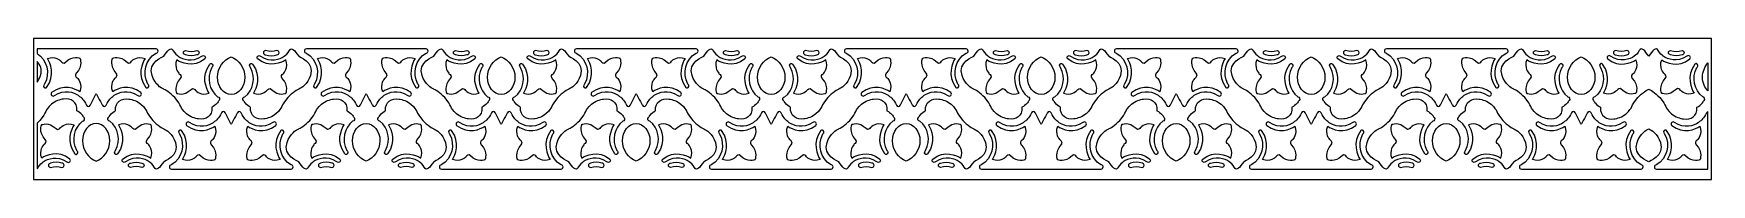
# Model space of a CAD drawing. Header units: centimetres. Extents: x -4.81 to 4.81, y -0.41 to 0.41.
import ezdxf

# ---------------------------------------------------------------- set-up
doc = ezdxf.new("R2010")
doc.units = ezdxf.units.CM
doc.header["$MEASUREMENT"] = 0
doc.layers.add('Layer 1', color=7, linetype='Continuous')

msp = doc.modelspace()

# ---------------------------------------------------------------- linework, layer by layer
at = {"layer": 'Layer 1', "color": 177}
for points, knots in [([(4.80778, -0.40513), (4.80778, -0.40513), (-4.80777, -0.40513), (-4.80777, -0.40513), (-4.80777, -0.40513), (-4.80777, -0.40513), (-4.80777, 0.40514), (-4.80777, 0.40514), (-4.80777, 0.40514), (-4.80777, 0.40514), (4.80778, 0.40514), (4.80778, 0.40514), (4.80778, 0.40514), (4.80778, 0.40514), (4.80778, -0.40513), (4.80778, -0.40513)], [0, 0, 0, 0, 0.2, 0.2, 0.2, 0.2, 0.4, 0.4, 0.4, 0.4, 0.6, 0.6, 0.6, 0.6, 1, 1, 1, 1]), ([(-4.44857, 0.34437), (-4.44857, 0.34437), (-4.10596, 0.34437), (-4.10596, 0.34437), (-4.10596, 0.34437), (-4.09934, 0.34437), (-4.09392, 0.3388), (-4.09392, 0.33199), (-4.09392, 0.33199), (-4.09392, 0.33199), (-4.09392, 0.33199), (-4.09392, 0.33199), (-4.09392, 0.33199), (-4.09392, 0.32591), (-4.09824, 0.32082), (-4.10387, 0.3198), (-4.10387, 0.3198), (-4.1057, 0.31947), (-4.10644, 0.31937), (-4.10811, 0.31839), (-4.10811, 0.31839), (-4.16421, 0.28556), (-4.18778, 0.20624), (-4.15228, 0.14244), (-4.15228, 0.14244), (-4.15119, 0.14049), (-4.14873, 0.13787), (-4.14785, 0.13612), (-4.14785, 0.13612), (-4.14574, 0.13197), (-4.14555, 0.12715), (-4.1502, 0.12289), (-4.1502, 0.12289), (-4.15506, 0.11844), (-4.1614, 0.12078), (-4.16415, 0.12385), (-4.16415, 0.12385), (-4.21608, 0.19223), (-4.1851, 0.26601), (-4.16883, 0.28943), (-4.16883, 0.28943), (-4.21279, 0.30593), (-4.24078, 0.28045), (-4.24629, 0.27408), (-4.24629, 0.27408), (-4.2518, 0.2677), (-4.26065, 0.25683), (-4.27219, 0.2683), (-4.27219, 0.2683), (-4.31398, 0.30984), (-4.35522, 0.29054), (-4.35522, 0.29054), (-4.35522, 0.29054), (-4.35522, 0.29054), (-4.374, 0.24814), (-4.33359, 0.20518), (-4.33359, 0.20518), (-4.32243, 0.19331), (-4.33301, 0.18422), (-4.33921, 0.17855), (-4.33921, 0.17855), (-4.3454, 0.17288), (-4.37019, 0.14411), (-4.35415, 0.09892), (-4.35415, 0.09892), (-4.33137, 0.11564), (-4.2596, 0.14749), (-4.19308, 0.0941), (-4.19308, 0.0941), (-4.18873, 0.08946), (-4.18886, 0.08206), (-4.19338, 0.07759), (-4.19338, 0.07759), (-4.1979, 0.07312), (-4.20509, 0.07326), (-4.20945, 0.0779), (-4.20945, 0.0779), (-4.26746, 0.11589), (-4.31884, 0.09533), (-4.34549, 0.07857), (-4.34549, 0.07857), (-4.36729, 0.06093), (-4.3742, 0.05744), (-4.39262, 0.02264), (-4.39262, 0.02264), (-4.39412, 0.01809), (-4.39831, 0.01481), (-4.40325, 0.01481), (-4.40325, 0.01481), (-4.40769, 0.01481), (-4.41153, 0.01747), (-4.41335, 0.02132), (-4.41335, 0.02132), (-4.41347, 0.02158), (-4.44847, 0.08708), (-4.44857, 0.08735), (-4.44857, 0.08735), (-4.44867, 0.08708), (-4.48368, 0.02158), (-4.4838, 0.02132), (-4.4838, 0.02132), (-4.48561, 0.01747), (-4.48945, 0.01481), (-4.4939, 0.01481), (-4.4939, 0.01481), (-4.49883, 0.01481), (-4.50302, 0.01809), (-4.50452, 0.02264), (-4.50452, 0.02264), (-4.52294, 0.05744), (-4.52985, 0.06093), (-4.55166, 0.07857), (-4.55166, 0.07857), (-4.5783, 0.09533), (-4.62968, 0.11589), (-4.6877, 0.0779), (-4.6877, 0.0779), (-4.69205, 0.07326), (-4.69924, 0.07312), (-4.70376, 0.07759), (-4.70376, 0.07759), (-4.70828, 0.08206), (-4.70842, 0.08946), (-4.70407, 0.0941), (-4.70407, 0.0941), (-4.63754, 0.14749), (-4.56578, 0.11564), (-4.54299, 0.09892), (-4.54299, 0.09892), (-4.52695, 0.14411), (-4.55174, 0.17288), (-4.55793, 0.17855), (-4.55793, 0.17855), (-4.56413, 0.18422), (-4.57471, 0.19331), (-4.56355, 0.20518), (-4.56355, 0.20518), (-4.52315, 0.24814), (-4.54192, 0.29054), (-4.54192, 0.29054), (-4.54192, 0.29054), (-4.54192, 0.29054), (-4.58316, 0.30984), (-4.62495, 0.2683), (-4.62495, 0.2683), (-4.63649, 0.25683), (-4.64534, 0.2677), (-4.65085, 0.27408), (-4.65085, 0.27408), (-4.65637, 0.28045), (-4.68436, 0.30593), (-4.72831, 0.28943), (-4.72831, 0.28943), (-4.71204, 0.26601), (-4.68106, 0.19223), (-4.73299, 0.12385), (-4.73299, 0.12385), (-4.73574, 0.12078), (-4.74208, 0.11844), (-4.74694, 0.12289), (-4.74694, 0.12289), (-4.75159, 0.12715), (-4.7514, 0.13197), (-4.74929, 0.13612), (-4.74929, 0.13612), (-4.74841, 0.13787), (-4.74595, 0.14049), (-4.74486, 0.14244), (-4.74486, 0.14244), (-4.70964, 0.20575), (-4.73257, 0.28432), (-4.78774, 0.31761), (-4.78774, 0.31761), (-4.78774, 0.31761), (-4.78774, 0.34437), (-4.78774, 0.34437), (-4.78774, 0.34437), (-4.78774, 0.34437), (-4.44857, 0.34437), (-4.44857, 0.34437)], [0, 0, 0, 0, 0.0217391, 0.0217391, 0.0217391, 0.0217391, 0.0434783, 0.0434783, 0.0434783, 0.0434783, 0.0652174, 0.0652174, 0.0652174, 0.0652174, 0.0869565, 0.0869565, 0.0869565, 0.0869565, 0.1086957, 0.1086957, 0.1086957, 0.1086957, 0.1304348, 0.1304348, 0.1304348, 0.1304348, 0.1521739, 0.1521739, 0.1521739, 0.1521739, 0.173913, 0.173913, 0.173913, 0.173913, 0.1956522, 0.1956522, 0.1956522, 0.1956522, 0.2173913, 0.2173913, 0.2173913, 0.2173913, 0.2391304, 0.2391304, 0.2391304, 0.2391304, 0.2608696, 0.2608696, 0.2608696, 0.2608696, 0.2826087, 0.2826087, 0.2826087, 0.2826087, 0.3043478, 0.3043478, 0.3043478, 0.3043478, 0.326087, 0.326087, 0.326087, 0.326087, 0.3478261, 0.3478261, 0.3478261, 0.3478261, 0.3695652, 0.3695652, 0.3695652, 0.3695652, 0.3913043, 0.3913043, 0.3913043, 0.3913043, 0.4130435, 0.4130435, 0.4130435, 0.4130435, 0.4347826, 0.4347826, 0.4347826, 0.4347826, 0.4565217, 0.4565217, 0.4565217, 0.4565217, 0.4782609, 0.4782609, 0.4782609, 0.4782609, 0.5, 0.5, 0.5, 0.5, 0.5217391, 0.5217391, 0.5217391, 0.5217391, 0.5434783, 0.5434783, 0.5434783, 0.5434783, 0.5652174, 0.5652174, 0.5652174, 0.5652174, 0.5869565, 0.5869565, 0.5869565, 0.5869565, 0.6086957, 0.6086957, 0.6086957, 0.6086957, 0.6304348, 0.6304348, 0.6304348, 0.6304348, 0.6521739, 0.6521739, 0.6521739, 0.6521739, 0.673913, 0.673913, 0.673913, 0.673913, 0.6956522, 0.6956522, 0.6956522, 0.6956522, 0.7173913, 0.7173913, 0.7173913, 0.7173913, 0.7391304, 0.7391304, 0.7391304, 0.7391304, 0.7608696, 0.7608696, 0.7608696, 0.7608696, 0.7826087, 0.7826087, 0.7826087, 0.7826087, 0.8043478, 0.8043478, 0.8043478, 0.8043478, 0.826087, 0.826087, 0.826087, 0.826087, 0.8478261, 0.8478261, 0.8478261, 0.8478261, 0.8695652, 0.8695652, 0.8695652, 0.8695652, 0.8913043, 0.8913043, 0.8913043, 0.8913043, 0.9130435, 0.9130435, 0.9130435, 0.9130435, 0.9347826, 0.9347826, 0.9347826, 0.9347826, 0.9565217, 0.9565217, 0.9565217, 0.9565217, 1, 1, 1, 1]), ([(-4.06174, 0.11374), (-4.05779, 0.1121), (-4.02471, 0.09471), (-3.99897, 0.06509), (-3.99897, 0.06509), (-3.95432, 0.01374), (-3.97458, 0.01199), (-3.93135, -0.02726), (-3.93135, -0.02726), (-3.9103, -0.04638), (-3.88114, -0.05448), (-3.86211, -0.05673), (-3.86211, -0.05673), (-3.82113, -0.06159), (-3.78234, -0.0437), (-3.78531, 0.01073), (-3.78531, 0.01073), (-3.77486, 0.01561), (-3.7648, 0.02198), (-3.75579, 0.03252), (-3.75579, 0.03252), (-3.75142, 0.03763), (-3.74927, 0.0421), (-3.74429, 0.04947), (-3.74429, 0.04947), (-3.74429, 0.04947), (-3.74429, 0.04947), (-3.74429, 0.04947), (-3.74429, 0.04947), (-3.74123, 0.05314), (-3.74019, 0.05528), (-3.74201, 0.06188), (-3.74201, 0.06188), (-3.74403, 0.06923), (-3.7485, 0.0682), (-3.75272, 0.07011), (-3.75272, 0.07011), (-3.8005, 0.10642), (-3.81855, 0.17915), (-3.78554, 0.23846), (-3.78554, 0.23846), (-3.78446, 0.24041), (-3.782, 0.24303), (-3.78111, 0.24478), (-3.78111, 0.24478), (-3.77901, 0.24893), (-3.77882, 0.25375), (-3.78346, 0.25801), (-3.78346, 0.25801), (-3.78833, 0.26246), (-3.79467, 0.26012), (-3.79741, 0.25705), (-3.79741, 0.25705), (-3.84934, 0.18867), (-3.81836, 0.11488), (-3.80209, 0.09147), (-3.80209, 0.09147), (-3.84605, 0.07497), (-3.87404, 0.10045), (-3.87956, 0.10682), (-3.87956, 0.10682), (-3.88507, 0.11319), (-3.89392, 0.12407), (-3.90546, 0.1126), (-3.90546, 0.1126), (-3.94725, 0.07106), (-3.98848, 0.09036), (-3.98848, 0.09036), (-3.98848, 0.09036), (-3.98848, 0.09036), (-4.00726, 0.13276), (-3.96685, 0.17572), (-3.96685, 0.17572), (-3.9557, 0.18758), (-3.96627, 0.19668), (-3.97247, 0.20235), (-3.97247, 0.20235), (-3.97867, 0.20802), (-4.00346, 0.23679), (-3.98741, 0.28198), (-3.98741, 0.28198), (-3.96463, 0.26526), (-3.89286, 0.23341), (-3.82634, 0.2868), (-3.82634, 0.2868), (-3.82199, 0.29144), (-3.82213, 0.29884), (-3.82665, 0.30331), (-3.82665, 0.30331), (-3.83117, 0.30778), (-3.83836, 0.30764), (-3.84271, 0.303), (-3.84271, 0.303), (-3.90072, 0.26501), (-3.95211, 0.28556), (-3.97875, 0.30233), (-3.97875, 0.30233), (-3.98745, 0.30861), (-3.99845, 0.31929), (-4.00707, 0.33449), (-4.00707, 0.33449), (-4.01397, 0.34625), (-4.02075, 0.34678), (-4.03183, 0.33995), (-4.03183, 0.33995), (-4.0429, 0.33313), (-4.04782, 0.31871), (-4.06174, 0.30267), (-4.06174, 0.30267), (-4.06174, 0.30267), (-4.1543, 0.26876), (-4.12897, 0.19192), (-4.12897, 0.19192), (-4.11204, 0.14053), (-4.07664, 0.12046), (-4.06174, 0.11374)], [0, 0, 0, 0, 0.0333333, 0.0333333, 0.0333333, 0.0333333, 0.0666667, 0.0666667, 0.0666667, 0.0666667, 0.1, 0.1, 0.1, 0.1, 0.1333333, 0.1333333, 0.1333333, 0.1333333, 0.1666667, 0.1666667, 0.1666667, 0.1666667, 0.2, 0.2, 0.2, 0.2, 0.2333333, 0.2333333, 0.2333333, 0.2333333, 0.2666667, 0.2666667, 0.2666667, 0.2666667, 0.3, 0.3, 0.3, 0.3, 0.3333333, 0.3333333, 0.3333333, 0.3333333, 0.3666667, 0.3666667, 0.3666667, 0.3666667, 0.4, 0.4, 0.4, 0.4, 0.4333333, 0.4333333, 0.4333333, 0.4333333, 0.4666667, 0.4666667, 0.4666667, 0.4666667, 0.5, 0.5, 0.5, 0.5, 0.5333333, 0.5333333, 0.5333333, 0.5333333, 0.5666667, 0.5666667, 0.5666667, 0.5666667, 0.6, 0.6, 0.6, 0.6, 0.6333333, 0.6333333, 0.6333333, 0.6333333, 0.6666667, 0.6666667, 0.6666667, 0.6666667, 0.7, 0.7, 0.7, 0.7, 0.7333333, 0.7333333, 0.7333333, 0.7333333, 0.7666667, 0.7666667, 0.7666667, 0.7666667, 0.8, 0.8, 0.8, 0.8, 0.8333333, 0.8333333, 0.8333333, 0.8333333, 0.8666667, 0.8666667, 0.8666667, 0.8666667, 0.9, 0.9, 0.9, 0.9, 0.9333333, 0.9333333, 0.9333333, 0.9333333, 1, 1, 1, 1]), ([(-3.93666, 0.30982), (-3.91592, 0.30393), (-3.89409, 0.30393), (-3.87119, 0.30982), (-3.87119, 0.30982), (-3.86474, 0.31148), (-3.8591, 0.31542), (-3.8591, 0.32226), (-3.8591, 0.32226), (-3.8591, 0.32226), (-3.8591, 0.32226), (-3.8591, 0.32226), (-3.8591, 0.32226), (-3.8591, 0.3291), (-3.86475, 0.33638), (-3.87119, 0.33469), (-3.87119, 0.33469), (-3.89302, 0.32898), (-3.91484, 0.32861), (-3.93666, 0.33469), (-3.93666, 0.33469), (-3.94308, 0.33648), (-3.94876, 0.3291), (-3.94876, 0.32226), (-3.94876, 0.32226), (-3.94876, 0.32226), (-3.94876, 0.32226), (-3.94876, 0.32226), (-3.94876, 0.32226), (-3.94876, 0.31542), (-3.94308, 0.31164), (-3.93666, 0.30982)], [0, 0, 0, 0, 0.1111111, 0.1111111, 0.1111111, 0.1111111, 0.2222222, 0.2222222, 0.2222222, 0.2222222, 0.3333333, 0.3333333, 0.3333333, 0.3333333, 0.4444444, 0.4444444, 0.4444444, 0.4444444, 0.5555556, 0.5555556, 0.5555556, 0.5555556, 0.6666667, 0.6666667, 0.6666667, 0.6666667, 0.7777778, 0.7777778, 0.7777778, 0.7777778, 1, 1, 1, 1]), ([(-3.67491, 0.29828), (-3.7178, 0.28395), (-3.75346, 0.23586), (-3.75346, 0.18175), (-3.75346, 0.18175), (-3.75346, 0.12764), (-3.71828, 0.08375), (-3.67491, 0.08375), (-3.67491, 0.08375), (-3.63153, 0.08375), (-3.59636, 0.12764), (-3.59636, 0.18175), (-3.59636, 0.18175), (-3.59636, 0.23586), (-3.63201, 0.28395), (-3.67491, 0.29828)], [0, 0, 0, 0, 0.2, 0.2, 0.2, 0.2, 0.4, 0.4, 0.4, 0.4, 0.6, 0.6, 0.6, 0.6, 1, 1, 1, 1]), ([(-3.28807, 0.11374), (-3.27318, 0.12046), (-3.23778, 0.14053), (-3.22084, 0.19192), (-3.22084, 0.19192), (-3.19551, 0.26876), (-3.28807, 0.30267), (-3.28807, 0.30267), (-3.28807, 0.30267), (-3.30199, 0.31871), (-3.30691, 0.33313), (-3.31799, 0.33995), (-3.31799, 0.33995), (-3.32906, 0.34678), (-3.33584, 0.34625), (-3.34274, 0.33449), (-3.34274, 0.33449), (-3.35136, 0.31929), (-3.36237, 0.30861), (-3.37106, 0.30233), (-3.37106, 0.30233), (-3.3977, 0.28556), (-3.44909, 0.26501), (-3.5071, 0.303), (-3.5071, 0.303), (-3.51145, 0.30764), (-3.51865, 0.30778), (-3.52316, 0.30331), (-3.52316, 0.30331), (-3.52768, 0.29884), (-3.52782, 0.29144), (-3.52347, 0.2868), (-3.52347, 0.2868), (-3.45695, 0.23341), (-3.38518, 0.26526), (-3.3624, 0.28198), (-3.3624, 0.28198), (-3.34635, 0.23679), (-3.37114, 0.20802), (-3.37734, 0.20235), (-3.37734, 0.20235), (-3.38354, 0.19668), (-3.39411, 0.18758), (-3.38296, 0.17572), (-3.38296, 0.17572), (-3.34255, 0.13276), (-3.36133, 0.09036), (-3.36133, 0.09036), (-3.36133, 0.09036), (-3.36133, 0.09036), (-3.40256, 0.07106), (-3.44436, 0.1126), (-3.44436, 0.1126), (-3.4559, 0.12407), (-3.46474, 0.11319), (-3.47026, 0.10682), (-3.47026, 0.10682), (-3.47577, 0.10045), (-3.50376, 0.07497), (-3.54772, 0.09147), (-3.54772, 0.09147), (-3.53145, 0.11488), (-3.50047, 0.18867), (-3.5524, 0.25705), (-3.5524, 0.25705), (-3.55514, 0.26012), (-3.56149, 0.26246), (-3.56635, 0.25801), (-3.56635, 0.25801), (-3.571, 0.25375), (-3.5708, 0.24893), (-3.5687, 0.24478), (-3.5687, 0.24478), (-3.56781, 0.24303), (-3.56536, 0.24041), (-3.56427, 0.23846), (-3.56427, 0.23846), (-3.53127, 0.17915), (-3.54931, 0.10642), (-3.59709, 0.07011), (-3.59709, 0.07011), (-3.60131, 0.0682), (-3.60578, 0.06923), (-3.6078, 0.06188), (-3.6078, 0.06188), (-3.60962, 0.05528), (-3.60858, 0.05314), (-3.60552, 0.04947), (-3.60552, 0.04947), (-3.60552, 0.04947), (-3.60552, 0.04947), (-3.60552, 0.04947), (-3.60552, 0.04947), (-3.60054, 0.0421), (-3.59839, 0.03763), (-3.59402, 0.03252), (-3.59402, 0.03252), (-3.58501, 0.02198), (-3.57495, 0.01561), (-3.5645, 0.01073), (-3.5645, 0.01073), (-3.56747, -0.0437), (-3.52869, -0.06159), (-3.4877, -0.05673), (-3.4877, -0.05673), (-3.46867, -0.05448), (-3.43951, -0.04638), (-3.41846, -0.02726), (-3.41846, -0.02726), (-3.37523, 0.01199), (-3.39549, 0.01374), (-3.35084, 0.06509), (-3.35084, 0.06509), (-3.3251, 0.09471), (-3.29202, 0.1121), (-3.28807, 0.11374)], [0, 0, 0, 0, 0.0333333, 0.0333333, 0.0333333, 0.0333333, 0.0666667, 0.0666667, 0.0666667, 0.0666667, 0.1, 0.1, 0.1, 0.1, 0.1333333, 0.1333333, 0.1333333, 0.1333333, 0.1666667, 0.1666667, 0.1666667, 0.1666667, 0.2, 0.2, 0.2, 0.2, 0.2333333, 0.2333333, 0.2333333, 0.2333333, 0.2666667, 0.2666667, 0.2666667, 0.2666667, 0.3, 0.3, 0.3, 0.3, 0.3333333, 0.3333333, 0.3333333, 0.3333333, 0.3666667, 0.3666667, 0.3666667, 0.3666667, 0.4, 0.4, 0.4, 0.4, 0.4333333, 0.4333333, 0.4333333, 0.4333333, 0.4666667, 0.4666667, 0.4666667, 0.4666667, 0.5, 0.5, 0.5, 0.5, 0.5333333, 0.5333333, 0.5333333, 0.5333333, 0.5666667, 0.5666667, 0.5666667, 0.5666667, 0.6, 0.6, 0.6, 0.6, 0.6333333, 0.6333333, 0.6333333, 0.6333333, 0.6666667, 0.6666667, 0.6666667, 0.6666667, 0.7, 0.7, 0.7, 0.7, 0.7333333, 0.7333333, 0.7333333, 0.7333333, 0.7666667, 0.7666667, 0.7666667, 0.7666667, 0.8, 0.8, 0.8, 0.8, 0.8333333, 0.8333333, 0.8333333, 0.8333333, 0.8666667, 0.8666667, 0.8666667, 0.8666667, 0.9, 0.9, 0.9, 0.9, 0.9333333, 0.9333333, 0.9333333, 0.9333333, 1, 1, 1, 1]), ([(-3.41315, 0.30982), (-3.4339, 0.30393), (-3.45572, 0.30393), (-3.47862, 0.30982), (-3.47862, 0.30982), (-3.48507, 0.31148), (-3.49071, 0.31542), (-3.49071, 0.32226), (-3.49071, 0.32226), (-3.49071, 0.32226), (-3.49071, 0.32226), (-3.49071, 0.32226), (-3.49071, 0.32226), (-3.49071, 0.3291), (-3.48506, 0.33638), (-3.47862, 0.33469), (-3.47862, 0.33469), (-3.45679, 0.32898), (-3.43497, 0.32861), (-3.41315, 0.33469), (-3.41315, 0.33469), (-3.40673, 0.33648), (-3.40105, 0.3291), (-3.40105, 0.32226), (-3.40105, 0.32226), (-3.40105, 0.32226), (-3.40105, 0.32226), (-3.40105, 0.32226), (-3.40105, 0.32226), (-3.40105, 0.31542), (-3.40674, 0.31164), (-3.41315, 0.30982)], [0, 0, 0, 0, 0.1111111, 0.1111111, 0.1111111, 0.1111111, 0.2222222, 0.2222222, 0.2222222, 0.2222222, 0.3333333, 0.3333333, 0.3333333, 0.3333333, 0.4444444, 0.4444444, 0.4444444, 0.4444444, 0.5555556, 0.5555556, 0.5555556, 0.5555556, 0.6666667, 0.6666667, 0.6666667, 0.6666667, 0.7777778, 0.7777778, 0.7777778, 0.7777778, 1, 1, 1, 1]), ([(-2.90124, 0.34437), (-2.90124, 0.34437), (-2.55863, 0.34437), (-2.55863, 0.34437), (-2.55863, 0.34437), (-2.55201, 0.34437), (-2.54659, 0.3388), (-2.54659, 0.33199), (-2.54659, 0.33199), (-2.54659, 0.33199), (-2.54659, 0.33199), (-2.54659, 0.33199), (-2.54659, 0.33199), (-2.54659, 0.32591), (-2.55091, 0.32083), (-2.55654, 0.3198), (-2.55654, 0.3198), (-2.55837, 0.31947), (-2.55911, 0.31937), (-2.56078, 0.31839), (-2.56078, 0.31839), (-2.61688, 0.28556), (-2.64045, 0.20624), (-2.60495, 0.14244), (-2.60495, 0.14244), (-2.60386, 0.14049), (-2.6014, 0.13787), (-2.60052, 0.13612), (-2.60052, 0.13612), (-2.59841, 0.13197), (-2.59822, 0.12715), (-2.60287, 0.12289), (-2.60287, 0.12289), (-2.60773, 0.11844), (-2.61407, 0.12078), (-2.61682, 0.12385), (-2.61682, 0.12385), (-2.66875, 0.19223), (-2.63777, 0.26602), (-2.6215, 0.28943), (-2.6215, 0.28943), (-2.66545, 0.30593), (-2.69344, 0.28045), (-2.69896, 0.27408), (-2.69896, 0.27408), (-2.70447, 0.26771), (-2.71332, 0.25683), (-2.72486, 0.2683), (-2.72486, 0.2683), (-2.76665, 0.30984), (-2.80789, 0.29054), (-2.80789, 0.29054), (-2.80789, 0.29054), (-2.80789, 0.29054), (-2.82667, 0.24814), (-2.78626, 0.20518), (-2.78626, 0.20518), (-2.7751, 0.19332), (-2.78568, 0.18422), (-2.79188, 0.17855), (-2.79188, 0.17855), (-2.79807, 0.17288), (-2.82286, 0.14411), (-2.80682, 0.09892), (-2.80682, 0.09892), (-2.78404, 0.11564), (-2.71227, 0.14749), (-2.64575, 0.0941), (-2.64575, 0.0941), (-2.6414, 0.08946), (-2.64153, 0.08206), (-2.64605, 0.07759), (-2.64605, 0.07759), (-2.65057, 0.07312), (-2.65776, 0.07326), (-2.66212, 0.0779), (-2.66212, 0.0779), (-2.72013, 0.11589), (-2.77151, 0.09534), (-2.79816, 0.07857), (-2.79816, 0.07857), (-2.81996, 0.06094), (-2.82687, 0.05744), (-2.84529, 0.02264), (-2.84529, 0.02264), (-2.84679, 0.01809), (-2.85098, 0.01481), (-2.85592, 0.01481), (-2.85592, 0.01481), (-2.86036, 0.01481), (-2.8642, 0.01747), (-2.86602, 0.02133), (-2.86602, 0.02133), (-2.86614, 0.02158), (-2.90114, 0.08708), (-2.90124, 0.08735), (-2.90124, 0.08735), (-2.90134, 0.08708), (-2.93635, 0.02158), (-2.93647, 0.02133), (-2.93647, 0.02133), (-2.93828, 0.01747), (-2.94212, 0.01481), (-2.94657, 0.01481), (-2.94657, 0.01481), (-2.9515, 0.01481), (-2.95569, 0.01809), (-2.95719, 0.02264), (-2.95719, 0.02264), (-2.97561, 0.05744), (-2.98252, 0.06094), (-3.00433, 0.07857), (-3.00433, 0.07857), (-3.03097, 0.09534), (-3.08235, 0.11589), (-3.14037, 0.0779), (-3.14037, 0.0779), (-3.14472, 0.07326), (-3.15191, 0.07312), (-3.15643, 0.07759), (-3.15643, 0.07759), (-3.16095, 0.08206), (-3.16109, 0.08946), (-3.15674, 0.0941), (-3.15674, 0.0941), (-3.09021, 0.14749), (-3.01845, 0.11564), (-2.99566, 0.09892), (-2.99566, 0.09892), (-2.97962, 0.14411), (-3.00441, 0.17288), (-3.0106, 0.17855), (-3.0106, 0.17855), (-3.0168, 0.18422), (-3.02738, 0.19332), (-3.01622, 0.20518), (-3.01622, 0.20518), (-2.97582, 0.24814), (-2.99459, 0.29054), (-2.99459, 0.29054), (-2.99459, 0.29054), (-2.99459, 0.29054), (-3.03583, 0.30984), (-3.07762, 0.2683), (-3.07762, 0.2683), (-3.08916, 0.25683), (-3.09801, 0.26771), (-3.10352, 0.27408), (-3.10352, 0.27408), (-3.10904, 0.28045), (-3.13703, 0.30593), (-3.18098, 0.28943), (-3.18098, 0.28943), (-3.16471, 0.26602), (-3.13373, 0.19223), (-3.18566, 0.12385), (-3.18566, 0.12385), (-3.18841, 0.12078), (-3.19475, 0.11844), (-3.19961, 0.12289), (-3.19961, 0.12289), (-3.20426, 0.12715), (-3.20407, 0.13197), (-3.20196, 0.13612), (-3.20196, 0.13612), (-3.20108, 0.13787), (-3.19862, 0.14049), (-3.19753, 0.14244), (-3.19753, 0.14244), (-3.16203, 0.20624), (-3.1856, 0.28556), (-3.2417, 0.31839), (-3.2417, 0.31839), (-3.24337, 0.31937), (-3.24411, 0.31947), (-3.24594, 0.3198), (-3.24594, 0.3198), (-3.25157, 0.32083), (-3.25589, 0.32591), (-3.25589, 0.33199), (-3.25589, 0.33199), (-3.25589, 0.33199), (-3.25589, 0.33199), (-3.25589, 0.33199), (-3.25589, 0.33199), (-3.25589, 0.3388), (-3.25047, 0.34437), (-3.24385, 0.34437), (-3.24385, 0.34437), (-3.24385, 0.34437), (-2.90124, 0.34437), (-2.90124, 0.34437)], [0, 0, 0, 0, 0.0204082, 0.0204082, 0.0204082, 0.0204082, 0.0408163, 0.0408163, 0.0408163, 0.0408163, 0.0612245, 0.0612245, 0.0612245, 0.0612245, 0.0816327, 0.0816327, 0.0816327, 0.0816327, 0.1020408, 0.1020408, 0.1020408, 0.1020408, 0.122449, 0.122449, 0.122449, 0.122449, 0.1428571, 0.1428571, 0.1428571, 0.1428571, 0.1632653, 0.1632653, 0.1632653, 0.1632653, 0.1836735, 0.1836735, 0.1836735, 0.1836735, 0.2040816, 0.2040816, 0.2040816, 0.2040816, 0.2244898, 0.2244898, 0.2244898, 0.2244898, 0.244898, 0.244898, 0.244898, 0.244898, 0.2653061, 0.2653061, 0.2653061, 0.2653061, 0.2857143, 0.2857143, 0.2857143, 0.2857143, 0.3061224, 0.3061224, 0.3061224, 0.3061224, 0.3265306, 0.3265306, 0.3265306, 0.3265306, 0.3469388, 0.3469388, 0.3469388, 0.3469388, 0.3673469, 0.3673469, 0.3673469, 0.3673469, 0.3877551, 0.3877551, 0.3877551, 0.3877551, 0.4081633, 0.4081633, 0.4081633, 0.4081633, 0.4285714, 0.4285714, 0.4285714, 0.4285714, 0.4489796, 0.4489796, 0.4489796, 0.4489796, 0.4693878, 0.4693878, 0.4693878, 0.4693878, 0.4897959, 0.4897959, 0.4897959, 0.4897959, 0.5102041, 0.5102041, 0.5102041, 0.5102041, 0.5306122, 0.5306122, 0.5306122, 0.5306122, 0.5510204, 0.5510204, 0.5510204, 0.5510204, 0.5714286, 0.5714286, 0.5714286, 0.5714286, 0.5918367, 0.5918367, 0.5918367, 0.5918367, 0.6122449, 0.6122449, 0.6122449, 0.6122449, 0.6326531, 0.6326531, 0.6326531, 0.6326531, 0.6530612, 0.6530612, 0.6530612, 0.6530612, 0.6734694, 0.6734694, 0.6734694, 0.6734694, 0.6938776, 0.6938776, 0.6938776, 0.6938776, 0.7142857, 0.7142857, 0.7142857, 0.7142857, 0.7346939, 0.7346939, 0.7346939, 0.7346939, 0.755102, 0.755102, 0.755102, 0.755102, 0.7755102, 0.7755102, 0.7755102, 0.7755102, 0.7959184, 0.7959184, 0.7959184, 0.7959184, 0.8163265, 0.8163265, 0.8163265, 0.8163265, 0.8367347, 0.8367347, 0.8367347, 0.8367347, 0.8571429, 0.8571429, 0.8571429, 0.8571429, 0.877551, 0.877551, 0.877551, 0.877551, 0.8979592, 0.8979592, 0.8979592, 0.8979592, 0.9183673, 0.9183673, 0.9183673, 0.9183673, 0.9387755, 0.9387755, 0.9387755, 0.9387755, 0.9591837, 0.9591837, 0.9591837, 0.9591837, 1, 1, 1, 1]), ([(-2.51441, 0.11374), (-2.51046, 0.1121), (-2.47738, 0.09471), (-2.45164, 0.0651), (-2.45164, 0.0651), (-2.40699, 0.01374), (-2.42725, 0.01199), (-2.38402, -0.02726), (-2.38402, -0.02726), (-2.36297, -0.04638), (-2.33381, -0.05448), (-2.31478, -0.05673), (-2.31478, -0.05673), (-2.2738, -0.06158), (-2.23501, -0.0437), (-2.23798, 0.01073), (-2.23798, 0.01073), (-2.22753, 0.01561), (-2.21747, 0.02199), (-2.20846, 0.03252), (-2.20846, 0.03252), (-2.20409, 0.03763), (-2.20194, 0.0421), (-2.19696, 0.04947), (-2.19696, 0.04947), (-2.19696, 0.04947), (-2.19696, 0.04947), (-2.19696, 0.04947), (-2.19696, 0.04947), (-2.1939, 0.05314), (-2.19286, 0.05528), (-2.19468, 0.06188), (-2.19468, 0.06188), (-2.1967, 0.06923), (-2.20117, 0.0682), (-2.20539, 0.07011), (-2.20539, 0.07011), (-2.25317, 0.10642), (-2.27122, 0.17915), (-2.23821, 0.23846), (-2.23821, 0.23846), (-2.23713, 0.24041), (-2.23467, 0.24303), (-2.23378, 0.24478), (-2.23378, 0.24478), (-2.23168, 0.24893), (-2.23149, 0.25375), (-2.23613, 0.25801), (-2.23613, 0.25801), (-2.241, 0.26246), (-2.24734, 0.26012), (-2.25008, 0.25705), (-2.25008, 0.25705), (-2.30201, 0.18867), (-2.27103, 0.11489), (-2.25476, 0.09147), (-2.25476, 0.09147), (-2.29872, 0.07497), (-2.32671, 0.10045), (-2.33223, 0.10682), (-2.33223, 0.10682), (-2.33774, 0.1132), (-2.34659, 0.12407), (-2.35813, 0.1126), (-2.35813, 0.1126), (-2.39992, 0.07106), (-2.44115, 0.09036), (-2.44115, 0.09036), (-2.44115, 0.09036), (-2.44115, 0.09036), (-2.45993, 0.13276), (-2.41952, 0.17572), (-2.41952, 0.17572), (-2.40837, 0.18759), (-2.41894, 0.19668), (-2.42514, 0.20235), (-2.42514, 0.20235), (-2.43134, 0.20802), (-2.45613, 0.23679), (-2.44008, 0.28198), (-2.44008, 0.28198), (-2.4173, 0.26526), (-2.34553, 0.23341), (-2.27901, 0.2868), (-2.27901, 0.2868), (-2.27466, 0.29144), (-2.2748, 0.29884), (-2.27932, 0.30331), (-2.27932, 0.30331), (-2.28384, 0.30778), (-2.29103, 0.30764), (-2.29538, 0.303), (-2.29538, 0.303), (-2.35339, 0.26501), (-2.40478, 0.28557), (-2.43142, 0.30233), (-2.43142, 0.30233), (-2.44012, 0.30861), (-2.45112, 0.31929), (-2.45974, 0.33449), (-2.45974, 0.33449), (-2.46664, 0.34625), (-2.47342, 0.34678), (-2.4845, 0.33995), (-2.4845, 0.33995), (-2.49557, 0.33313), (-2.50049, 0.31871), (-2.51441, 0.30267), (-2.51441, 0.30267), (-2.51441, 0.30267), (-2.60697, 0.26876), (-2.58164, 0.19192), (-2.58164, 0.19192), (-2.5647, 0.14053), (-2.52931, 0.12046), (-2.51441, 0.11374)], [0, 0, 0, 0, 0.0333333, 0.0333333, 0.0333333, 0.0333333, 0.0666667, 0.0666667, 0.0666667, 0.0666667, 0.1, 0.1, 0.1, 0.1, 0.1333333, 0.1333333, 0.1333333, 0.1333333, 0.1666667, 0.1666667, 0.1666667, 0.1666667, 0.2, 0.2, 0.2, 0.2, 0.2333333, 0.2333333, 0.2333333, 0.2333333, 0.2666667, 0.2666667, 0.2666667, 0.2666667, 0.3, 0.3, 0.3, 0.3, 0.3333333, 0.3333333, 0.3333333, 0.3333333, 0.3666667, 0.3666667, 0.3666667, 0.3666667, 0.4, 0.4, 0.4, 0.4, 0.4333333, 0.4333333, 0.4333333, 0.4333333, 0.4666667, 0.4666667, 0.4666667, 0.4666667, 0.5, 0.5, 0.5, 0.5, 0.5333333, 0.5333333, 0.5333333, 0.5333333, 0.5666667, 0.5666667, 0.5666667, 0.5666667, 0.6, 0.6, 0.6, 0.6, 0.6333333, 0.6333333, 0.6333333, 0.6333333, 0.6666667, 0.6666667, 0.6666667, 0.6666667, 0.7, 0.7, 0.7, 0.7, 0.7333333, 0.7333333, 0.7333333, 0.7333333, 0.7666667, 0.7666667, 0.7666667, 0.7666667, 0.8, 0.8, 0.8, 0.8, 0.8333333, 0.8333333, 0.8333333, 0.8333333, 0.8666667, 0.8666667, 0.8666667, 0.8666667, 0.9, 0.9, 0.9, 0.9, 0.9333333, 0.9333333, 0.9333333, 0.9333333, 1, 1, 1, 1]), ([(-2.38933, 0.30982), (-2.36859, 0.30393), (-2.34676, 0.30393), (-2.32386, 0.30982), (-2.32386, 0.30982), (-2.31741, 0.31148), (-2.31177, 0.31542), (-2.31177, 0.32226), (-2.31177, 0.32226), (-2.31177, 0.32226), (-2.31177, 0.32226), (-2.31177, 0.32226), (-2.31177, 0.32226), (-2.31177, 0.3291), (-2.31742, 0.33638), (-2.32386, 0.3347), (-2.32386, 0.3347), (-2.34569, 0.32898), (-2.36751, 0.32861), (-2.38933, 0.3347), (-2.38933, 0.3347), (-2.39575, 0.33648), (-2.40143, 0.3291), (-2.40143, 0.32226), (-2.40143, 0.32226), (-2.40143, 0.32226), (-2.40143, 0.32226), (-2.40143, 0.32226), (-2.40143, 0.32226), (-2.40143, 0.31542), (-2.39575, 0.31164), (-2.38933, 0.30982)], [0, 0, 0, 0, 0.1111111, 0.1111111, 0.1111111, 0.1111111, 0.2222222, 0.2222222, 0.2222222, 0.2222222, 0.3333333, 0.3333333, 0.3333333, 0.3333333, 0.4444444, 0.4444444, 0.4444444, 0.4444444, 0.5555556, 0.5555556, 0.5555556, 0.5555556, 0.6666667, 0.6666667, 0.6666667, 0.6666667, 0.7777778, 0.7777778, 0.7777778, 0.7777778, 1, 1, 1, 1]), ([(-2.12758, 0.29828), (-2.17047, 0.28395), (-2.20612, 0.23586), (-2.20612, 0.18175), (-2.20612, 0.18175), (-2.20612, 0.12764), (-2.17095, 0.08375), (-2.12758, 0.08375), (-2.12758, 0.08375), (-2.0842, 0.08375), (-2.04903, 0.12764), (-2.04903, 0.18175), (-2.04903, 0.18175), (-2.04903, 0.23586), (-2.08468, 0.28395), (-2.12758, 0.29828)], [0, 0, 0, 0, 0.2, 0.2, 0.2, 0.2, 0.4, 0.4, 0.4, 0.4, 0.6, 0.6, 0.6, 0.6, 1, 1, 1, 1]), ([(-1.74074, 0.11374), (-1.72584, 0.12046), (-1.69045, 0.14053), (-1.67351, 0.19192), (-1.67351, 0.19192), (-1.64818, 0.26876), (-1.74074, 0.30267), (-1.74074, 0.30267), (-1.74074, 0.30267), (-1.75466, 0.31871), (-1.75958, 0.33313), (-1.77066, 0.33995), (-1.77066, 0.33995), (-1.78173, 0.34678), (-1.78851, 0.34625), (-1.79541, 0.33449), (-1.79541, 0.33449), (-1.80403, 0.31929), (-1.81503, 0.30861), (-1.82373, 0.30233), (-1.82373, 0.30233), (-1.85037, 0.28557), (-1.90176, 0.26501), (-1.95977, 0.303), (-1.95977, 0.303), (-1.96412, 0.30764), (-1.97131, 0.30778), (-1.97583, 0.30331), (-1.97583, 0.30331), (-1.98035, 0.29884), (-1.98049, 0.29144), (-1.97614, 0.2868), (-1.97614, 0.2868), (-1.90962, 0.23341), (-1.83785, 0.26526), (-1.81507, 0.28198), (-1.81507, 0.28198), (-1.79902, 0.23679), (-1.82381, 0.20802), (-1.83001, 0.20235), (-1.83001, 0.20235), (-1.83621, 0.19668), (-1.84678, 0.18759), (-1.83563, 0.17572), (-1.83563, 0.17572), (-1.79522, 0.13276), (-1.814, 0.09036), (-1.814, 0.09036), (-1.814, 0.09036), (-1.814, 0.09036), (-1.85523, 0.07106), (-1.89702, 0.1126), (-1.89702, 0.1126), (-1.90856, 0.12407), (-1.91741, 0.1132), (-1.92293, 0.10682), (-1.92293, 0.10682), (-1.92844, 0.10045), (-1.95643, 0.07497), (-2.00039, 0.09147), (-2.00039, 0.09147), (-1.98412, 0.11489), (-1.95314, 0.18867), (-2.00507, 0.25705), (-2.00507, 0.25705), (-2.00781, 0.26012), (-2.01416, 0.26246), (-2.01902, 0.25801), (-2.01902, 0.25801), (-2.02367, 0.25375), (-2.02347, 0.24893), (-2.02137, 0.24478), (-2.02137, 0.24478), (-2.02048, 0.24303), (-2.01803, 0.24041), (-2.01694, 0.23846), (-2.01694, 0.23846), (-1.98394, 0.17915), (-2.00198, 0.10642), (-2.04976, 0.07011), (-2.04976, 0.07011), (-2.05398, 0.0682), (-2.05845, 0.06923), (-2.06047, 0.06188), (-2.06047, 0.06188), (-2.06229, 0.05528), (-2.06125, 0.05314), (-2.05819, 0.04947), (-2.05819, 0.04947), (-2.05819, 0.04947), (-2.05819, 0.04947), (-2.05819, 0.04947), (-2.05819, 0.04947), (-2.05321, 0.0421), (-2.05106, 0.03763), (-2.04669, 0.03252), (-2.04669, 0.03252), (-2.03768, 0.02199), (-2.02762, 0.01561), (-2.01717, 0.01073), (-2.01717, 0.01073), (-2.02014, -0.0437), (-1.98136, -0.06158), (-1.94037, -0.05673), (-1.94037, -0.05673), (-1.92134, -0.05448), (-1.89218, -0.04638), (-1.87113, -0.02726), (-1.87113, -0.02726), (-1.8279, 0.01199), (-1.84816, 0.01374), (-1.80351, 0.0651), (-1.80351, 0.0651), (-1.77777, 0.09471), (-1.74469, 0.1121), (-1.74074, 0.11374)], [0, 0, 0, 0, 0.0333333, 0.0333333, 0.0333333, 0.0333333, 0.0666667, 0.0666667, 0.0666667, 0.0666667, 0.1, 0.1, 0.1, 0.1, 0.1333333, 0.1333333, 0.1333333, 0.1333333, 0.1666667, 0.1666667, 0.1666667, 0.1666667, 0.2, 0.2, 0.2, 0.2, 0.2333333, 0.2333333, 0.2333333, 0.2333333, 0.2666667, 0.2666667, 0.2666667, 0.2666667, 0.3, 0.3, 0.3, 0.3, 0.3333333, 0.3333333, 0.3333333, 0.3333333, 0.3666667, 0.3666667, 0.3666667, 0.3666667, 0.4, 0.4, 0.4, 0.4, 0.4333333, 0.4333333, 0.4333333, 0.4333333, 0.4666667, 0.4666667, 0.4666667, 0.4666667, 0.5, 0.5, 0.5, 0.5, 0.5333333, 0.5333333, 0.5333333, 0.5333333, 0.5666667, 0.5666667, 0.5666667, 0.5666667, 0.6, 0.6, 0.6, 0.6, 0.6333333, 0.6333333, 0.6333333, 0.6333333, 0.6666667, 0.6666667, 0.6666667, 0.6666667, 0.7, 0.7, 0.7, 0.7, 0.7333333, 0.7333333, 0.7333333, 0.7333333, 0.7666667, 0.7666667, 0.7666667, 0.7666667, 0.8, 0.8, 0.8, 0.8, 0.8333333, 0.8333333, 0.8333333, 0.8333333, 0.8666667, 0.8666667, 0.8666667, 0.8666667, 0.9, 0.9, 0.9, 0.9, 0.9333333, 0.9333333, 0.9333333, 0.9333333, 1, 1, 1, 1]), ([(-1.86582, 0.30982), (-1.88657, 0.30393), (-1.90839, 0.30393), (-1.93129, 0.30982), (-1.93129, 0.30982), (-1.93774, 0.31148), (-1.94338, 0.31542), (-1.94338, 0.32226), (-1.94338, 0.32226), (-1.94338, 0.32226), (-1.94338, 0.32226), (-1.94338, 0.32226), (-1.94338, 0.32226), (-1.94338, 0.3291), (-1.93773, 0.33638), (-1.93129, 0.3347), (-1.93129, 0.3347), (-1.90946, 0.32898), (-1.88764, 0.32861), (-1.86582, 0.3347), (-1.86582, 0.3347), (-1.8594, 0.33648), (-1.85372, 0.3291), (-1.85372, 0.32226), (-1.85372, 0.32226), (-1.85372, 0.32226), (-1.85372, 0.32226), (-1.85372, 0.32226), (-1.85372, 0.32226), (-1.85372, 0.31542), (-1.85941, 0.31164), (-1.86582, 0.30982)], [0, 0, 0, 0, 0.1111111, 0.1111111, 0.1111111, 0.1111111, 0.2222222, 0.2222222, 0.2222222, 0.2222222, 0.3333333, 0.3333333, 0.3333333, 0.3333333, 0.4444444, 0.4444444, 0.4444444, 0.4444444, 0.5555556, 0.5555556, 0.5555556, 0.5555556, 0.6666667, 0.6666667, 0.6666667, 0.6666667, 0.7777778, 0.7777778, 0.7777778, 0.7777778, 1, 1, 1, 1]), ([(-1.35391, 0.34437), (-1.35391, 0.34437), (-1.0113, 0.34437), (-1.0113, 0.34437), (-1.0113, 0.34437), (-1.00468, 0.34437), (-0.99926, 0.3388), (-0.99926, 0.33199), (-0.99926, 0.33199), (-0.99926, 0.33199), (-0.99926, 0.33199), (-0.99926, 0.33199), (-0.99926, 0.33199), (-0.99926, 0.32592), (-1.00358, 0.32083), (-1.00921, 0.3198), (-1.00921, 0.3198), (-1.01104, 0.31947), (-1.01178, 0.31937), (-1.01345, 0.31839), (-1.01345, 0.31839), (-1.06955, 0.28556), (-1.09312, 0.20624), (-1.05762, 0.14244), (-1.05762, 0.14244), (-1.05653, 0.14049), (-1.05407, 0.13787), (-1.05319, 0.13613), (-1.05319, 0.13613), (-1.05108, 0.13197), (-1.05089, 0.12715), (-1.05554, 0.12289), (-1.05554, 0.12289), (-1.0604, 0.11844), (-1.06674, 0.12078), (-1.06949, 0.12385), (-1.06949, 0.12385), (-1.12142, 0.19223), (-1.09044, 0.26602), (-1.07417, 0.28944), (-1.07417, 0.28944), (-1.11812, 0.30593), (-1.14612, 0.28045), (-1.15163, 0.27408), (-1.15163, 0.27408), (-1.15714, 0.26771), (-1.16599, 0.25683), (-1.17753, 0.2683), (-1.17753, 0.2683), (-1.21932, 0.30984), (-1.26056, 0.29054), (-1.26056, 0.29054), (-1.26056, 0.29054), (-1.26056, 0.29054), (-1.27934, 0.24815), (-1.23893, 0.20518), (-1.23893, 0.20518), (-1.22777, 0.19332), (-1.23835, 0.18422), (-1.24455, 0.17855), (-1.24455, 0.17855), (-1.25074, 0.17288), (-1.27553, 0.14411), (-1.25949, 0.09892), (-1.25949, 0.09892), (-1.23671, 0.11565), (-1.16494, 0.14749), (-1.09842, 0.09411), (-1.09842, 0.09411), (-1.09406, 0.08946), (-1.0942, 0.08206), (-1.09872, 0.07759), (-1.09872, 0.07759), (-1.10324, 0.07312), (-1.11043, 0.07326), (-1.11479, 0.07791), (-1.11479, 0.07791), (-1.1728, 0.11589), (-1.22419, 0.09534), (-1.25083, 0.07857), (-1.25083, 0.07857), (-1.27263, 0.06094), (-1.27954, 0.05744), (-1.29796, 0.02264), (-1.29796, 0.02264), (-1.29946, 0.01809), (-1.30365, 0.01481), (-1.30859, 0.01481), (-1.30859, 0.01481), (-1.31303, 0.01481), (-1.31687, 0.01747), (-1.31869, 0.02133), (-1.31869, 0.02133), (-1.31881, 0.02158), (-1.35381, 0.08708), (-1.35391, 0.08735), (-1.35391, 0.08735), (-1.35401, 0.08708), (-1.38901, 0.02158), (-1.38914, 0.02133), (-1.38914, 0.02133), (-1.39095, 0.01747), (-1.39479, 0.01481), (-1.39924, 0.01481), (-1.39924, 0.01481), (-1.40417, 0.01481), (-1.40836, 0.01809), (-1.40986, 0.02264), (-1.40986, 0.02264), (-1.42828, 0.05744), (-1.43519, 0.06094), (-1.457, 0.07857), (-1.457, 0.07857), (-1.48364, 0.09534), (-1.53502, 0.11589), (-1.59304, 0.07791), (-1.59304, 0.07791), (-1.59739, 0.07326), (-1.60458, 0.07312), (-1.6091, 0.07759), (-1.6091, 0.07759), (-1.61362, 0.08206), (-1.61376, 0.08946), (-1.6094, 0.09411), (-1.6094, 0.09411), (-1.54288, 0.14749), (-1.47111, 0.11565), (-1.44833, 0.09892), (-1.44833, 0.09892), (-1.43229, 0.14411), (-1.45708, 0.17288), (-1.46327, 0.17855), (-1.46327, 0.17855), (-1.46947, 0.18422), (-1.48005, 0.19332), (-1.46889, 0.20518), (-1.46889, 0.20518), (-1.42848, 0.24815), (-1.44726, 0.29054), (-1.44726, 0.29054), (-1.44726, 0.29054), (-1.44726, 0.29054), (-1.4885, 0.30984), (-1.53029, 0.2683), (-1.53029, 0.2683), (-1.54183, 0.25683), (-1.55068, 0.26771), (-1.55619, 0.27408), (-1.55619, 0.27408), (-1.56171, 0.28045), (-1.5897, 0.30593), (-1.63365, 0.28944), (-1.63365, 0.28944), (-1.61738, 0.26602), (-1.5864, 0.19223), (-1.63833, 0.12385), (-1.63833, 0.12385), (-1.64108, 0.12078), (-1.64742, 0.11844), (-1.65228, 0.12289), (-1.65228, 0.12289), (-1.65693, 0.12715), (-1.65674, 0.13197), (-1.65463, 0.13613), (-1.65463, 0.13613), (-1.65375, 0.13787), (-1.65129, 0.14049), (-1.6502, 0.14244), (-1.6502, 0.14244), (-1.6147, 0.20624), (-1.63827, 0.28556), (-1.69437, 0.31839), (-1.69437, 0.31839), (-1.69604, 0.31937), (-1.69678, 0.31947), (-1.69861, 0.3198), (-1.69861, 0.3198), (-1.70424, 0.32083), (-1.70856, 0.32592), (-1.70856, 0.33199), (-1.70856, 0.33199), (-1.70856, 0.33199), (-1.70856, 0.33199), (-1.70856, 0.33199), (-1.70856, 0.33199), (-1.70856, 0.3388), (-1.70314, 0.34437), (-1.69652, 0.34437), (-1.69652, 0.34437), (-1.69652, 0.34437), (-1.35391, 0.34437), (-1.35391, 0.34437)], [0, 0, 0, 0, 0.0204082, 0.0204082, 0.0204082, 0.0204082, 0.0408163, 0.0408163, 0.0408163, 0.0408163, 0.0612245, 0.0612245, 0.0612245, 0.0612245, 0.0816327, 0.0816327, 0.0816327, 0.0816327, 0.1020408, 0.1020408, 0.1020408, 0.1020408, 0.122449, 0.122449, 0.122449, 0.122449, 0.1428571, 0.1428571, 0.1428571, 0.1428571, 0.1632653, 0.1632653, 0.1632653, 0.1632653, 0.1836735, 0.1836735, 0.1836735, 0.1836735, 0.2040816, 0.2040816, 0.2040816, 0.2040816, 0.2244898, 0.2244898, 0.2244898, 0.2244898, 0.244898, 0.244898, 0.244898, 0.244898, 0.2653061, 0.2653061, 0.2653061, 0.2653061, 0.2857143, 0.2857143, 0.2857143, 0.2857143, 0.3061224, 0.3061224, 0.3061224, 0.3061224, 0.3265306, 0.3265306, 0.3265306, 0.3265306, 0.3469388, 0.3469388, 0.3469388, 0.3469388, 0.3673469, 0.3673469, 0.3673469, 0.3673469, 0.3877551, 0.3877551, 0.3877551, 0.3877551, 0.4081633, 0.4081633, 0.4081633, 0.4081633, 0.4285714, 0.4285714, 0.4285714, 0.4285714, 0.4489796, 0.4489796, 0.4489796, 0.4489796, 0.4693878, 0.4693878, 0.4693878, 0.4693878, 0.4897959, 0.4897959, 0.4897959, 0.4897959, 0.5102041, 0.5102041, 0.5102041, 0.5102041, 0.5306122, 0.5306122, 0.5306122, 0.5306122, 0.5510204, 0.5510204, 0.5510204, 0.5510204, 0.5714286, 0.5714286, 0.5714286, 0.5714286, 0.5918367, 0.5918367, 0.5918367, 0.5918367, 0.6122449, 0.6122449, 0.6122449, 0.6122449, 0.6326531, 0.6326531, 0.6326531, 0.6326531, 0.6530612, 0.6530612, 0.6530612, 0.6530612, 0.6734694, 0.6734694, 0.6734694, 0.6734694, 0.6938776, 0.6938776, 0.6938776, 0.6938776, 0.7142857, 0.7142857, 0.7142857, 0.7142857, 0.7346939, 0.7346939, 0.7346939, 0.7346939, 0.755102, 0.755102, 0.755102, 0.755102, 0.7755102, 0.7755102, 0.7755102, 0.7755102, 0.7959184, 0.7959184, 0.7959184, 0.7959184, 0.8163265, 0.8163265, 0.8163265, 0.8163265, 0.8367347, 0.8367347, 0.8367347, 0.8367347, 0.8571429, 0.8571429, 0.8571429, 0.8571429, 0.877551, 0.877551, 0.877551, 0.877551, 0.8979592, 0.8979592, 0.8979592, 0.8979592, 0.9183673, 0.9183673, 0.9183673, 0.9183673, 0.9387755, 0.9387755, 0.9387755, 0.9387755, 0.9591837, 0.9591837, 0.9591837, 0.9591837, 1, 1, 1, 1]), ([(-0.96708, 0.11374), (-0.96313, 0.1121), (-0.93005, 0.09471), (-0.90431, 0.0651), (-0.90431, 0.0651), (-0.85966, 0.01374), (-0.87992, 0.01199), (-0.83669, -0.02726), (-0.83669, -0.02726), (-0.81564, -0.04638), (-0.78648, -0.05447), (-0.76745, -0.05673), (-0.76745, -0.05673), (-0.72647, -0.06158), (-0.68768, -0.0437), (-0.69065, 0.01073), (-0.69065, 0.01073), (-0.6802, 0.01561), (-0.67014, 0.02199), (-0.66113, 0.03252), (-0.66113, 0.03252), (-0.65676, 0.03763), (-0.65461, 0.0421), (-0.64963, 0.04947), (-0.64963, 0.04947), (-0.64963, 0.04947), (-0.64963, 0.04947), (-0.64963, 0.04947), (-0.64963, 0.04947), (-0.64657, 0.05315), (-0.64553, 0.05528), (-0.64735, 0.06188), (-0.64735, 0.06188), (-0.64937, 0.06923), (-0.65384, 0.0682), (-0.65806, 0.07011), (-0.65806, 0.07011), (-0.70584, 0.10642), (-0.72389, 0.17915), (-0.69088, 0.23846), (-0.69088, 0.23846), (-0.6898, 0.24041), (-0.68734, 0.24303), (-0.68645, 0.24478), (-0.68645, 0.24478), (-0.68435, 0.24893), (-0.68416, 0.25375), (-0.6888, 0.25801), (-0.6888, 0.25801), (-0.69366, 0.26246), (-0.70001, 0.26012), (-0.70275, 0.25706), (-0.70275, 0.25706), (-0.75468, 0.18867), (-0.7237, 0.11489), (-0.70743, 0.09147), (-0.70743, 0.09147), (-0.75139, 0.07497), (-0.77938, 0.10045), (-0.78489, 0.10683), (-0.78489, 0.10683), (-0.79041, 0.1132), (-0.79926, 0.12407), (-0.8108, 0.1126), (-0.8108, 0.1126), (-0.85259, 0.07106), (-0.89382, 0.09036), (-0.89382, 0.09036), (-0.89382, 0.09036), (-0.89382, 0.09036), (-0.9126, 0.13276), (-0.87219, 0.17572), (-0.87219, 0.17572), (-0.86104, 0.18759), (-0.87161, 0.19668), (-0.87781, 0.20235), (-0.87781, 0.20235), (-0.88401, 0.20802), (-0.9088, 0.23679), (-0.89275, 0.28198), (-0.89275, 0.28198), (-0.86997, 0.26526), (-0.7982, 0.23341), (-0.73168, 0.2868), (-0.73168, 0.2868), (-0.72733, 0.29144), (-0.72747, 0.29884), (-0.73199, 0.30331), (-0.73199, 0.30331), (-0.73651, 0.30778), (-0.7437, 0.30764), (-0.74805, 0.303), (-0.74805, 0.303), (-0.80606, 0.26501), (-0.85745, 0.28557), (-0.88409, 0.30233), (-0.88409, 0.30233), (-0.89279, 0.30861), (-0.90379, 0.31929), (-0.91241, 0.33449), (-0.91241, 0.33449), (-0.91931, 0.34625), (-0.92609, 0.34678), (-0.93717, 0.33995), (-0.93717, 0.33995), (-0.94824, 0.33313), (-0.95316, 0.31871), (-0.96708, 0.30268), (-0.96708, 0.30268), (-0.96708, 0.30267), (-1.05964, 0.26876), (-1.03431, 0.19192), (-1.03431, 0.19192), (-1.01738, 0.14053), (-0.98198, 0.12046), (-0.96708, 0.11374)], [0, 0, 0, 0, 0.0333333, 0.0333333, 0.0333333, 0.0333333, 0.0666667, 0.0666667, 0.0666667, 0.0666667, 0.1, 0.1, 0.1, 0.1, 0.1333333, 0.1333333, 0.1333333, 0.1333333, 0.1666667, 0.1666667, 0.1666667, 0.1666667, 0.2, 0.2, 0.2, 0.2, 0.2333333, 0.2333333, 0.2333333, 0.2333333, 0.2666667, 0.2666667, 0.2666667, 0.2666667, 0.3, 0.3, 0.3, 0.3, 0.3333333, 0.3333333, 0.3333333, 0.3333333, 0.3666667, 0.3666667, 0.3666667, 0.3666667, 0.4, 0.4, 0.4, 0.4, 0.4333333, 0.4333333, 0.4333333, 0.4333333, 0.4666667, 0.4666667, 0.4666667, 0.4666667, 0.5, 0.5, 0.5, 0.5, 0.5333333, 0.5333333, 0.5333333, 0.5333333, 0.5666667, 0.5666667, 0.5666667, 0.5666667, 0.6, 0.6, 0.6, 0.6, 0.6333333, 0.6333333, 0.6333333, 0.6333333, 0.6666667, 0.6666667, 0.6666667, 0.6666667, 0.7, 0.7, 0.7, 0.7, 0.7333333, 0.7333333, 0.7333333, 0.7333333, 0.7666667, 0.7666667, 0.7666667, 0.7666667, 0.8, 0.8, 0.8, 0.8, 0.8333333, 0.8333333, 0.8333333, 0.8333333, 0.8666667, 0.8666667, 0.8666667, 0.8666667, 0.9, 0.9, 0.9, 0.9, 0.9333333, 0.9333333, 0.9333333, 0.9333333, 1, 1, 1, 1]), ([(-0.842, 0.30982), (-0.82126, 0.30393), (-0.79943, 0.30393), (-0.77653, 0.30982), (-0.77653, 0.30982), (-0.77008, 0.31148), (-0.76444, 0.31542), (-0.76444, 0.32226), (-0.76444, 0.32226), (-0.76444, 0.32226), (-0.76444, 0.32226), (-0.76444, 0.32226), (-0.76444, 0.32226), (-0.76444, 0.3291), (-0.77009, 0.33638), (-0.77653, 0.3347), (-0.77653, 0.3347), (-0.79836, 0.32898), (-0.82018, 0.32862), (-0.842, 0.3347), (-0.842, 0.3347), (-0.84842, 0.33648), (-0.8541, 0.3291), (-0.8541, 0.32226), (-0.8541, 0.32226), (-0.8541, 0.32226), (-0.8541, 0.32226), (-0.8541, 0.32226), (-0.8541, 0.32226), (-0.8541, 0.31542), (-0.84842, 0.31165), (-0.842, 0.30982)], [0, 0, 0, 0, 0.1111111, 0.1111111, 0.1111111, 0.1111111, 0.2222222, 0.2222222, 0.2222222, 0.2222222, 0.3333333, 0.3333333, 0.3333333, 0.3333333, 0.4444444, 0.4444444, 0.4444444, 0.4444444, 0.5555556, 0.5555556, 0.5555556, 0.5555556, 0.6666667, 0.6666667, 0.6666667, 0.6666667, 0.7777778, 0.7777778, 0.7777778, 0.7777778, 1, 1, 1, 1]), ([(-0.58025, 0.29828), (-0.62314, 0.28396), (-0.65879, 0.23586), (-0.65879, 0.18175), (-0.65879, 0.18175), (-0.65879, 0.12764), (-0.62362, 0.08375), (-0.58025, 0.08375), (-0.58025, 0.08375), (-0.53687, 0.08375), (-0.5017, 0.12764), (-0.5017, 0.18175), (-0.5017, 0.18175), (-0.5017, 0.23586), (-0.53735, 0.28396), (-0.58025, 0.29828)], [0, 0, 0, 0, 0.2, 0.2, 0.2, 0.2, 0.4, 0.4, 0.4, 0.4, 0.6, 0.6, 0.6, 0.6, 1, 1, 1, 1]), ([(-0.19341, 0.11375), (-0.17851, 0.12047), (-0.14312, 0.14053), (-0.12618, 0.19192), (-0.12618, 0.19192), (-0.10085, 0.26876), (-0.19341, 0.30268), (-0.19341, 0.30268), (-0.19341, 0.30268), (-0.20733, 0.31871), (-0.21225, 0.33313), (-0.22333, 0.33995), (-0.22333, 0.33995), (-0.2344, 0.34678), (-0.24118, 0.34625), (-0.24808, 0.33449), (-0.24808, 0.33449), (-0.2567, 0.31929), (-0.2677, 0.30861), (-0.2764, 0.30233), (-0.2764, 0.30233), (-0.30304, 0.28557), (-0.35443, 0.26501), (-0.41244, 0.303), (-0.41244, 0.303), (-0.41679, 0.30764), (-0.42398, 0.30778), (-0.4285, 0.30331), (-0.4285, 0.30331), (-0.43302, 0.29884), (-0.43316, 0.29144), (-0.42881, 0.2868), (-0.42881, 0.2868), (-0.36229, 0.23341), (-0.29052, 0.26526), (-0.26774, 0.28198), (-0.26774, 0.28198), (-0.25169, 0.23679), (-0.27648, 0.20802), (-0.28268, 0.20235), (-0.28268, 0.20235), (-0.28888, 0.19668), (-0.29945, 0.18759), (-0.2883, 0.17572), (-0.2883, 0.17572), (-0.24789, 0.13276), (-0.26667, 0.09036), (-0.26667, 0.09036), (-0.26667, 0.09036), (-0.26667, 0.09036), (-0.3079, 0.07106), (-0.34969, 0.1126), (-0.34969, 0.1126), (-0.36123, 0.12407), (-0.37008, 0.1132), (-0.3756, 0.10683), (-0.3756, 0.10683), (-0.38111, 0.10045), (-0.4091, 0.07497), (-0.45306, 0.09147), (-0.45306, 0.09147), (-0.43679, 0.11489), (-0.40581, 0.18867), (-0.45774, 0.25706), (-0.45774, 0.25706), (-0.46048, 0.26012), (-0.46683, 0.26246), (-0.47169, 0.25801), (-0.47169, 0.25801), (-0.47633, 0.25375), (-0.47614, 0.24893), (-0.47404, 0.24478), (-0.47404, 0.24478), (-0.47315, 0.24303), (-0.4707, 0.24041), (-0.46961, 0.23846), (-0.46961, 0.23846), (-0.43661, 0.17915), (-0.45465, 0.10642), (-0.50243, 0.07011), (-0.50243, 0.07011), (-0.50665, 0.0682), (-0.51112, 0.06923), (-0.51314, 0.06188), (-0.51314, 0.06188), (-0.51496, 0.05528), (-0.51392, 0.05315), (-0.51086, 0.04947), (-0.51086, 0.04947), (-0.51086, 0.04947), (-0.51086, 0.04947), (-0.51086, 0.04947), (-0.51086, 0.04947), (-0.50588, 0.0421), (-0.50373, 0.03763), (-0.49936, 0.03252), (-0.49936, 0.03252), (-0.49035, 0.02199), (-0.48029, 0.01561), (-0.46984, 0.01073), (-0.46984, 0.01073), (-0.47281, -0.0437), (-0.43403, -0.06158), (-0.39304, -0.05673), (-0.39304, -0.05673), (-0.37401, -0.05447), (-0.34485, -0.04638), (-0.3238, -0.02726), (-0.3238, -0.02726), (-0.28057, 0.01199), (-0.30083, 0.01374), (-0.25618, 0.0651), (-0.25618, 0.0651), (-0.23044, 0.09471), (-0.19736, 0.1121), (-0.19341, 0.11375)], [0, 0, 0, 0, 0.0333333, 0.0333333, 0.0333333, 0.0333333, 0.0666667, 0.0666667, 0.0666667, 0.0666667, 0.1, 0.1, 0.1, 0.1, 0.1333333, 0.1333333, 0.1333333, 0.1333333, 0.1666667, 0.1666667, 0.1666667, 0.1666667, 0.2, 0.2, 0.2, 0.2, 0.2333333, 0.2333333, 0.2333333, 0.2333333, 0.2666667, 0.2666667, 0.2666667, 0.2666667, 0.3, 0.3, 0.3, 0.3, 0.3333333, 0.3333333, 0.3333333, 0.3333333, 0.3666667, 0.3666667, 0.3666667, 0.3666667, 0.4, 0.4, 0.4, 0.4, 0.4333333, 0.4333333, 0.4333333, 0.4333333, 0.4666667, 0.4666667, 0.4666667, 0.4666667, 0.5, 0.5, 0.5, 0.5, 0.5333333, 0.5333333, 0.5333333, 0.5333333, 0.5666667, 0.5666667, 0.5666667, 0.5666667, 0.6, 0.6, 0.6, 0.6, 0.6333333, 0.6333333, 0.6333333, 0.6333333, 0.6666667, 0.6666667, 0.6666667, 0.6666667, 0.7, 0.7, 0.7, 0.7, 0.7333333, 0.7333333, 0.7333333, 0.7333333, 0.7666667, 0.7666667, 0.7666667, 0.7666667, 0.8, 0.8, 0.8, 0.8, 0.8333333, 0.8333333, 0.8333333, 0.8333333, 0.8666667, 0.8666667, 0.8666667, 0.8666667, 0.9, 0.9, 0.9, 0.9, 0.9333333, 0.9333333, 0.9333333, 0.9333333, 1, 1, 1, 1]), ([(-0.31849, 0.30982), (-0.33924, 0.30393), (-0.36106, 0.30393), (-0.38396, 0.30982), (-0.38396, 0.30982), (-0.39041, 0.31148), (-0.39605, 0.31542), (-0.39605, 0.32226), (-0.39605, 0.32226), (-0.39605, 0.32226), (-0.39605, 0.32226), (-0.39605, 0.32226), (-0.39605, 0.32226), (-0.39605, 0.3291), (-0.3904, 0.33638), (-0.38396, 0.3347), (-0.38396, 0.3347), (-0.36213, 0.32898), (-0.34031, 0.32862), (-0.31849, 0.3347), (-0.31849, 0.3347), (-0.31207, 0.33648), (-0.30639, 0.3291), (-0.30639, 0.32226), (-0.30639, 0.32226), (-0.30639, 0.32226), (-0.30639, 0.32226), (-0.30639, 0.32226), (-0.30639, 0.32226), (-0.30639, 0.31542), (-0.31208, 0.31165), (-0.31849, 0.30982)], [0, 0, 0, 0, 0.1111111, 0.1111111, 0.1111111, 0.1111111, 0.2222222, 0.2222222, 0.2222222, 0.2222222, 0.3333333, 0.3333333, 0.3333333, 0.3333333, 0.4444444, 0.4444444, 0.4444444, 0.4444444, 0.5555556, 0.5555556, 0.5555556, 0.5555556, 0.6666667, 0.6666667, 0.6666667, 0.6666667, 0.7777778, 0.7777778, 0.7777778, 0.7777778, 1, 1, 1, 1]), ([(0.19342, 0.34437), (0.19342, 0.34437), (0.53603, 0.34437), (0.53603, 0.34437), (0.53603, 0.34437), (0.54265, 0.34437), (0.54807, 0.3388), (0.54807, 0.33199), (0.54807, 0.33199), (0.54807, 0.33199), (0.54807, 0.33199), (0.54807, 0.33199), (0.54807, 0.33199), (0.54807, 0.32592), (0.54375, 0.32083), (0.53812, 0.3198), (0.53812, 0.3198), (0.53629, 0.31947), (0.53555, 0.31937), (0.53388, 0.31839), (0.53388, 0.31839), (0.47778, 0.28556), (0.45421, 0.20624), (0.48971, 0.14245), (0.48971, 0.14245), (0.4908, 0.14049), (0.49326, 0.13787), (0.49414, 0.13613), (0.49414, 0.13613), (0.49625, 0.13197), (0.49644, 0.12715), (0.49179, 0.1229), (0.49179, 0.1229), (0.48693, 0.11844), (0.48059, 0.12078), (0.47784, 0.12385), (0.47784, 0.12385), (0.42591, 0.19223), (0.45689, 0.26602), (0.47316, 0.28944), (0.47316, 0.28944), (0.4292, 0.30593), (0.40121, 0.28045), (0.3957, 0.27408), (0.3957, 0.27408), (0.39019, 0.26771), (0.38134, 0.25683), (0.3698, 0.2683), (0.3698, 0.2683), (0.32801, 0.30984), (0.28677, 0.29054), (0.28677, 0.29054), (0.28677, 0.29054), (0.28677, 0.29054), (0.26799, 0.24815), (0.3084, 0.20518), (0.3084, 0.20518), (0.31956, 0.19332), (0.30898, 0.18422), (0.30278, 0.17855), (0.30278, 0.17855), (0.29659, 0.17288), (0.2718, 0.14411), (0.28784, 0.09892), (0.28784, 0.09892), (0.31062, 0.11565), (0.38239, 0.14749), (0.44891, 0.09411), (0.44891, 0.09411), (0.45327, 0.08946), (0.45313, 0.08207), (0.44861, 0.07759), (0.44861, 0.07759), (0.44409, 0.07312), (0.4369, 0.07326), (0.43254, 0.07791), (0.43254, 0.07791), (0.37453, 0.1159), (0.32315, 0.09534), (0.2965, 0.07857), (0.2965, 0.07857), (0.2747, 0.06094), (0.26779, 0.05744), (0.24937, 0.02264), (0.24937, 0.02264), (0.24787, 0.01809), (0.24368, 0.01481), (0.23874, 0.01481), (0.23874, 0.01481), (0.2343, 0.01481), (0.23046, 0.01747), (0.22864, 0.02133), (0.22864, 0.02133), (0.22852, 0.02158), (0.19352, 0.08708), (0.19342, 0.08735), (0.19342, 0.08735), (0.19332, 0.08708), (0.15832, 0.02158), (0.15819, 0.02133), (0.15819, 0.02133), (0.15638, 0.01747), (0.15254, 0.01481), (0.1481, 0.01481), (0.1481, 0.01481), (0.14316, 0.01481), (0.13897, 0.01809), (0.13747, 0.02264), (0.13747, 0.02264), (0.11905, 0.05744), (0.11214, 0.06094), (0.09033, 0.07857), (0.09033, 0.07857), (0.06369, 0.09534), (0.01231, 0.1159), (-0.04571, 0.07791), (-0.04571, 0.07791), (-0.05006, 0.07326), (-0.05725, 0.07312), (-0.06177, 0.07759), (-0.06177, 0.07759), (-0.06629, 0.08207), (-0.06643, 0.08946), (-0.06207, 0.09411), (-0.06207, 0.09411), (0.00445, 0.14749), (0.07622, 0.11565), (0.099, 0.09892), (0.099, 0.09892), (0.11504, 0.14411), (0.09025, 0.17288), (0.08406, 0.17855), (0.08406, 0.17855), (0.07786, 0.18422), (0.06728, 0.19332), (0.07844, 0.20518), (0.07844, 0.20518), (0.11885, 0.24815), (0.10007, 0.29054), (0.10007, 0.29054), (0.10007, 0.29054), (0.10007, 0.29054), (0.05883, 0.30984), (0.01704, 0.2683), (0.01704, 0.2683), (0.0055, 0.25683), (-0.00335, 0.26771), (-0.00886, 0.27408), (-0.00886, 0.27408), (-0.01438, 0.28045), (-0.04237, 0.30593), (-0.08632, 0.28944), (-0.08632, 0.28944), (-0.07005, 0.26602), (-0.03907, 0.19223), (-0.091, 0.12385), (-0.091, 0.12385), (-0.09375, 0.12078), (-0.10009, 0.11844), (-0.10495, 0.1229), (-0.10495, 0.1229), (-0.1096, 0.12715), (-0.10941, 0.13197), (-0.1073, 0.13613), (-0.1073, 0.13613), (-0.10642, 0.13787), (-0.10396, 0.14049), (-0.10287, 0.14245), (-0.10287, 0.14245), (-0.06737, 0.20624), (-0.09094, 0.28556), (-0.14704, 0.31839), (-0.14704, 0.31839), (-0.14871, 0.31937), (-0.14945, 0.31947), (-0.15128, 0.3198), (-0.15128, 0.3198), (-0.15691, 0.32083), (-0.16123, 0.32592), (-0.16123, 0.33199), (-0.16123, 0.33199), (-0.16123, 0.33199), (-0.16123, 0.33199), (-0.16123, 0.33199), (-0.16123, 0.33199), (-0.16123, 0.3388), (-0.15581, 0.34437), (-0.14919, 0.34437), (-0.14919, 0.34437), (-0.14919, 0.34437), (0.19342, 0.34437), (0.19342, 0.34437)], [0, 0, 0, 0, 0.0204082, 0.0204082, 0.0204082, 0.0204082, 0.0408163, 0.0408163, 0.0408163, 0.0408163, 0.0612245, 0.0612245, 0.0612245, 0.0612245, 0.0816327, 0.0816327, 0.0816327, 0.0816327, 0.1020408, 0.1020408, 0.1020408, 0.1020408, 0.122449, 0.122449, 0.122449, 0.122449, 0.1428571, 0.1428571, 0.1428571, 0.1428571, 0.1632653, 0.1632653, 0.1632653, 0.1632653, 0.1836735, 0.1836735, 0.1836735, 0.1836735, 0.2040816, 0.2040816, 0.2040816, 0.2040816, 0.2244898, 0.2244898, 0.2244898, 0.2244898, 0.244898, 0.244898, 0.244898, 0.244898, 0.2653061, 0.2653061, 0.2653061, 0.2653061, 0.2857143, 0.2857143, 0.2857143, 0.2857143, 0.3061224, 0.3061224, 0.3061224, 0.3061224, 0.3265306, 0.3265306, 0.3265306, 0.3265306, 0.3469388, 0.3469388, 0.3469388, 0.3469388, 0.3673469, 0.3673469, 0.3673469, 0.3673469, 0.3877551, 0.3877551, 0.3877551, 0.3877551, 0.4081633, 0.4081633, 0.4081633, 0.4081633, 0.4285714, 0.4285714, 0.4285714, 0.4285714, 0.4489796, 0.4489796, 0.4489796, 0.4489796, 0.4693878, 0.4693878, 0.4693878, 0.4693878, 0.4897959, 0.4897959, 0.4897959, 0.4897959, 0.5102041, 0.5102041, 0.5102041, 0.5102041, 0.5306122, 0.5306122, 0.5306122, 0.5306122, 0.5510204, 0.5510204, 0.5510204, 0.5510204, 0.5714286, 0.5714286, 0.5714286, 0.5714286, 0.5918367, 0.5918367, 0.5918367, 0.5918367, 0.6122449, 0.6122449, 0.6122449, 0.6122449, 0.6326531, 0.6326531, 0.6326531, 0.6326531, 0.6530612, 0.6530612, 0.6530612, 0.6530612, 0.6734694, 0.6734694, 0.6734694, 0.6734694, 0.6938776, 0.6938776, 0.6938776, 0.6938776, 0.7142857, 0.7142857, 0.7142857, 0.7142857, 0.7346939, 0.7346939, 0.7346939, 0.7346939, 0.755102, 0.755102, 0.755102, 0.755102, 0.7755102, 0.7755102, 0.7755102, 0.7755102, 0.7959184, 0.7959184, 0.7959184, 0.7959184, 0.8163265, 0.8163265, 0.8163265, 0.8163265, 0.8367347, 0.8367347, 0.8367347, 0.8367347, 0.8571429, 0.8571429, 0.8571429, 0.8571429, 0.877551, 0.877551, 0.877551, 0.877551, 0.8979592, 0.8979592, 0.8979592, 0.8979592, 0.9183673, 0.9183673, 0.9183673, 0.9183673, 0.9387755, 0.9387755, 0.9387755, 0.9387755, 0.9591837, 0.9591837, 0.9591837, 0.9591837, 1, 1, 1, 1]), ([(0.58025, 0.11375), (0.5842, 0.11211), (0.61728, 0.09471), (0.64302, 0.0651), (0.64302, 0.0651), (0.68767, 0.01374), (0.66741, 0.01199), (0.71064, -0.02726), (0.71064, -0.02726), (0.73169, -0.04637), (0.76085, -0.05447), (0.77988, -0.05673), (0.77988, -0.05673), (0.82086, -0.06158), (0.85965, -0.0437), (0.85668, 0.01073), (0.85668, 0.01073), (0.86713, 0.01561), (0.87719, 0.02199), (0.8862, 0.03252), (0.8862, 0.03252), (0.89057, 0.03763), (0.89272, 0.0421), (0.8977, 0.04947), (0.8977, 0.04947), (0.8977, 0.04947), (0.8977, 0.04947), (0.8977, 0.04947), (0.8977, 0.04947), (0.90076, 0.05315), (0.9018, 0.05528), (0.89998, 0.06188), (0.89998, 0.06188), (0.89796, 0.06924), (0.89349, 0.0682), (0.88927, 0.07011), (0.88927, 0.07011), (0.84149, 0.10642), (0.82344, 0.17915), (0.85645, 0.23846), (0.85645, 0.23846), (0.85753, 0.24041), (0.85999, 0.24303), (0.86088, 0.24478), (0.86088, 0.24478), (0.86298, 0.24893), (0.86317, 0.25375), (0.85853, 0.25801), (0.85853, 0.25801), (0.85367, 0.26246), (0.84732, 0.26012), (0.84458, 0.25706), (0.84458, 0.25706), (0.79265, 0.18867), (0.82363, 0.11489), (0.8399, 0.09147), (0.8399, 0.09147), (0.79594, 0.07497), (0.76795, 0.10045), (0.76244, 0.10683), (0.76244, 0.10683), (0.75692, 0.1132), (0.74807, 0.12407), (0.73653, 0.1126), (0.73653, 0.1126), (0.69474, 0.07106), (0.65351, 0.09037), (0.65351, 0.09037), (0.65351, 0.09037), (0.65351, 0.09037), (0.63473, 0.13276), (0.67514, 0.17572), (0.67514, 0.17572), (0.68629, 0.18759), (0.67572, 0.19668), (0.66952, 0.20235), (0.66952, 0.20235), (0.66332, 0.20802), (0.63853, 0.2368), (0.65458, 0.28198), (0.65458, 0.28198), (0.67736, 0.26526), (0.74913, 0.23341), (0.81565, 0.2868), (0.81565, 0.2868), (0.82, 0.29144), (0.81986, 0.29884), (0.81534, 0.30331), (0.81534, 0.30331), (0.81082, 0.30779), (0.80363, 0.30764), (0.79928, 0.303), (0.79928, 0.303), (0.74127, 0.26501), (0.68988, 0.28557), (0.66324, 0.30233), (0.66324, 0.30233), (0.65454, 0.30861), (0.64354, 0.31929), (0.63492, 0.33449), (0.63492, 0.33449), (0.62802, 0.34625), (0.62124, 0.34678), (0.61016, 0.33996), (0.61016, 0.33996), (0.59909, 0.33313), (0.59417, 0.31871), (0.58025, 0.30268), (0.58025, 0.30268), (0.58025, 0.30268), (0.48769, 0.26876), (0.51302, 0.19192), (0.51302, 0.19192), (0.52995, 0.14053), (0.56535, 0.12047), (0.58025, 0.11375)], [0, 0, 0, 0, 0.0333333, 0.0333333, 0.0333333, 0.0333333, 0.0666667, 0.0666667, 0.0666667, 0.0666667, 0.1, 0.1, 0.1, 0.1, 0.1333333, 0.1333333, 0.1333333, 0.1333333, 0.1666667, 0.1666667, 0.1666667, 0.1666667, 0.2, 0.2, 0.2, 0.2, 0.2333333, 0.2333333, 0.2333333, 0.2333333, 0.2666667, 0.2666667, 0.2666667, 0.2666667, 0.3, 0.3, 0.3, 0.3, 0.3333333, 0.3333333, 0.3333333, 0.3333333, 0.3666667, 0.3666667, 0.3666667, 0.3666667, 0.4, 0.4, 0.4, 0.4, 0.4333333, 0.4333333, 0.4333333, 0.4333333, 0.4666667, 0.4666667, 0.4666667, 0.4666667, 0.5, 0.5, 0.5, 0.5, 0.5333333, 0.5333333, 0.5333333, 0.5333333, 0.5666667, 0.5666667, 0.5666667, 0.5666667, 0.6, 0.6, 0.6, 0.6, 0.6333333, 0.6333333, 0.6333333, 0.6333333, 0.6666667, 0.6666667, 0.6666667, 0.6666667, 0.7, 0.7, 0.7, 0.7, 0.7333333, 0.7333333, 0.7333333, 0.7333333, 0.7666667, 0.7666667, 0.7666667, 0.7666667, 0.8, 0.8, 0.8, 0.8, 0.8333333, 0.8333333, 0.8333333, 0.8333333, 0.8666667, 0.8666667, 0.8666667, 0.8666667, 0.9, 0.9, 0.9, 0.9, 0.9333333, 0.9333333, 0.9333333, 0.9333333, 1, 1, 1, 1]), ([(0.70533, 0.30982), (0.72607, 0.30393), (0.7479, 0.30393), (0.7708, 0.30982), (0.7708, 0.30982), (0.77725, 0.31149), (0.78289, 0.31542), (0.78289, 0.32226), (0.78289, 0.32226), (0.78289, 0.32226), (0.78289, 0.32226), (0.78289, 0.32226), (0.78289, 0.32226), (0.78289, 0.3291), (0.77724, 0.33638), (0.7708, 0.3347), (0.7708, 0.3347), (0.74897, 0.32899), (0.72715, 0.32862), (0.70533, 0.3347), (0.70533, 0.3347), (0.69891, 0.33648), (0.69323, 0.3291), (0.69323, 0.32226), (0.69323, 0.32226), (0.69323, 0.32226), (0.69323, 0.32226), (0.69323, 0.32226), (0.69323, 0.32226), (0.69323, 0.31542), (0.69891, 0.31165), (0.70533, 0.30982)], [0, 0, 0, 0, 0.1111111, 0.1111111, 0.1111111, 0.1111111, 0.2222222, 0.2222222, 0.2222222, 0.2222222, 0.3333333, 0.3333333, 0.3333333, 0.3333333, 0.4444444, 0.4444444, 0.4444444, 0.4444444, 0.5555556, 0.5555556, 0.5555556, 0.5555556, 0.6666667, 0.6666667, 0.6666667, 0.6666667, 0.7777778, 0.7777778, 0.7777778, 0.7777778, 1, 1, 1, 1]), ([(0.96709, 0.29828), (0.92419, 0.28396), (0.88854, 0.23586), (0.88854, 0.18175), (0.88854, 0.18175), (0.88854, 0.12764), (0.92371, 0.08376), (0.96709, 0.08376), (0.96709, 0.08376), (1.01046, 0.08376), (1.04563, 0.12764), (1.04563, 0.18175), (1.04563, 0.18175), (1.04563, 0.23586), (1.00998, 0.28396), (0.96709, 0.29828)], [0, 0, 0, 0, 0.2, 0.2, 0.2, 0.2, 0.4, 0.4, 0.4, 0.4, 0.6, 0.6, 0.6, 0.6, 1, 1, 1, 1]), ([(1.35392, 0.11375), (1.36882, 0.12047), (1.40421, 0.14053), (1.42115, 0.19192), (1.42115, 0.19192), (1.44648, 0.26876), (1.35392, 0.30268), (1.35392, 0.30268), (1.35392, 0.30268), (1.34, 0.31871), (1.33508, 0.33313), (1.324, 0.33996), (1.324, 0.33996), (1.31293, 0.34678), (1.30615, 0.34625), (1.29925, 0.33449), (1.29925, 0.33449), (1.29063, 0.31929), (1.27963, 0.30861), (1.27093, 0.30233), (1.27093, 0.30233), (1.24429, 0.28557), (1.1929, 0.26501), (1.13489, 0.303), (1.13489, 0.303), (1.13054, 0.30764), (1.12335, 0.30779), (1.11883, 0.30331), (1.11883, 0.30331), (1.11431, 0.29884), (1.11417, 0.29144), (1.11852, 0.2868), (1.11852, 0.2868), (1.18504, 0.23341), (1.25681, 0.26526), (1.27959, 0.28198), (1.27959, 0.28198), (1.29564, 0.2368), (1.27085, 0.20802), (1.26465, 0.20235), (1.26465, 0.20235), (1.25845, 0.19668), (1.24788, 0.18759), (1.25903, 0.17572), (1.25903, 0.17572), (1.29944, 0.13276), (1.28066, 0.09037), (1.28066, 0.09037), (1.28066, 0.09037), (1.28066, 0.09037), (1.23943, 0.07106), (1.19764, 0.1126), (1.19764, 0.1126), (1.1861, 0.12407), (1.17725, 0.1132), (1.17173, 0.10683), (1.17173, 0.10683), (1.16622, 0.10045), (1.13823, 0.07497), (1.09427, 0.09147), (1.09427, 0.09147), (1.11054, 0.11489), (1.14152, 0.18867), (1.08959, 0.25706), (1.08959, 0.25706), (1.08685, 0.26012), (1.0805, 0.26246), (1.07564, 0.25801), (1.07564, 0.25801), (1.071, 0.25375), (1.07119, 0.24893), (1.07329, 0.24478), (1.07329, 0.24478), (1.07418, 0.24303), (1.07663, 0.24041), (1.07772, 0.23846), (1.07772, 0.23846), (1.11073, 0.17915), (1.09268, 0.10642), (1.0449, 0.07011), (1.0449, 0.07011), (1.04068, 0.0682), (1.03621, 0.06924), (1.03419, 0.06188), (1.03419, 0.06188), (1.03237, 0.05528), (1.03341, 0.05315), (1.03647, 0.04947), (1.03647, 0.04947), (1.03647, 0.04947), (1.03647, 0.04947), (1.03647, 0.04947), (1.03647, 0.04947), (1.04145, 0.0421), (1.0436, 0.03763), (1.04797, 0.03252), (1.04797, 0.03252), (1.05698, 0.02199), (1.06704, 0.01561), (1.07749, 0.01073), (1.07749, 0.01073), (1.07452, -0.0437), (1.1133, -0.06158), (1.15429, -0.05673), (1.15429, -0.05673), (1.17332, -0.05447), (1.20248, -0.04637), (1.22353, -0.02726), (1.22353, -0.02726), (1.26676, 0.01199), (1.2465, 0.01374), (1.29115, 0.0651), (1.29115, 0.0651), (1.31689, 0.09471), (1.34997, 0.11211), (1.35392, 0.11375)], [0, 0, 0, 0, 0.0333333, 0.0333333, 0.0333333, 0.0333333, 0.0666667, 0.0666667, 0.0666667, 0.0666667, 0.1, 0.1, 0.1, 0.1, 0.1333333, 0.1333333, 0.1333333, 0.1333333, 0.1666667, 0.1666667, 0.1666667, 0.1666667, 0.2, 0.2, 0.2, 0.2, 0.2333333, 0.2333333, 0.2333333, 0.2333333, 0.2666667, 0.2666667, 0.2666667, 0.2666667, 0.3, 0.3, 0.3, 0.3, 0.3333333, 0.3333333, 0.3333333, 0.3333333, 0.3666667, 0.3666667, 0.3666667, 0.3666667, 0.4, 0.4, 0.4, 0.4, 0.4333333, 0.4333333, 0.4333333, 0.4333333, 0.4666667, 0.4666667, 0.4666667, 0.4666667, 0.5, 0.5, 0.5, 0.5, 0.5333333, 0.5333333, 0.5333333, 0.5333333, 0.5666667, 0.5666667, 0.5666667, 0.5666667, 0.6, 0.6, 0.6, 0.6, 0.6333333, 0.6333333, 0.6333333, 0.6333333, 0.6666667, 0.6666667, 0.6666667, 0.6666667, 0.7, 0.7, 0.7, 0.7, 0.7333333, 0.7333333, 0.7333333, 0.7333333, 0.7666667, 0.7666667, 0.7666667, 0.7666667, 0.8, 0.8, 0.8, 0.8, 0.8333333, 0.8333333, 0.8333333, 0.8333333, 0.8666667, 0.8666667, 0.8666667, 0.8666667, 0.9, 0.9, 0.9, 0.9, 0.9333333, 0.9333333, 0.9333333, 0.9333333, 1, 1, 1, 1]), ([(1.22884, 0.30982), (1.20809, 0.30393), (1.18627, 0.30393), (1.16337, 0.30982), (1.16337, 0.30982), (1.15692, 0.31149), (1.15128, 0.31542), (1.15128, 0.32226), (1.15128, 0.32226), (1.15128, 0.32226), (1.15128, 0.32226), (1.15128, 0.32226), (1.15128, 0.32226), (1.15128, 0.3291), (1.15693, 0.33638), (1.16337, 0.3347), (1.16337, 0.3347), (1.1852, 0.32899), (1.20702, 0.32862), (1.22884, 0.3347), (1.22884, 0.3347), (1.23526, 0.33648), (1.24094, 0.3291), (1.24094, 0.32226), (1.24094, 0.32226), (1.24094, 0.32226), (1.24094, 0.32226), (1.24094, 0.32226), (1.24094, 0.32226), (1.24094, 0.31542), (1.23525, 0.31165), (1.22884, 0.30982)], [0, 0, 0, 0, 0.1111111, 0.1111111, 0.1111111, 0.1111111, 0.2222222, 0.2222222, 0.2222222, 0.2222222, 0.3333333, 0.3333333, 0.3333333, 0.3333333, 0.4444444, 0.4444444, 0.4444444, 0.4444444, 0.5555556, 0.5555556, 0.5555556, 0.5555556, 0.6666667, 0.6666667, 0.6666667, 0.6666667, 0.7777778, 0.7777778, 0.7777778, 0.7777778, 1, 1, 1, 1]), ([(1.74075, 0.34437), (1.74075, 0.34437), (2.08336, 0.34437), (2.08336, 0.34437), (2.08336, 0.34437), (2.08998, 0.34437), (2.0954, 0.3388), (2.0954, 0.33199), (2.0954, 0.33199), (2.0954, 0.33199), (2.0954, 0.33199), (2.0954, 0.33199), (2.0954, 0.33199), (2.0954, 0.32592), (2.09108, 0.32083), (2.08545, 0.3198), (2.08545, 0.3198), (2.08362, 0.31947), (2.08288, 0.31937), (2.08121, 0.31839), (2.08121, 0.31839), (2.02511, 0.28556), (2.00154, 0.20624), (2.03704, 0.14245), (2.03704, 0.14245), (2.03813, 0.14049), (2.04059, 0.13787), (2.04147, 0.13613), (2.04147, 0.13613), (2.04358, 0.13198), (2.04377, 0.12715), (2.03912, 0.1229), (2.03912, 0.1229), (2.03426, 0.11844), (2.02792, 0.12078), (2.02517, 0.12385), (2.02517, 0.12385), (1.97324, 0.19223), (2.00422, 0.26602), (2.02049, 0.28944), (2.02049, 0.28944), (1.97654, 0.30594), (1.94854, 0.28045), (1.94303, 0.27408), (1.94303, 0.27408), (1.93752, 0.26771), (1.92867, 0.25683), (1.91713, 0.2683), (1.91713, 0.2683), (1.87534, 0.30984), (1.8341, 0.29054), (1.8341, 0.29054), (1.8341, 0.29054), (1.8341, 0.29054), (1.81532, 0.24815), (1.85573, 0.20518), (1.85573, 0.20518), (1.86689, 0.19332), (1.85631, 0.18422), (1.85011, 0.17855), (1.85011, 0.17855), (1.84392, 0.17288), (1.81913, 0.14411), (1.83517, 0.09892), (1.83517, 0.09892), (1.85795, 0.11565), (1.92972, 0.14749), (1.99624, 0.09411), (1.99624, 0.09411), (2.0006, 0.08946), (2.00046, 0.08207), (1.99594, 0.07759), (1.99594, 0.07759), (1.99142, 0.07312), (1.98423, 0.07326), (1.97987, 0.07791), (1.97987, 0.07791), (1.92186, 0.1159), (1.87048, 0.09534), (1.84383, 0.07857), (1.84383, 0.07857), (1.82203, 0.06094), (1.81512, 0.05744), (1.7967, 0.02264), (1.7967, 0.02264), (1.7952, 0.01809), (1.79101, 0.01481), (1.78607, 0.01481), (1.78607, 0.01481), (1.78163, 0.01481), (1.77779, 0.01747), (1.77597, 0.02133), (1.77597, 0.02133), (1.77585, 0.02158), (1.74085, 0.08708), (1.74075, 0.08735), (1.74075, 0.08735), (1.74065, 0.08708), (1.70565, 0.02158), (1.70552, 0.02133), (1.70552, 0.02133), (1.70371, 0.01747), (1.69987, 0.01481), (1.69543, 0.01481), (1.69543, 0.01481), (1.69049, 0.01481), (1.6863, 0.01809), (1.6848, 0.02264), (1.6848, 0.02264), (1.66638, 0.05744), (1.65947, 0.06094), (1.63766, 0.07857), (1.63766, 0.07857), (1.61102, 0.09534), (1.55964, 0.1159), (1.50162, 0.07791), (1.50162, 0.07791), (1.49727, 0.07326), (1.49008, 0.07312), (1.48556, 0.07759), (1.48556, 0.07759), (1.48104, 0.08207), (1.4809, 0.08946), (1.48526, 0.09411), (1.48526, 0.09411), (1.55178, 0.14749), (1.62355, 0.11565), (1.64633, 0.09892), (1.64633, 0.09892), (1.66237, 0.14411), (1.63758, 0.17288), (1.63139, 0.17855), (1.63139, 0.17855), (1.62519, 0.18422), (1.61461, 0.19332), (1.62577, 0.20518), (1.62577, 0.20518), (1.66618, 0.24815), (1.6474, 0.29054), (1.6474, 0.29054), (1.6474, 0.29054), (1.6474, 0.29054), (1.60616, 0.30984), (1.56437, 0.2683), (1.56437, 0.2683), (1.55283, 0.25683), (1.54398, 0.26771), (1.53847, 0.27408), (1.53847, 0.27408), (1.53295, 0.28045), (1.50496, 0.30594), (1.46101, 0.28944), (1.46101, 0.28944), (1.47728, 0.26602), (1.50826, 0.19223), (1.45633, 0.12385), (1.45633, 0.12385), (1.45358, 0.12078), (1.44724, 0.11844), (1.44238, 0.1229), (1.44238, 0.1229), (1.43773, 0.12715), (1.43792, 0.13198), (1.44003, 0.13613), (1.44003, 0.13613), (1.44091, 0.13787), (1.44337, 0.14049), (1.44446, 0.14245), (1.44446, 0.14245), (1.47996, 0.20624), (1.45639, 0.28556), (1.40029, 0.31839), (1.40029, 0.31839), (1.39862, 0.31937), (1.39788, 0.31947), (1.39605, 0.3198), (1.39605, 0.3198), (1.39042, 0.32083), (1.3861, 0.32592), (1.3861, 0.33199), (1.3861, 0.33199), (1.3861, 0.33199), (1.3861, 0.33199), (1.3861, 0.33199), (1.3861, 0.33199), (1.3861, 0.3388), (1.39152, 0.34437), (1.39814, 0.34437), (1.39814, 0.34437), (1.39814, 0.34437), (1.74075, 0.34437), (1.74075, 0.34437)], [0, 0, 0, 0, 0.0204082, 0.0204082, 0.0204082, 0.0204082, 0.0408163, 0.0408163, 0.0408163, 0.0408163, 0.0612245, 0.0612245, 0.0612245, 0.0612245, 0.0816327, 0.0816327, 0.0816327, 0.0816327, 0.1020408, 0.1020408, 0.1020408, 0.1020408, 0.122449, 0.122449, 0.122449, 0.122449, 0.1428571, 0.1428571, 0.1428571, 0.1428571, 0.1632653, 0.1632653, 0.1632653, 0.1632653, 0.1836735, 0.1836735, 0.1836735, 0.1836735, 0.2040816, 0.2040816, 0.2040816, 0.2040816, 0.2244898, 0.2244898, 0.2244898, 0.2244898, 0.244898, 0.244898, 0.244898, 0.244898, 0.2653061, 0.2653061, 0.2653061, 0.2653061, 0.2857143, 0.2857143, 0.2857143, 0.2857143, 0.3061224, 0.3061224, 0.3061224, 0.3061224, 0.3265306, 0.3265306, 0.3265306, 0.3265306, 0.3469388, 0.3469388, 0.3469388, 0.3469388, 0.3673469, 0.3673469, 0.3673469, 0.3673469, 0.3877551, 0.3877551, 0.3877551, 0.3877551, 0.4081633, 0.4081633, 0.4081633, 0.4081633, 0.4285714, 0.4285714, 0.4285714, 0.4285714, 0.4489796, 0.4489796, 0.4489796, 0.4489796, 0.4693878, 0.4693878, 0.4693878, 0.4693878, 0.4897959, 0.4897959, 0.4897959, 0.4897959, 0.5102041, 0.5102041, 0.5102041, 0.5102041, 0.5306122, 0.5306122, 0.5306122, 0.5306122, 0.5510204, 0.5510204, 0.5510204, 0.5510204, 0.5714286, 0.5714286, 0.5714286, 0.5714286, 0.5918367, 0.5918367, 0.5918367, 0.5918367, 0.6122449, 0.6122449, 0.6122449, 0.6122449, 0.6326531, 0.6326531, 0.6326531, 0.6326531, 0.6530612, 0.6530612, 0.6530612, 0.6530612, 0.6734694, 0.6734694, 0.6734694, 0.6734694, 0.6938776, 0.6938776, 0.6938776, 0.6938776, 0.7142857, 0.7142857, 0.7142857, 0.7142857, 0.7346939, 0.7346939, 0.7346939, 0.7346939, 0.755102, 0.755102, 0.755102, 0.755102, 0.7755102, 0.7755102, 0.7755102, 0.7755102, 0.7959184, 0.7959184, 0.7959184, 0.7959184, 0.8163265, 0.8163265, 0.8163265, 0.8163265, 0.8367347, 0.8367347, 0.8367347, 0.8367347, 0.8571429, 0.8571429, 0.8571429, 0.8571429, 0.877551, 0.877551, 0.877551, 0.877551, 0.8979592, 0.8979592, 0.8979592, 0.8979592, 0.9183673, 0.9183673, 0.9183673, 0.9183673, 0.9387755, 0.9387755, 0.9387755, 0.9387755, 0.9591837, 0.9591837, 0.9591837, 0.9591837, 1, 1, 1, 1]), ([(2.12758, 0.11375), (2.13153, 0.11211), (2.16461, 0.09471), (2.19035, 0.0651), (2.19035, 0.0651), (2.235, 0.01374), (2.21474, 0.01199), (2.25797, -0.02726), (2.25797, -0.02726), (2.27902, -0.04637), (2.30818, -0.05447), (2.32721, -0.05673), (2.32721, -0.05673), (2.3682, -0.06158), (2.40698, -0.0437), (2.40401, 0.01073), (2.40401, 0.01073), (2.41446, 0.01561), (2.42452, 0.02199), (2.43353, 0.03252), (2.43353, 0.03252), (2.4379, 0.03763), (2.44005, 0.0421), (2.44503, 0.04947), (2.44503, 0.04947), (2.44503, 0.04947), (2.44503, 0.04947), (2.44503, 0.04947), (2.44503, 0.04947), (2.44809, 0.05315), (2.44913, 0.05528), (2.44731, 0.06188), (2.44731, 0.06188), (2.44529, 0.06924), (2.44082, 0.0682), (2.4366, 0.07011), (2.4366, 0.07011), (2.38882, 0.10642), (2.37077, 0.17915), (2.40378, 0.23846), (2.40378, 0.23846), (2.40487, 0.24042), (2.40732, 0.24303), (2.40821, 0.24478), (2.40821, 0.24478), (2.41031, 0.24893), (2.4105, 0.25375), (2.40586, 0.25801), (2.40586, 0.25801), (2.401, 0.26246), (2.39465, 0.26012), (2.39191, 0.25706), (2.39191, 0.25706), (2.33998, 0.18867), (2.37096, 0.11489), (2.38723, 0.09147), (2.38723, 0.09147), (2.34327, 0.07497), (2.31528, 0.10046), (2.30976, 0.10683), (2.30976, 0.10683), (2.30425, 0.1132), (2.2954, 0.12407), (2.28386, 0.1126), (2.28386, 0.1126), (2.24207, 0.07106), (2.20084, 0.09037), (2.20084, 0.09037), (2.20084, 0.09037), (2.20084, 0.09037), (2.18206, 0.13276), (2.22247, 0.17572), (2.22247, 0.17572), (2.23362, 0.18759), (2.22305, 0.19668), (2.21685, 0.20235), (2.21685, 0.20235), (2.21065, 0.20802), (2.18586, 0.2368), (2.20191, 0.28198), (2.20191, 0.28198), (2.22469, 0.26526), (2.29646, 0.23341), (2.36298, 0.2868), (2.36298, 0.2868), (2.36733, 0.29144), (2.36719, 0.29884), (2.36267, 0.30331), (2.36267, 0.30331), (2.35815, 0.30779), (2.35096, 0.30764), (2.34661, 0.303), (2.34661, 0.303), (2.2886, 0.26501), (2.23721, 0.28557), (2.21057, 0.30233), (2.21057, 0.30233), (2.20187, 0.30861), (2.19087, 0.31929), (2.18225, 0.33449), (2.18225, 0.33449), (2.17535, 0.34625), (2.16857, 0.34678), (2.15749, 0.33996), (2.15749, 0.33996), (2.14642, 0.33313), (2.1415, 0.31871), (2.12758, 0.30268), (2.12758, 0.30268), (2.12758, 0.30268), (2.03502, 0.26876), (2.06035, 0.19192), (2.06035, 0.19192), (2.07729, 0.14053), (2.11268, 0.12047), (2.12758, 0.11375)], [0, 0, 0, 0, 0.0333333, 0.0333333, 0.0333333, 0.0333333, 0.0666667, 0.0666667, 0.0666667, 0.0666667, 0.1, 0.1, 0.1, 0.1, 0.1333333, 0.1333333, 0.1333333, 0.1333333, 0.1666667, 0.1666667, 0.1666667, 0.1666667, 0.2, 0.2, 0.2, 0.2, 0.2333333, 0.2333333, 0.2333333, 0.2333333, 0.2666667, 0.2666667, 0.2666667, 0.2666667, 0.3, 0.3, 0.3, 0.3, 0.3333333, 0.3333333, 0.3333333, 0.3333333, 0.3666667, 0.3666667, 0.3666667, 0.3666667, 0.4, 0.4, 0.4, 0.4, 0.4333333, 0.4333333, 0.4333333, 0.4333333, 0.4666667, 0.4666667, 0.4666667, 0.4666667, 0.5, 0.5, 0.5, 0.5, 0.5333333, 0.5333333, 0.5333333, 0.5333333, 0.5666667, 0.5666667, 0.5666667, 0.5666667, 0.6, 0.6, 0.6, 0.6, 0.6333333, 0.6333333, 0.6333333, 0.6333333, 0.6666667, 0.6666667, 0.6666667, 0.6666667, 0.7, 0.7, 0.7, 0.7, 0.7333333, 0.7333333, 0.7333333, 0.7333333, 0.7666667, 0.7666667, 0.7666667, 0.7666667, 0.8, 0.8, 0.8, 0.8, 0.8333333, 0.8333333, 0.8333333, 0.8333333, 0.8666667, 0.8666667, 0.8666667, 0.8666667, 0.9, 0.9, 0.9, 0.9, 0.9333333, 0.9333333, 0.9333333, 0.9333333, 1, 1, 1, 1]), ([(2.25266, 0.30983), (2.2734, 0.30393), (2.29523, 0.30393), (2.31813, 0.30983), (2.31813, 0.30983), (2.32458, 0.31149), (2.33022, 0.31542), (2.33022, 0.32226), (2.33022, 0.32226), (2.33022, 0.32226), (2.33022, 0.32226), (2.33022, 0.32226), (2.33022, 0.32226), (2.33022, 0.3291), (2.32457, 0.33638), (2.31813, 0.3347), (2.31813, 0.3347), (2.2963, 0.32899), (2.27448, 0.32862), (2.25266, 0.3347), (2.25266, 0.3347), (2.24624, 0.33648), (2.24056, 0.3291), (2.24056, 0.32226), (2.24056, 0.32226), (2.24056, 0.32226), (2.24056, 0.32226), (2.24056, 0.32226), (2.24056, 0.32226), (2.24056, 0.31542), (2.24624, 0.31165), (2.25266, 0.30983)], [0, 0, 0, 0, 0.1111111, 0.1111111, 0.1111111, 0.1111111, 0.2222222, 0.2222222, 0.2222222, 0.2222222, 0.3333333, 0.3333333, 0.3333333, 0.3333333, 0.4444444, 0.4444444, 0.4444444, 0.4444444, 0.5555556, 0.5555556, 0.5555556, 0.5555556, 0.6666667, 0.6666667, 0.6666667, 0.6666667, 0.7777778, 0.7777778, 0.7777778, 0.7777778, 1, 1, 1, 1]), ([(2.51442, 0.29828), (2.47152, 0.28396), (2.43587, 0.23587), (2.43587, 0.18175), (2.43587, 0.18175), (2.43587, 0.12764), (2.47104, 0.08376), (2.51442, 0.08376), (2.51442, 0.08376), (2.55779, 0.08376), (2.59296, 0.12764), (2.59296, 0.18175), (2.59296, 0.18175), (2.59296, 0.23587), (2.55731, 0.28396), (2.51442, 0.29828)], [0, 0, 0, 0, 0.2, 0.2, 0.2, 0.2, 0.4, 0.4, 0.4, 0.4, 0.6, 0.6, 0.6, 0.6, 1, 1, 1, 1]), ([(2.90125, 0.11375), (2.91615, 0.12047), (2.95154, 0.14054), (2.96848, 0.19193), (2.96848, 0.19193), (2.99381, 0.26876), (2.90125, 0.30268), (2.90125, 0.30268), (2.90125, 0.30268), (2.88733, 0.31871), (2.88241, 0.33313), (2.87133, 0.33996), (2.87133, 0.33996), (2.86026, 0.34678), (2.85348, 0.34625), (2.84658, 0.33449), (2.84658, 0.33449), (2.83796, 0.31929), (2.82696, 0.30861), (2.81826, 0.30233), (2.81826, 0.30233), (2.79162, 0.28557), (2.74023, 0.26501), (2.68222, 0.303), (2.68222, 0.303), (2.67787, 0.30764), (2.67068, 0.30779), (2.66616, 0.30331), (2.66616, 0.30331), (2.66164, 0.29884), (2.6615, 0.29144), (2.66585, 0.2868), (2.66585, 0.2868), (2.73237, 0.23341), (2.80414, 0.26526), (2.82692, 0.28198), (2.82692, 0.28198), (2.84297, 0.2368), (2.81818, 0.20802), (2.81198, 0.20235), (2.81198, 0.20235), (2.80578, 0.19668), (2.79521, 0.18759), (2.80636, 0.17572), (2.80636, 0.17572), (2.84677, 0.13276), (2.82799, 0.09037), (2.82799, 0.09037), (2.82799, 0.09037), (2.82799, 0.09037), (2.78676, 0.07106), (2.74497, 0.1126), (2.74497, 0.1126), (2.73343, 0.12407), (2.72458, 0.1132), (2.71906, 0.10683), (2.71906, 0.10683), (2.71355, 0.10046), (2.68556, 0.07497), (2.6416, 0.09147), (2.6416, 0.09147), (2.65787, 0.11489), (2.68885, 0.18867), (2.63692, 0.25706), (2.63692, 0.25706), (2.63418, 0.26012), (2.62783, 0.26246), (2.62297, 0.25801), (2.62297, 0.25801), (2.61833, 0.25375), (2.61852, 0.24893), (2.62062, 0.24478), (2.62062, 0.24478), (2.62151, 0.24303), (2.62396, 0.24042), (2.62505, 0.23846), (2.62505, 0.23846), (2.65806, 0.17915), (2.64001, 0.10642), (2.59223, 0.07011), (2.59223, 0.07011), (2.58801, 0.0682), (2.58354, 0.06924), (2.58152, 0.06188), (2.58152, 0.06188), (2.5797, 0.05528), (2.58074, 0.05315), (2.5838, 0.04947), (2.5838, 0.04947), (2.5838, 0.04947), (2.5838, 0.04947), (2.5838, 0.04947), (2.5838, 0.04947), (2.58878, 0.0421), (2.59093, 0.03763), (2.5953, 0.03252), (2.5953, 0.03252), (2.60431, 0.02199), (2.61437, 0.01561), (2.62482, 0.01073), (2.62482, 0.01073), (2.62185, -0.0437), (2.66063, -0.06158), (2.70162, -0.05673), (2.70162, -0.05673), (2.72065, -0.05447), (2.74981, -0.04637), (2.77086, -0.02726), (2.77086, -0.02726), (2.81409, 0.01199), (2.79383, 0.01374), (2.83848, 0.0651), (2.83848, 0.0651), (2.86422, 0.09471), (2.8973, 0.11211), (2.90125, 0.11375)], [0, 0, 0, 0, 0.0333333, 0.0333333, 0.0333333, 0.0333333, 0.0666667, 0.0666667, 0.0666667, 0.0666667, 0.1, 0.1, 0.1, 0.1, 0.1333333, 0.1333333, 0.1333333, 0.1333333, 0.1666667, 0.1666667, 0.1666667, 0.1666667, 0.2, 0.2, 0.2, 0.2, 0.2333333, 0.2333333, 0.2333333, 0.2333333, 0.2666667, 0.2666667, 0.2666667, 0.2666667, 0.3, 0.3, 0.3, 0.3, 0.3333333, 0.3333333, 0.3333333, 0.3333333, 0.3666667, 0.3666667, 0.3666667, 0.3666667, 0.4, 0.4, 0.4, 0.4, 0.4333333, 0.4333333, 0.4333333, 0.4333333, 0.4666667, 0.4666667, 0.4666667, 0.4666667, 0.5, 0.5, 0.5, 0.5, 0.5333333, 0.5333333, 0.5333333, 0.5333333, 0.5666667, 0.5666667, 0.5666667, 0.5666667, 0.6, 0.6, 0.6, 0.6, 0.6333333, 0.6333333, 0.6333333, 0.6333333, 0.6666667, 0.6666667, 0.6666667, 0.6666667, 0.7, 0.7, 0.7, 0.7, 0.7333333, 0.7333333, 0.7333333, 0.7333333, 0.7666667, 0.7666667, 0.7666667, 0.7666667, 0.8, 0.8, 0.8, 0.8, 0.8333333, 0.8333333, 0.8333333, 0.8333333, 0.8666667, 0.8666667, 0.8666667, 0.8666667, 0.9, 0.9, 0.9, 0.9, 0.9333333, 0.9333333, 0.9333333, 0.9333333, 1, 1, 1, 1]), ([(2.77617, 0.30983), (2.75542, 0.30393), (2.7336, 0.30393), (2.7107, 0.30983), (2.7107, 0.30983), (2.70425, 0.31149), (2.69861, 0.31542), (2.69861, 0.32226), (2.69861, 0.32226), (2.69861, 0.32226), (2.69861, 0.32226), (2.69861, 0.32226), (2.69861, 0.32226), (2.69861, 0.3291), (2.70426, 0.33638), (2.7107, 0.3347), (2.7107, 0.3347), (2.73253, 0.32899), (2.75435, 0.32862), (2.77617, 0.3347), (2.77617, 0.3347), (2.78259, 0.33648), (2.78827, 0.3291), (2.78827, 0.32226), (2.78827, 0.32226), (2.78827, 0.32226), (2.78827, 0.32226), (2.78827, 0.32226), (2.78827, 0.32226), (2.78827, 0.31542), (2.78259, 0.31165), (2.77617, 0.30983)], [0, 0, 0, 0, 0.1111111, 0.1111111, 0.1111111, 0.1111111, 0.2222222, 0.2222222, 0.2222222, 0.2222222, 0.3333333, 0.3333333, 0.3333333, 0.3333333, 0.4444444, 0.4444444, 0.4444444, 0.4444444, 0.5555556, 0.5555556, 0.5555556, 0.5555556, 0.6666667, 0.6666667, 0.6666667, 0.6666667, 0.7777778, 0.7777778, 0.7777778, 0.7777778, 1, 1, 1, 1]), ([(3.28808, 0.34437), (3.28808, 0.34437), (3.63069, 0.34437), (3.63069, 0.34437), (3.63069, 0.34437), (3.63731, 0.34437), (3.64273, 0.3388), (3.64273, 0.33199), (3.64273, 0.33199), (3.64273, 0.33199), (3.64273, 0.33199), (3.64273, 0.33199), (3.64273, 0.33199), (3.64273, 0.32592), (3.63841, 0.32083), (3.63278, 0.3198), (3.63278, 0.3198), (3.63095, 0.31947), (3.63021, 0.31937), (3.62854, 0.31839), (3.62854, 0.31839), (3.57244, 0.28556), (3.54887, 0.20624), (3.58437, 0.14245), (3.58437, 0.14245), (3.58546, 0.14049), (3.58792, 0.13787), (3.5888, 0.13613), (3.5888, 0.13613), (3.59091, 0.13198), (3.5911, 0.12715), (3.58645, 0.1229), (3.58645, 0.1229), (3.58159, 0.11844), (3.57525, 0.12078), (3.5725, 0.12385), (3.5725, 0.12385), (3.52057, 0.19223), (3.55155, 0.26602), (3.56782, 0.28944), (3.56782, 0.28944), (3.52387, 0.30594), (3.49588, 0.28045), (3.49036, 0.27408), (3.49036, 0.27408), (3.48485, 0.26771), (3.476, 0.25683), (3.46446, 0.2683), (3.46446, 0.2683), (3.42267, 0.30985), (3.38143, 0.29054), (3.38143, 0.29054), (3.38143, 0.29054), (3.38143, 0.29054), (3.36265, 0.24815), (3.40306, 0.20518), (3.40306, 0.20518), (3.41422, 0.19332), (3.40364, 0.18422), (3.39744, 0.17856), (3.39744, 0.17856), (3.39125, 0.17289), (3.36646, 0.14411), (3.3825, 0.09892), (3.3825, 0.09892), (3.40528, 0.11565), (3.47705, 0.1475), (3.54357, 0.09411), (3.54357, 0.09411), (3.54793, 0.08946), (3.54779, 0.08207), (3.54327, 0.07759), (3.54327, 0.07759), (3.53875, 0.07312), (3.53156, 0.07326), (3.52721, 0.07791), (3.52721, 0.07791), (3.46919, 0.1159), (3.41781, 0.09534), (3.39116, 0.07857), (3.39116, 0.07857), (3.36936, 0.06094), (3.36245, 0.05744), (3.34403, 0.02264), (3.34403, 0.02264), (3.34253, 0.01809), (3.33834, 0.01481), (3.3334, 0.01481), (3.3334, 0.01481), (3.32896, 0.01481), (3.32512, 0.01747), (3.32331, 0.02133), (3.32331, 0.02133), (3.32318, 0.02159), (3.28818, 0.08708), (3.28808, 0.08735), (3.28808, 0.08735), (3.28798, 0.08708), (3.25298, 0.02159), (3.25286, 0.02133), (3.25286, 0.02133), (3.25104, 0.01747), (3.2472, 0.01481), (3.24276, 0.01481), (3.24276, 0.01481), (3.23782, 0.01481), (3.23363, 0.01809), (3.23213, 0.02264), (3.23213, 0.02264), (3.21371, 0.05744), (3.2068, 0.06094), (3.18499, 0.07857), (3.18499, 0.07857), (3.15835, 0.09534), (3.10697, 0.1159), (3.04895, 0.07791), (3.04895, 0.07791), (3.0446, 0.07326), (3.03741, 0.07312), (3.03289, 0.07759), (3.03289, 0.07759), (3.02837, 0.08207), (3.02823, 0.08946), (3.03259, 0.09411), (3.03259, 0.09411), (3.09911, 0.1475), (3.17088, 0.11565), (3.19366, 0.09892), (3.19366, 0.09892), (3.2097, 0.14411), (3.18491, 0.17289), (3.17872, 0.17856), (3.17872, 0.17856), (3.17252, 0.18422), (3.16194, 0.19332), (3.1731, 0.20518), (3.1731, 0.20518), (3.21351, 0.24815), (3.19473, 0.29054), (3.19473, 0.29054), (3.19473, 0.29054), (3.19473, 0.29054), (3.15349, 0.30985), (3.1117, 0.2683), (3.1117, 0.2683), (3.10016, 0.25683), (3.09131, 0.26771), (3.0858, 0.27408), (3.0858, 0.27408), (3.08028, 0.28045), (3.05229, 0.30594), (3.00834, 0.28944), (3.00834, 0.28944), (3.02461, 0.26602), (3.05559, 0.19223), (3.00366, 0.12385), (3.00366, 0.12385), (3.00091, 0.12078), (2.99457, 0.11844), (2.98971, 0.1229), (2.98971, 0.1229), (2.98506, 0.12715), (2.98525, 0.13198), (2.98736, 0.13613), (2.98736, 0.13613), (2.98824, 0.13787), (2.9907, 0.14049), (2.99179, 0.14245), (2.99179, 0.14245), (3.02729, 0.20624), (3.00372, 0.28556), (2.94762, 0.31839), (2.94762, 0.31839), (2.94595, 0.31937), (2.94521, 0.31947), (2.94338, 0.3198), (2.94338, 0.3198), (2.93775, 0.32083), (2.93343, 0.32592), (2.93343, 0.33199), (2.93343, 0.33199), (2.93343, 0.33199), (2.93343, 0.33199), (2.93343, 0.33199), (2.93343, 0.33199), (2.93343, 0.3388), (2.93885, 0.34437), (2.94547, 0.34437), (2.94547, 0.34437), (2.94547, 0.34437), (3.28808, 0.34437), (3.28808, 0.34437)], [0, 0, 0, 0, 0.0204082, 0.0204082, 0.0204082, 0.0204082, 0.0408163, 0.0408163, 0.0408163, 0.0408163, 0.0612245, 0.0612245, 0.0612245, 0.0612245, 0.0816327, 0.0816327, 0.0816327, 0.0816327, 0.1020408, 0.1020408, 0.1020408, 0.1020408, 0.122449, 0.122449, 0.122449, 0.122449, 0.1428571, 0.1428571, 0.1428571, 0.1428571, 0.1632653, 0.1632653, 0.1632653, 0.1632653, 0.1836735, 0.1836735, 0.1836735, 0.1836735, 0.2040816, 0.2040816, 0.2040816, 0.2040816, 0.2244898, 0.2244898, 0.2244898, 0.2244898, 0.244898, 0.244898, 0.244898, 0.244898, 0.2653061, 0.2653061, 0.2653061, 0.2653061, 0.2857143, 0.2857143, 0.2857143, 0.2857143, 0.3061224, 0.3061224, 0.3061224, 0.3061224, 0.3265306, 0.3265306, 0.3265306, 0.3265306, 0.3469388, 0.3469388, 0.3469388, 0.3469388, 0.3673469, 0.3673469, 0.3673469, 0.3673469, 0.3877551, 0.3877551, 0.3877551, 0.3877551, 0.4081633, 0.4081633, 0.4081633, 0.4081633, 0.4285714, 0.4285714, 0.4285714, 0.4285714, 0.4489796, 0.4489796, 0.4489796, 0.4489796, 0.4693878, 0.4693878, 0.4693878, 0.4693878, 0.4897959, 0.4897959, 0.4897959, 0.4897959, 0.5102041, 0.5102041, 0.5102041, 0.5102041, 0.5306122, 0.5306122, 0.5306122, 0.5306122, 0.5510204, 0.5510204, 0.5510204, 0.5510204, 0.5714286, 0.5714286, 0.5714286, 0.5714286, 0.5918367, 0.5918367, 0.5918367, 0.5918367, 0.6122449, 0.6122449, 0.6122449, 0.6122449, 0.6326531, 0.6326531, 0.6326531, 0.6326531, 0.6530612, 0.6530612, 0.6530612, 0.6530612, 0.6734694, 0.6734694, 0.6734694, 0.6734694, 0.6938776, 0.6938776, 0.6938776, 0.6938776, 0.7142857, 0.7142857, 0.7142857, 0.7142857, 0.7346939, 0.7346939, 0.7346939, 0.7346939, 0.755102, 0.755102, 0.755102, 0.755102, 0.7755102, 0.7755102, 0.7755102, 0.7755102, 0.7959184, 0.7959184, 0.7959184, 0.7959184, 0.8163265, 0.8163265, 0.8163265, 0.8163265, 0.8367347, 0.8367347, 0.8367347, 0.8367347, 0.8571429, 0.8571429, 0.8571429, 0.8571429, 0.877551, 0.877551, 0.877551, 0.877551, 0.8979592, 0.8979592, 0.8979592, 0.8979592, 0.9183673, 0.9183673, 0.9183673, 0.9183673, 0.9387755, 0.9387755, 0.9387755, 0.9387755, 0.9591837, 0.9591837, 0.9591837, 0.9591837, 1, 1, 1, 1]), ([(3.67491, 0.11375), (3.67886, 0.11211), (3.71194, 0.09471), (3.73768, 0.0651), (3.73768, 0.0651), (3.78233, 0.01374), (3.76207, 0.01199), (3.8053, -0.02726), (3.8053, -0.02726), (3.82635, -0.04637), (3.85551, -0.05447), (3.87454, -0.05673), (3.87454, -0.05673), (3.91552, -0.06158), (3.95431, -0.04369), (3.95134, 0.01074), (3.95134, 0.01074), (3.96179, 0.01561), (3.97185, 0.02199), (3.98086, 0.03252), (3.98086, 0.03252), (3.98523, 0.03763), (3.98738, 0.0421), (3.99236, 0.04947), (3.99236, 0.04947), (3.99236, 0.04947), (3.99236, 0.04947), (3.99236, 0.04947), (3.99236, 0.04947), (3.99542, 0.05315), (3.99646, 0.05528), (3.99464, 0.06189), (3.99464, 0.06189), (3.99262, 0.06924), (3.98815, 0.0682), (3.98393, 0.07011), (3.98393, 0.07011), (3.93615, 0.10642), (3.9181, 0.17915), (3.95111, 0.23846), (3.95111, 0.23846), (3.9522, 0.24042), (3.95465, 0.24303), (3.95554, 0.24478), (3.95554, 0.24478), (3.95764, 0.24893), (3.95783, 0.25375), (3.95319, 0.25801), (3.95319, 0.25801), (3.94833, 0.26247), (3.94198, 0.26012), (3.93924, 0.25706), (3.93924, 0.25706), (3.88731, 0.18867), (3.91829, 0.11489), (3.93456, 0.09147), (3.93456, 0.09147), (3.8906, 0.07497), (3.86261, 0.10046), (3.8571, 0.10683), (3.8571, 0.10683), (3.85158, 0.1132), (3.84273, 0.12407), (3.83119, 0.1126), (3.83119, 0.1126), (3.7894, 0.07106), (3.74817, 0.09037), (3.74817, 0.09037), (3.74817, 0.09037), (3.74817, 0.09037), (3.72939, 0.13276), (3.7698, 0.17572), (3.7698, 0.17572), (3.78095, 0.18759), (3.77038, 0.19668), (3.76418, 0.20235), (3.76418, 0.20235), (3.75798, 0.20802), (3.73319, 0.2368), (3.74924, 0.28199), (3.74924, 0.28199), (3.77202, 0.26526), (3.84379, 0.23341), (3.91031, 0.2868), (3.91031, 0.2868), (3.91466, 0.29145), (3.91452, 0.29884), (3.91, 0.30331), (3.91, 0.30331), (3.90548, 0.30779), (3.89829, 0.30765), (3.89394, 0.303), (3.89394, 0.303), (3.83593, 0.26501), (3.78454, 0.28557), (3.7579, 0.30234), (3.7579, 0.30234), (3.7492, 0.30861), (3.7382, 0.31929), (3.72958, 0.3345), (3.72958, 0.3345), (3.72268, 0.34625), (3.7159, 0.34678), (3.70482, 0.33996), (3.70482, 0.33996), (3.69375, 0.33313), (3.68883, 0.31871), (3.67491, 0.30268), (3.67491, 0.30268), (3.67491, 0.30268), (3.58235, 0.26876), (3.60768, 0.19193), (3.60768, 0.19193), (3.62462, 0.14054), (3.66001, 0.12047), (3.67491, 0.11375)], [0, 0, 0, 0, 0.0333333, 0.0333333, 0.0333333, 0.0333333, 0.0666667, 0.0666667, 0.0666667, 0.0666667, 0.1, 0.1, 0.1, 0.1, 0.1333333, 0.1333333, 0.1333333, 0.1333333, 0.1666667, 0.1666667, 0.1666667, 0.1666667, 0.2, 0.2, 0.2, 0.2, 0.2333333, 0.2333333, 0.2333333, 0.2333333, 0.2666667, 0.2666667, 0.2666667, 0.2666667, 0.3, 0.3, 0.3, 0.3, 0.3333333, 0.3333333, 0.3333333, 0.3333333, 0.3666667, 0.3666667, 0.3666667, 0.3666667, 0.4, 0.4, 0.4, 0.4, 0.4333333, 0.4333333, 0.4333333, 0.4333333, 0.4666667, 0.4666667, 0.4666667, 0.4666667, 0.5, 0.5, 0.5, 0.5, 0.5333333, 0.5333333, 0.5333333, 0.5333333, 0.5666667, 0.5666667, 0.5666667, 0.5666667, 0.6, 0.6, 0.6, 0.6, 0.6333333, 0.6333333, 0.6333333, 0.6333333, 0.6666667, 0.6666667, 0.6666667, 0.6666667, 0.7, 0.7, 0.7, 0.7, 0.7333333, 0.7333333, 0.7333333, 0.7333333, 0.7666667, 0.7666667, 0.7666667, 0.7666667, 0.8, 0.8, 0.8, 0.8, 0.8333333, 0.8333333, 0.8333333, 0.8333333, 0.8666667, 0.8666667, 0.8666667, 0.8666667, 0.9, 0.9, 0.9, 0.9, 0.9333333, 0.9333333, 0.9333333, 0.9333333, 1, 1, 1, 1]), ([(3.79999, 0.30983), (3.82073, 0.30393), (3.84256, 0.30393), (3.86546, 0.30983), (3.86546, 0.30983), (3.87191, 0.31149), (3.87755, 0.31542), (3.87755, 0.32226), (3.87755, 0.32226), (3.87755, 0.32226), (3.87755, 0.32226), (3.87755, 0.32226), (3.87755, 0.32226), (3.87755, 0.3291), (3.8719, 0.33638), (3.86546, 0.3347), (3.86546, 0.3347), (3.84363, 0.32899), (3.82181, 0.32862), (3.79999, 0.3347), (3.79999, 0.3347), (3.79357, 0.33649), (3.78789, 0.3291), (3.78789, 0.32226), (3.78789, 0.32226), (3.78789, 0.32226), (3.78789, 0.32226), (3.78789, 0.32226), (3.78789, 0.32226), (3.78789, 0.31542), (3.79357, 0.31165), (3.79999, 0.30983)], [0, 0, 0, 0, 0.1111111, 0.1111111, 0.1111111, 0.1111111, 0.2222222, 0.2222222, 0.2222222, 0.2222222, 0.3333333, 0.3333333, 0.3333333, 0.3333333, 0.4444444, 0.4444444, 0.4444444, 0.4444444, 0.5555556, 0.5555556, 0.5555556, 0.5555556, 0.6666667, 0.6666667, 0.6666667, 0.6666667, 0.7777778, 0.7777778, 0.7777778, 0.7777778, 1, 1, 1, 1]), ([(4.06175, 0.29828), (4.01885, 0.28396), (3.9832, 0.23587), (3.9832, 0.18175), (3.9832, 0.18175), (3.9832, 0.12764), (4.01837, 0.08376), (4.06175, 0.08376), (4.06175, 0.08376), (4.10512, 0.08376), (4.14029, 0.12764), (4.14029, 0.18175), (4.14029, 0.18175), (4.14029, 0.23587), (4.10464, 0.28396), (4.06175, 0.29828)], [0, 0, 0, 0, 0.2, 0.2, 0.2, 0.2, 0.4, 0.4, 0.4, 0.4, 0.6, 0.6, 0.6, 0.6, 1, 1, 1, 1]), ([(4.44858, 0.30268), (4.46249, 0.31871), (4.46742, 0.33313), (4.47849, 0.33996), (4.47849, 0.33996), (4.48956, 0.34678), (4.49634, 0.34625), (4.50325, 0.3345), (4.50325, 0.3345), (4.51186, 0.31929), (4.52287, 0.30861), (4.53156, 0.30234), (4.53156, 0.30234), (4.55821, 0.28557), (4.60959, 0.26501), (4.6676, 0.303), (4.6676, 0.303), (4.67196, 0.30765), (4.67915, 0.30779), (4.68367, 0.30331), (4.68367, 0.30331), (4.68819, 0.29884), (4.68833, 0.29145), (4.68397, 0.2868), (4.68397, 0.2868), (4.61745, 0.23341), (4.54568, 0.26526), (4.5229, 0.28199), (4.5229, 0.28199), (4.50686, 0.2368), (4.53165, 0.20802), (4.53784, 0.20235), (4.53784, 0.20235), (4.54404, 0.19668), (4.55462, 0.18759), (4.54346, 0.17572), (4.54346, 0.17572), (4.50305, 0.13276), (4.52183, 0.09037), (4.52183, 0.09037), (4.52183, 0.09037), (4.52183, 0.09037), (4.56307, 0.07106), (4.60486, 0.1126), (4.60486, 0.1126), (4.6164, 0.12407), (4.62525, 0.1132), (4.63076, 0.10683), (4.63076, 0.10683), (4.63627, 0.10046), (4.66427, 0.07497), (4.70822, 0.09147), (4.70822, 0.09147), (4.69195, 0.11489), (4.66097, 0.18867), (4.7129, 0.25706), (4.7129, 0.25706), (4.71565, 0.26012), (4.72199, 0.26247), (4.72685, 0.25801), (4.72685, 0.25801), (4.7315, 0.25375), (4.73131, 0.24893), (4.7292, 0.24478), (4.7292, 0.24478), (4.72832, 0.24303), (4.72586, 0.24042), (4.72477, 0.23846), (4.72477, 0.23846), (4.69177, 0.17915), (4.70982, 0.10642), (4.7576, 0.07011), (4.7576, 0.07011), (4.76182, 0.0682), (4.76628, 0.06924), (4.76831, 0.06189), (4.76831, 0.06189), (4.77012, 0.05528), (4.76909, 0.05315), (4.76602, 0.04947), (4.76602, 0.04947), (4.76602, 0.04947), (4.76602, 0.04947), (4.76602, 0.04947), (4.76602, 0.04947), (4.76104, 0.0421), (4.75889, 0.03763), (4.75452, 0.03252), (4.75452, 0.03252), (4.74552, 0.02199), (4.73545, 0.01561), (4.72501, 0.01074), (4.72501, 0.01074), (4.72797, -0.04369), (4.68919, -0.06158), (4.64821, -0.05673), (4.64821, -0.05673), (4.62918, -0.05447), (4.60001, -0.04637), (4.57896, -0.02726), (4.57896, -0.02726), (4.53573, 0.01199), (4.55599, 0.01374), (4.51135, 0.0651), (4.51135, 0.0651), (4.4856, 0.09471), (4.45252, 0.11211), (4.44858, 0.11375), (4.44858, 0.11375), (4.44463, 0.11211), (4.41155, 0.09471), (4.38581, 0.0651), (4.38581, 0.0651), (4.34116, 0.01374), (4.36142, 0.01199), (4.31819, -0.02726), (4.31819, -0.02726), (4.29714, -0.04637), (4.26798, -0.05447), (4.24895, -0.05673), (4.24895, -0.05673), (4.20796, -0.06158), (4.16918, -0.04369), (4.17215, 0.01074), (4.17215, 0.01074), (4.1617, 0.01561), (4.15164, 0.02199), (4.14263, 0.03252), (4.14263, 0.03252), (4.13826, 0.03763), (4.13611, 0.0421), (4.13113, 0.04947), (4.13113, 0.04947), (4.13113, 0.04947), (4.13113, 0.04947), (4.13113, 0.04947), (4.13113, 0.04947), (4.12807, 0.05315), (4.12703, 0.05528), (4.12885, 0.06189), (4.12885, 0.06189), (4.13087, 0.06924), (4.13534, 0.0682), (4.13956, 0.07011), (4.13956, 0.07011), (4.18734, 0.10642), (4.20539, 0.17915), (4.17238, 0.23846), (4.17238, 0.23846), (4.17129, 0.24042), (4.16884, 0.24303), (4.16795, 0.24478), (4.16795, 0.24478), (4.16585, 0.24893), (4.16566, 0.25375), (4.1703, 0.25801), (4.1703, 0.25801), (4.17516, 0.26247), (4.18151, 0.26012), (4.18425, 0.25706), (4.18425, 0.25706), (4.23618, 0.18867), (4.2052, 0.11489), (4.18893, 0.09147), (4.18893, 0.09147), (4.23289, 0.07497), (4.26088, 0.10046), (4.26639, 0.10683), (4.26639, 0.10683), (4.27191, 0.1132), (4.28076, 0.12407), (4.2923, 0.1126), (4.2923, 0.1126), (4.33409, 0.07106), (4.37532, 0.09037), (4.37532, 0.09037), (4.37532, 0.09037), (4.37532, 0.09037), (4.3941, 0.13276), (4.35369, 0.17572), (4.35369, 0.17572), (4.34254, 0.18759), (4.35311, 0.19668), (4.35931, 0.20235), (4.35931, 0.20235), (4.36551, 0.20802), (4.3903, 0.2368), (4.37425, 0.28199), (4.37425, 0.28199), (4.35147, 0.26526), (4.2797, 0.23341), (4.21318, 0.2868), (4.21318, 0.2868), (4.20883, 0.29145), (4.20897, 0.29884), (4.21349, 0.30331), (4.21349, 0.30331), (4.21801, 0.30779), (4.2252, 0.30765), (4.22955, 0.303), (4.22955, 0.303), (4.28756, 0.26501), (4.33895, 0.28557), (4.36559, 0.30234), (4.36559, 0.30234), (4.37429, 0.30861), (4.38529, 0.31929), (4.39391, 0.3345), (4.39391, 0.3345), (4.40081, 0.34625), (4.40759, 0.34678), (4.41867, 0.33996), (4.41867, 0.33996), (4.42974, 0.33313), (4.43466, 0.31871), (4.44858, 0.30268)], [0, 0, 0, 0, 0.0181818, 0.0181818, 0.0181818, 0.0181818, 0.0363636, 0.0363636, 0.0363636, 0.0363636, 0.0545455, 0.0545455, 0.0545455, 0.0545455, 0.0727273, 0.0727273, 0.0727273, 0.0727273, 0.0909091, 0.0909091, 0.0909091, 0.0909091, 0.1090909, 0.1090909, 0.1090909, 0.1090909, 0.1272727, 0.1272727, 0.1272727, 0.1272727, 0.1454545, 0.1454545, 0.1454545, 0.1454545, 0.1636364, 0.1636364, 0.1636364, 0.1636364, 0.1818182, 0.1818182, 0.1818182, 0.1818182, 0.2, 0.2, 0.2, 0.2, 0.2181818, 0.2181818, 0.2181818, 0.2181818, 0.2363636, 0.2363636, 0.2363636, 0.2363636, 0.2545455, 0.2545455, 0.2545455, 0.2545455, 0.2727273, 0.2727273, 0.2727273, 0.2727273, 0.2909091, 0.2909091, 0.2909091, 0.2909091, 0.3090909, 0.3090909, 0.3090909, 0.3090909, 0.3272727, 0.3272727, 0.3272727, 0.3272727, 0.3454545, 0.3454545, 0.3454545, 0.3454545, 0.3636364, 0.3636364, 0.3636364, 0.3636364, 0.3818182, 0.3818182, 0.3818182, 0.3818182, 0.4, 0.4, 0.4, 0.4, 0.4181818, 0.4181818, 0.4181818, 0.4181818, 0.4363636, 0.4363636, 0.4363636, 0.4363636, 0.4545455, 0.4545455, 0.4545455, 0.4545455, 0.4727273, 0.4727273, 0.4727273, 0.4727273, 0.4909091, 0.4909091, 0.4909091, 0.4909091, 0.5090909, 0.5090909, 0.5090909, 0.5090909, 0.5272727, 0.5272727, 0.5272727, 0.5272727, 0.5454545, 0.5454545, 0.5454545, 0.5454545, 0.5636364, 0.5636364, 0.5636364, 0.5636364, 0.5818182, 0.5818182, 0.5818182, 0.5818182, 0.6, 0.6, 0.6, 0.6, 0.6181818, 0.6181818, 0.6181818, 0.6181818, 0.6363636, 0.6363636, 0.6363636, 0.6363636, 0.6545455, 0.6545455, 0.6545455, 0.6545455, 0.6727273, 0.6727273, 0.6727273, 0.6727273, 0.6909091, 0.6909091, 0.6909091, 0.6909091, 0.7090909, 0.7090909, 0.7090909, 0.7090909, 0.7272727, 0.7272727, 0.7272727, 0.7272727, 0.7454545, 0.7454545, 0.7454545, 0.7454545, 0.7636364, 0.7636364, 0.7636364, 0.7636364, 0.7818182, 0.7818182, 0.7818182, 0.7818182, 0.8, 0.8, 0.8, 0.8, 0.8181818, 0.8181818, 0.8181818, 0.8181818, 0.8363636, 0.8363636, 0.8363636, 0.8363636, 0.8545455, 0.8545455, 0.8545455, 0.8545455, 0.8727273, 0.8727273, 0.8727273, 0.8727273, 0.8909091, 0.8909091, 0.8909091, 0.8909091, 0.9090909, 0.9090909, 0.9090909, 0.9090909, 0.9272727, 0.9272727, 0.9272727, 0.9272727, 0.9454545, 0.9454545, 0.9454545, 0.9454545, 0.9636364, 0.9636364, 0.9636364, 0.9636364, 1, 1, 1, 1]), ([(4.3235, 0.30983), (4.30276, 0.30393), (4.28093, 0.30393), (4.25803, 0.30983), (4.25803, 0.30983), (4.25158, 0.31149), (4.24594, 0.31542), (4.24594, 0.32226), (4.24594, 0.32226), (4.24594, 0.32226), (4.24594, 0.32226), (4.24594, 0.32226), (4.24594, 0.32226), (4.24594, 0.3291), (4.25159, 0.33638), (4.25803, 0.3347), (4.25803, 0.3347), (4.27986, 0.32899), (4.30168, 0.32862), (4.3235, 0.3347), (4.3235, 0.3347), (4.32992, 0.33649), (4.3356, 0.3291), (4.3356, 0.32226), (4.3356, 0.32226), (4.3356, 0.32226), (4.3356, 0.32226), (4.3356, 0.32226), (4.3356, 0.32226), (4.3356, 0.31542), (4.32992, 0.31165), (4.3235, 0.30983)], [0, 0, 0, 0, 0.1111111, 0.1111111, 0.1111111, 0.1111111, 0.2222222, 0.2222222, 0.2222222, 0.2222222, 0.3333333, 0.3333333, 0.3333333, 0.3333333, 0.4444444, 0.4444444, 0.4444444, 0.4444444, 0.5555556, 0.5555556, 0.5555556, 0.5555556, 0.6666667, 0.6666667, 0.6666667, 0.6666667, 0.7777778, 0.7777778, 0.7777778, 0.7777778, 1, 1, 1, 1]), ([(4.57365, 0.30983), (4.5944, 0.30393), (4.61622, 0.30393), (4.63912, 0.30983), (4.63912, 0.30983), (4.64558, 0.31149), (4.65122, 0.31542), (4.65122, 0.32226), (4.65122, 0.32226), (4.65122, 0.32226), (4.65122, 0.32226), (4.65122, 0.32226), (4.65122, 0.32226), (4.65122, 0.3291), (4.64556, 0.33638), (4.63912, 0.3347), (4.63912, 0.3347), (4.6173, 0.32899), (4.59548, 0.32862), (4.57365, 0.3347), (4.57365, 0.3347), (4.56724, 0.33649), (4.56156, 0.3291), (4.56156, 0.32226), (4.56156, 0.32226), (4.56156, 0.32226), (4.56156, 0.32226), (4.56156, 0.32226), (4.56156, 0.32226), (4.56156, 0.31542), (4.56724, 0.31165), (4.57365, 0.30983)], [0, 0, 0, 0, 0.1111111, 0.1111111, 0.1111111, 0.1111111, 0.2222222, 0.2222222, 0.2222222, 0.2222222, 0.3333333, 0.3333333, 0.3333333, 0.3333333, 0.4444444, 0.4444444, 0.4444444, 0.4444444, 0.5555556, 0.5555556, 0.5555556, 0.5555556, 0.6666667, 0.6666667, 0.6666667, 0.6666667, 0.7777778, 0.7777778, 0.7777778, 0.7777778, 1, 1, 1, 1]), ([(-4.78774, 0.27176), (-4.7699, 0.2537), (-4.75648, 0.22738), (-4.76817, 0.19192), (-4.76817, 0.19192), (-4.77334, 0.17623), (-4.78024, 0.16346), (-4.78774, 0.1531), (-4.78774, 0.1531), (-4.78774, 0.1531), (-4.78774, 0.27176), (-4.78774, 0.27176)], [0, 0, 0, 0, 0.25, 0.25, 0.25, 0.25, 0.5, 0.5, 0.5, 0.5, 1, 1, 1, 1]), ([(4.78775, 0.26494), (4.76905, 0.24297), (4.75686, 0.21339), (4.75686, 0.18175), (4.75686, 0.18175), (4.75686, 0.15), (4.76898, 0.12178), (4.78775, 0.10387), (4.78775, 0.10387), (4.78775, 0.10387), (4.78775, 0.26494), (4.78775, 0.26494)], [0, 0, 0, 0, 0.25, 0.25, 0.25, 0.25, 0.5, 0.5, 0.5, 0.5, 1, 1, 1, 1]), ([(-4.78774, -0.08051), (-4.78261, -0.07582), (-4.77749, -0.07067), (-4.77263, -0.06509), (-4.77263, -0.06509), (-4.72799, -0.01373), (-4.74825, -0.01198), (-4.70502, 0.02727), (-4.70502, 0.02727), (-4.68397, 0.04639), (-4.6548, 0.05448), (-4.63577, 0.05674), (-4.63577, 0.05674), (-4.59479, 0.06159), (-4.55601, 0.04371), (-4.55898, -0.01072), (-4.55898, -0.01072), (-4.54853, -0.0156), (-4.53846, -0.02198), (-4.52946, -0.03251), (-4.52946, -0.03251), (-4.52509, -0.03762), (-4.52294, -0.04209), (-4.51796, -0.04946), (-4.51796, -0.04946), (-4.51796, -0.04946), (-4.51796, -0.04946), (-4.51796, -0.04946), (-4.51796, -0.04946), (-4.51489, -0.05314), (-4.51386, -0.05527), (-4.51567, -0.06187), (-4.51567, -0.06187), (-4.5177, -0.06922), (-4.52216, -0.06819), (-4.52638, -0.0701), (-4.52638, -0.0701), (-4.57416, -0.10641), (-4.59221, -0.17914), (-4.55921, -0.23845), (-4.55921, -0.23845), (-4.55812, -0.2404), (-4.55566, -0.24302), (-4.55478, -0.24477), (-4.55478, -0.24477), (-4.55267, -0.24892), (-4.55248, -0.25374), (-4.55713, -0.258), (-4.55713, -0.258), (-4.56199, -0.26245), (-4.56834, -0.26011), (-4.57108, -0.25705), (-4.57108, -0.25705), (-4.62301, -0.18866), (-4.59203, -0.11488), (-4.57576, -0.09146), (-4.57576, -0.09146), (-4.61972, -0.07496), (-4.64771, -0.10044), (-4.65322, -0.10682), (-4.65322, -0.10682), (-4.65873, -0.11319), (-4.66758, -0.12406), (-4.67912, -0.11259), (-4.67912, -0.11259), (-4.72091, -0.07105), (-4.76215, -0.09035), (-4.76215, -0.09035), (-4.76215, -0.09035), (-4.76215, -0.09035), (-4.78093, -0.13275), (-4.74052, -0.17571), (-4.74052, -0.17571), (-4.72936, -0.18758), (-4.73994, -0.19667), (-4.74614, -0.20234), (-4.74614, -0.20234), (-4.75233, -0.20801), (-4.77712, -0.23678), (-4.76108, -0.28197), (-4.76108, -0.28197), (-4.7383, -0.26525), (-4.66653, -0.2334), (-4.60001, -0.28679), (-4.60001, -0.28679), (-4.59566, -0.29143), (-4.59579, -0.29883), (-4.60031, -0.3033), (-4.60031, -0.3033), (-4.60483, -0.30777), (-4.61203, -0.30763), (-4.61638, -0.30299), (-4.61638, -0.30299), (-4.67439, -0.265), (-4.72578, -0.28556), (-4.75242, -0.30232), (-4.75242, -0.30232), (-4.76111, -0.3086), (-4.77212, -0.31928), (-4.78074, -0.33448), (-4.78074, -0.33448), (-4.78303, -0.33839), (-4.78531, -0.34105), (-4.78774, -0.34262), (-4.78774, -0.34262), (-4.78774, -0.34262), (-4.78774, -0.08051), (-4.78774, -0.08051)], [0, 0, 0, 0, 0.0357143, 0.0357143, 0.0357143, 0.0357143, 0.0714286, 0.0714286, 0.0714286, 0.0714286, 0.1071429, 0.1071429, 0.1071429, 0.1071429, 0.1428571, 0.1428571, 0.1428571, 0.1428571, 0.1785714, 0.1785714, 0.1785714, 0.1785714, 0.2142857, 0.2142857, 0.2142857, 0.2142857, 0.25, 0.25, 0.25, 0.25, 0.2857143, 0.2857143, 0.2857143, 0.2857143, 0.3214286, 0.3214286, 0.3214286, 0.3214286, 0.3571429, 0.3571429, 0.3571429, 0.3571429, 0.3928571, 0.3928571, 0.3928571, 0.3928571, 0.4285714, 0.4285714, 0.4285714, 0.4285714, 0.4642857, 0.4642857, 0.4642857, 0.4642857, 0.5, 0.5, 0.5, 0.5, 0.5357143, 0.5357143, 0.5357143, 0.5357143, 0.5714286, 0.5714286, 0.5714286, 0.5714286, 0.6071429, 0.6071429, 0.6071429, 0.6071429, 0.6428571, 0.6428571, 0.6428571, 0.6428571, 0.6785714, 0.6785714, 0.6785714, 0.6785714, 0.7142857, 0.7142857, 0.7142857, 0.7142857, 0.75, 0.75, 0.75, 0.75, 0.7857143, 0.7857143, 0.7857143, 0.7857143, 0.8214286, 0.8214286, 0.8214286, 0.8214286, 0.8571429, 0.8571429, 0.8571429, 0.8571429, 0.8928571, 0.8928571, 0.8928571, 0.8928571, 0.9285714, 0.9285714, 0.9285714, 0.9285714, 1, 1, 1, 1]), ([(-4.06174, -0.30267), (-4.06174, -0.30266), (-3.96918, -0.26875), (-3.9945, -0.19191), (-3.9945, -0.19191), (-4.01144, -0.14052), (-4.04684, -0.12045), (-4.06174, -0.11373), (-4.06174, -0.11373), (-4.06568, -0.11209), (-4.09876, -0.0947), (-4.12451, -0.06509), (-4.12451, -0.06509), (-4.16915, -0.01373), (-4.1489, -0.01198), (-4.19213, 0.02727), (-4.19213, 0.02727), (-4.21318, 0.04639), (-4.24234, 0.05448), (-4.26137, 0.05674), (-4.26137, 0.05674), (-4.30235, 0.06159), (-4.34113, 0.04371), (-4.33817, -0.01072), (-4.33817, -0.01072), (-4.34861, -0.0156), (-4.35868, -0.02198), (-4.36768, -0.03251), (-4.36768, -0.03251), (-4.37205, -0.03762), (-4.3742, -0.04209), (-4.37918, -0.04946), (-4.37918, -0.04946), (-4.37918, -0.04946), (-4.37918, -0.04946), (-4.37918, -0.04946), (-4.37918, -0.04946), (-4.38225, -0.05314), (-4.38328, -0.05527), (-4.38147, -0.06187), (-4.38147, -0.06187), (-4.37944, -0.06922), (-4.37498, -0.06819), (-4.37076, -0.0701), (-4.37076, -0.0701), (-4.32298, -0.10641), (-4.30493, -0.17914), (-4.33793, -0.23845), (-4.33793, -0.23845), (-4.33902, -0.2404), (-4.34148, -0.24302), (-4.34236, -0.24477), (-4.34236, -0.24477), (-4.34447, -0.24892), (-4.34466, -0.25374), (-4.34001, -0.258), (-4.34001, -0.258), (-4.33515, -0.26245), (-4.32881, -0.26011), (-4.32606, -0.25705), (-4.32606, -0.25705), (-4.27413, -0.18866), (-4.30511, -0.11488), (-4.32138, -0.09146), (-4.32138, -0.09146), (-4.27743, -0.07496), (-4.24944, -0.10044), (-4.24392, -0.10682), (-4.24392, -0.10682), (-4.23841, -0.11319), (-4.22956, -0.12406), (-4.21802, -0.11259), (-4.21802, -0.11259), (-4.17623, -0.07105), (-4.13499, -0.09035), (-4.13499, -0.09035), (-4.13499, -0.09035), (-4.13499, -0.09035), (-4.11621, -0.13275), (-4.15662, -0.17571), (-4.15662, -0.17571), (-4.16778, -0.18758), (-4.1572, -0.19667), (-4.151, -0.20234), (-4.151, -0.20234), (-4.14481, -0.20801), (-4.12002, -0.23678), (-4.13606, -0.28197), (-4.13606, -0.28197), (-4.15884, -0.26525), (-4.23061, -0.2334), (-4.29713, -0.28679), (-4.29713, -0.28679), (-4.30149, -0.29143), (-4.30135, -0.29883), (-4.29683, -0.3033), (-4.29683, -0.3033), (-4.29231, -0.30777), (-4.28512, -0.30763), (-4.28077, -0.30299), (-4.28077, -0.30299), (-4.22275, -0.265), (-4.17137, -0.28556), (-4.14473, -0.30232), (-4.14473, -0.30232), (-4.13603, -0.3086), (-4.12502, -0.31928), (-4.11641, -0.33448), (-4.11641, -0.33448), (-4.1095, -0.34624), (-4.10272, -0.34677), (-4.09165, -0.33994), (-4.09165, -0.33994), (-4.08058, -0.33312), (-4.07566, -0.3187), (-4.06174, -0.30267)], [0, 0, 0, 0, 0.0333333, 0.0333333, 0.0333333, 0.0333333, 0.0666667, 0.0666667, 0.0666667, 0.0666667, 0.1, 0.1, 0.1, 0.1, 0.1333333, 0.1333333, 0.1333333, 0.1333333, 0.1666667, 0.1666667, 0.1666667, 0.1666667, 0.2, 0.2, 0.2, 0.2, 0.2333333, 0.2333333, 0.2333333, 0.2333333, 0.2666667, 0.2666667, 0.2666667, 0.2666667, 0.3, 0.3, 0.3, 0.3, 0.3333333, 0.3333333, 0.3333333, 0.3333333, 0.3666667, 0.3666667, 0.3666667, 0.3666667, 0.4, 0.4, 0.4, 0.4, 0.4333333, 0.4333333, 0.4333333, 0.4333333, 0.4666667, 0.4666667, 0.4666667, 0.4666667, 0.5, 0.5, 0.5, 0.5, 0.5333333, 0.5333333, 0.5333333, 0.5333333, 0.5666667, 0.5666667, 0.5666667, 0.5666667, 0.6, 0.6, 0.6, 0.6, 0.6333333, 0.6333333, 0.6333333, 0.6333333, 0.6666667, 0.6666667, 0.6666667, 0.6666667, 0.7, 0.7, 0.7, 0.7, 0.7333333, 0.7333333, 0.7333333, 0.7333333, 0.7666667, 0.7666667, 0.7666667, 0.7666667, 0.8, 0.8, 0.8, 0.8, 0.8333333, 0.8333333, 0.8333333, 0.8333333, 0.8666667, 0.8666667, 0.8666667, 0.8666667, 0.9, 0.9, 0.9, 0.9, 0.9333333, 0.9333333, 0.9333333, 0.9333333, 1, 1, 1, 1]), ([(-3.28807, -0.30266), (-3.27416, -0.3187), (-3.26923, -0.33312), (-3.25816, -0.33994), (-3.25816, -0.33994), (-3.24709, -0.34677), (-3.24031, -0.34624), (-3.23341, -0.33448), (-3.23341, -0.33448), (-3.22479, -0.31928), (-3.21378, -0.3086), (-3.20509, -0.30232), (-3.20509, -0.30232), (-3.17845, -0.28556), (-3.12706, -0.265), (-3.06905, -0.30299), (-3.06905, -0.30299), (-3.06469, -0.30763), (-3.0575, -0.30777), (-3.05298, -0.3033), (-3.05298, -0.3033), (-3.04846, -0.29883), (-3.04833, -0.29143), (-3.05268, -0.28679), (-3.05268, -0.28679), (-3.1192, -0.2334), (-3.19097, -0.26525), (-3.21375, -0.28197), (-3.21375, -0.28197), (-3.22979, -0.23678), (-3.205, -0.20801), (-3.19881, -0.20234), (-3.19881, -0.20234), (-3.19261, -0.19667), (-3.18203, -0.18757), (-3.19319, -0.17571), (-3.19319, -0.17571), (-3.2336, -0.13275), (-3.21482, -0.09035), (-3.21482, -0.09035), (-3.21482, -0.09035), (-3.21482, -0.09035), (-3.17358, -0.07105), (-3.13179, -0.11259), (-3.13179, -0.11259), (-3.12025, -0.12406), (-3.1114, -0.11319), (-3.10589, -0.10681), (-3.10589, -0.10681), (-3.10038, -0.10044), (-3.07239, -0.07496), (-3.02843, -0.09146), (-3.02843, -0.09146), (-3.0447, -0.11487), (-3.07568, -0.18866), (-3.02375, -0.25704), (-3.02375, -0.25704), (-3.021, -0.26011), (-3.01466, -0.26245), (-3.0098, -0.258), (-3.0098, -0.258), (-3.00515, -0.25374), (-3.00534, -0.24892), (-3.00745, -0.24477), (-3.00745, -0.24477), (-3.00833, -0.24302), (-3.01079, -0.2404), (-3.01188, -0.23845), (-3.01188, -0.23845), (-3.04488, -0.17914), (-3.02683, -0.10641), (-2.97905, -0.0701), (-2.97905, -0.0701), (-2.97483, -0.06819), (-2.97037, -0.06922), (-2.96834, -0.06187), (-2.96834, -0.06187), (-2.96653, -0.05527), (-2.96756, -0.05314), (-2.97063, -0.04946), (-2.97063, -0.04946), (-2.97063, -0.04946), (-2.97063, -0.04946), (-2.97063, -0.04946), (-2.97063, -0.04946), (-2.97561, -0.04209), (-2.97776, -0.03762), (-2.98213, -0.03251), (-2.98213, -0.03251), (-2.99113, -0.02198), (-3.0012, -0.0156), (-3.01165, -0.01072), (-3.01165, -0.01072), (-3.00868, 0.04371), (-3.04746, 0.06159), (-3.08844, 0.05674), (-3.08844, 0.05674), (-3.10747, 0.05449), (-3.13664, 0.04639), (-3.15769, 0.02727), (-3.15769, 0.02727), (-3.20092, -0.01198), (-3.18066, -0.01373), (-3.2253, -0.06509), (-3.2253, -0.06509), (-3.25105, -0.0947), (-3.28413, -0.11209), (-3.28807, -0.11373), (-3.28807, -0.11373), (-3.30297, -0.12045), (-3.33837, -0.14052), (-3.35531, -0.19191), (-3.35531, -0.19191), (-3.38064, -0.26875), (-3.28807, -0.30266), (-3.28807, -0.30266)], [0, 0, 0, 0, 0.0333333, 0.0333333, 0.0333333, 0.0333333, 0.0666667, 0.0666667, 0.0666667, 0.0666667, 0.1, 0.1, 0.1, 0.1, 0.1333333, 0.1333333, 0.1333333, 0.1333333, 0.1666667, 0.1666667, 0.1666667, 0.1666667, 0.2, 0.2, 0.2, 0.2, 0.2333333, 0.2333333, 0.2333333, 0.2333333, 0.2666667, 0.2666667, 0.2666667, 0.2666667, 0.3, 0.3, 0.3, 0.3, 0.3333333, 0.3333333, 0.3333333, 0.3333333, 0.3666667, 0.3666667, 0.3666667, 0.3666667, 0.4, 0.4, 0.4, 0.4, 0.4333333, 0.4333333, 0.4333333, 0.4333333, 0.4666667, 0.4666667, 0.4666667, 0.4666667, 0.5, 0.5, 0.5, 0.5, 0.5333333, 0.5333333, 0.5333333, 0.5333333, 0.5666667, 0.5666667, 0.5666667, 0.5666667, 0.6, 0.6, 0.6, 0.6, 0.6333333, 0.6333333, 0.6333333, 0.6333333, 0.6666667, 0.6666667, 0.6666667, 0.6666667, 0.7, 0.7, 0.7, 0.7, 0.7333333, 0.7333333, 0.7333333, 0.7333333, 0.7666667, 0.7666667, 0.7666667, 0.7666667, 0.8, 0.8, 0.8, 0.8, 0.8333333, 0.8333333, 0.8333333, 0.8333333, 0.8666667, 0.8666667, 0.8666667, 0.8666667, 0.9, 0.9, 0.9, 0.9, 0.9333333, 0.9333333, 0.9333333, 0.9333333, 1, 1, 1, 1]), ([(-2.51441, -0.30266), (-2.51441, -0.30266), (-2.42185, -0.26875), (-2.44717, -0.19191), (-2.44717, -0.19191), (-2.46411, -0.14052), (-2.49951, -0.12045), (-2.51441, -0.11373), (-2.51441, -0.11373), (-2.51835, -0.11209), (-2.55143, -0.0947), (-2.57718, -0.06509), (-2.57718, -0.06509), (-2.62182, -0.01373), (-2.60157, -0.01198), (-2.6448, 0.02727), (-2.6448, 0.02727), (-2.66585, 0.04639), (-2.69501, 0.05449), (-2.71404, 0.05674), (-2.71404, 0.05674), (-2.75502, 0.06159), (-2.7938, 0.04371), (-2.79084, -0.01072), (-2.79084, -0.01072), (-2.80128, -0.0156), (-2.81135, -0.02198), (-2.82035, -0.03251), (-2.82035, -0.03251), (-2.82472, -0.03762), (-2.82687, -0.04209), (-2.83185, -0.04946), (-2.83185, -0.04946), (-2.83185, -0.04946), (-2.83185, -0.04946), (-2.83185, -0.04946), (-2.83185, -0.04946), (-2.83492, -0.05314), (-2.83595, -0.05527), (-2.83414, -0.06187), (-2.83414, -0.06187), (-2.83211, -0.06922), (-2.82765, -0.06819), (-2.82343, -0.0701), (-2.82343, -0.0701), (-2.77565, -0.10641), (-2.7576, -0.17914), (-2.7906, -0.23845), (-2.7906, -0.23845), (-2.79169, -0.2404), (-2.79415, -0.24302), (-2.79503, -0.24477), (-2.79503, -0.24477), (-2.79714, -0.24892), (-2.79733, -0.25374), (-2.79268, -0.258), (-2.79268, -0.258), (-2.78782, -0.26245), (-2.78148, -0.26011), (-2.77873, -0.25704), (-2.77873, -0.25704), (-2.7268, -0.18866), (-2.75778, -0.11487), (-2.77405, -0.09146), (-2.77405, -0.09146), (-2.7301, -0.07496), (-2.70211, -0.10044), (-2.69659, -0.10681), (-2.69659, -0.10681), (-2.69108, -0.11319), (-2.68223, -0.12406), (-2.67069, -0.11259), (-2.67069, -0.11259), (-2.6289, -0.07105), (-2.58766, -0.09035), (-2.58766, -0.09035), (-2.58766, -0.09035), (-2.58766, -0.09035), (-2.56888, -0.13275), (-2.60929, -0.17571), (-2.60929, -0.17571), (-2.62045, -0.18757), (-2.60987, -0.19667), (-2.60367, -0.20234), (-2.60367, -0.20234), (-2.59748, -0.20801), (-2.57269, -0.23678), (-2.58873, -0.28197), (-2.58873, -0.28197), (-2.61151, -0.26525), (-2.68328, -0.2334), (-2.7498, -0.28679), (-2.7498, -0.28679), (-2.75416, -0.29143), (-2.75402, -0.29883), (-2.7495, -0.3033), (-2.7495, -0.3033), (-2.74498, -0.30777), (-2.73779, -0.30763), (-2.73344, -0.30299), (-2.73344, -0.30299), (-2.67542, -0.265), (-2.62404, -0.28556), (-2.5974, -0.30232), (-2.5974, -0.30232), (-2.5887, -0.3086), (-2.57769, -0.31928), (-2.56908, -0.33448), (-2.56908, -0.33448), (-2.56217, -0.34624), (-2.55539, -0.34677), (-2.54432, -0.33994), (-2.54432, -0.33994), (-2.53325, -0.33312), (-2.52833, -0.3187), (-2.51441, -0.30266)], [0, 0, 0, 0, 0.0333333, 0.0333333, 0.0333333, 0.0333333, 0.0666667, 0.0666667, 0.0666667, 0.0666667, 0.1, 0.1, 0.1, 0.1, 0.1333333, 0.1333333, 0.1333333, 0.1333333, 0.1666667, 0.1666667, 0.1666667, 0.1666667, 0.2, 0.2, 0.2, 0.2, 0.2333333, 0.2333333, 0.2333333, 0.2333333, 0.2666667, 0.2666667, 0.2666667, 0.2666667, 0.3, 0.3, 0.3, 0.3, 0.3333333, 0.3333333, 0.3333333, 0.3333333, 0.3666667, 0.3666667, 0.3666667, 0.3666667, 0.4, 0.4, 0.4, 0.4, 0.4333333, 0.4333333, 0.4333333, 0.4333333, 0.4666667, 0.4666667, 0.4666667, 0.4666667, 0.5, 0.5, 0.5, 0.5, 0.5333333, 0.5333333, 0.5333333, 0.5333333, 0.5666667, 0.5666667, 0.5666667, 0.5666667, 0.6, 0.6, 0.6, 0.6, 0.6333333, 0.6333333, 0.6333333, 0.6333333, 0.6666667, 0.6666667, 0.6666667, 0.6666667, 0.7, 0.7, 0.7, 0.7, 0.7333333, 0.7333333, 0.7333333, 0.7333333, 0.7666667, 0.7666667, 0.7666667, 0.7666667, 0.8, 0.8, 0.8, 0.8, 0.8333333, 0.8333333, 0.8333333, 0.8333333, 0.8666667, 0.8666667, 0.8666667, 0.8666667, 0.9, 0.9, 0.9, 0.9, 0.9333333, 0.9333333, 0.9333333, 0.9333333, 1, 1, 1, 1]), ([(-1.74074, -0.30266), (-1.72683, -0.3187), (-1.7219, -0.33312), (-1.71083, -0.33994), (-1.71083, -0.33994), (-1.69976, -0.34676), (-1.69298, -0.34624), (-1.68608, -0.33448), (-1.68608, -0.33448), (-1.67746, -0.31928), (-1.66645, -0.3086), (-1.65776, -0.30232), (-1.65776, -0.30232), (-1.63111, -0.28555), (-1.57973, -0.265), (-1.52172, -0.30299), (-1.52172, -0.30299), (-1.51736, -0.30763), (-1.51017, -0.30777), (-1.50565, -0.3033), (-1.50565, -0.3033), (-1.50113, -0.29883), (-1.501, -0.29143), (-1.50535, -0.28678), (-1.50535, -0.28678), (-1.57187, -0.2334), (-1.64364, -0.26525), (-1.66642, -0.28197), (-1.66642, -0.28197), (-1.68246, -0.23678), (-1.65767, -0.20801), (-1.65148, -0.20234), (-1.65148, -0.20234), (-1.64528, -0.19667), (-1.6347, -0.18757), (-1.64586, -0.17571), (-1.64586, -0.17571), (-1.68627, -0.13275), (-1.66749, -0.09035), (-1.66749, -0.09035), (-1.66749, -0.09035), (-1.66749, -0.09035), (-1.62625, -0.07105), (-1.58446, -0.11259), (-1.58446, -0.11259), (-1.57292, -0.12406), (-1.56407, -0.11318), (-1.55856, -0.10681), (-1.55856, -0.10681), (-1.55305, -0.10044), (-1.52506, -0.07496), (-1.4811, -0.09145), (-1.4811, -0.09145), (-1.49737, -0.11487), (-1.52835, -0.18866), (-1.47642, -0.25704), (-1.47642, -0.25704), (-1.47367, -0.26011), (-1.46733, -0.26245), (-1.46247, -0.258), (-1.46247, -0.258), (-1.45782, -0.25374), (-1.45801, -0.24892), (-1.46012, -0.24476), (-1.46012, -0.24476), (-1.461, -0.24302), (-1.46346, -0.2404), (-1.46455, -0.23845), (-1.46455, -0.23845), (-1.49755, -0.17914), (-1.4795, -0.10641), (-1.43172, -0.07009), (-1.43172, -0.07009), (-1.4275, -0.06819), (-1.42304, -0.06922), (-1.42101, -0.06187), (-1.42101, -0.06187), (-1.4192, -0.05527), (-1.42023, -0.05313), (-1.4233, -0.04946), (-1.4233, -0.04946), (-1.4233, -0.04946), (-1.4233, -0.04946), (-1.4233, -0.04946), (-1.4233, -0.04946), (-1.42828, -0.04209), (-1.43043, -0.03762), (-1.4348, -0.03251), (-1.4348, -0.03251), (-1.4438, -0.02197), (-1.45387, -0.0156), (-1.46432, -0.01072), (-1.46432, -0.01072), (-1.46135, 0.04371), (-1.50013, 0.0616), (-1.54111, 0.05674), (-1.54111, 0.05674), (-1.56014, 0.05449), (-1.58931, 0.04639), (-1.61036, 0.02727), (-1.61036, 0.02727), (-1.65359, -0.01198), (-1.63333, -0.01373), (-1.67797, -0.06508), (-1.67797, -0.06508), (-1.70372, -0.0947), (-1.7368, -0.11209), (-1.74074, -0.11373), (-1.74074, -0.11373), (-1.75564, -0.12045), (-1.79104, -0.14052), (-1.80798, -0.19191), (-1.80798, -0.19191), (-1.83331, -0.26875), (-1.74074, -0.30266), (-1.74074, -0.30266)], [0, 0, 0, 0, 0.0333333, 0.0333333, 0.0333333, 0.0333333, 0.0666667, 0.0666667, 0.0666667, 0.0666667, 0.1, 0.1, 0.1, 0.1, 0.1333333, 0.1333333, 0.1333333, 0.1333333, 0.1666667, 0.1666667, 0.1666667, 0.1666667, 0.2, 0.2, 0.2, 0.2, 0.2333333, 0.2333333, 0.2333333, 0.2333333, 0.2666667, 0.2666667, 0.2666667, 0.2666667, 0.3, 0.3, 0.3, 0.3, 0.3333333, 0.3333333, 0.3333333, 0.3333333, 0.3666667, 0.3666667, 0.3666667, 0.3666667, 0.4, 0.4, 0.4, 0.4, 0.4333333, 0.4333333, 0.4333333, 0.4333333, 0.4666667, 0.4666667, 0.4666667, 0.4666667, 0.5, 0.5, 0.5, 0.5, 0.5333333, 0.5333333, 0.5333333, 0.5333333, 0.5666667, 0.5666667, 0.5666667, 0.5666667, 0.6, 0.6, 0.6, 0.6, 0.6333333, 0.6333333, 0.6333333, 0.6333333, 0.6666667, 0.6666667, 0.6666667, 0.6666667, 0.7, 0.7, 0.7, 0.7, 0.7333333, 0.7333333, 0.7333333, 0.7333333, 0.7666667, 0.7666667, 0.7666667, 0.7666667, 0.8, 0.8, 0.8, 0.8, 0.8333333, 0.8333333, 0.8333333, 0.8333333, 0.8666667, 0.8666667, 0.8666667, 0.8666667, 0.9, 0.9, 0.9, 0.9, 0.9333333, 0.9333333, 0.9333333, 0.9333333, 1, 1, 1, 1]), ([(-0.96708, -0.30266), (-0.96708, -0.30266), (-0.87452, -0.26875), (-0.89984, -0.19191), (-0.89984, -0.19191), (-0.91678, -0.14052), (-0.95218, -0.12045), (-0.96708, -0.11373), (-0.96708, -0.11373), (-0.97102, -0.11209), (-1.0041, -0.0947), (-1.02985, -0.06508), (-1.02985, -0.06508), (-1.07449, -0.01373), (-1.05424, -0.01198), (-1.09746, 0.02727), (-1.09746, 0.02727), (-1.11852, 0.04639), (-1.14768, 0.05449), (-1.16671, 0.05674), (-1.16671, 0.05674), (-1.20769, 0.0616), (-1.24647, 0.04371), (-1.24351, -0.01072), (-1.24351, -0.01072), (-1.25395, -0.0156), (-1.26402, -0.02197), (-1.27302, -0.03251), (-1.27302, -0.03251), (-1.27739, -0.03762), (-1.27954, -0.04209), (-1.28452, -0.04946), (-1.28452, -0.04946), (-1.28452, -0.04946), (-1.28452, -0.04946), (-1.28452, -0.04946), (-1.28452, -0.04946), (-1.28759, -0.05313), (-1.28862, -0.05527), (-1.28681, -0.06187), (-1.28681, -0.06187), (-1.28478, -0.06922), (-1.28032, -0.06819), (-1.2761, -0.07009), (-1.2761, -0.07009), (-1.22832, -0.10641), (-1.21027, -0.17914), (-1.24327, -0.23845), (-1.24327, -0.23845), (-1.24436, -0.2404), (-1.24682, -0.24302), (-1.2477, -0.24476), (-1.2477, -0.24476), (-1.24981, -0.24892), (-1.25, -0.25374), (-1.24535, -0.258), (-1.24535, -0.258), (-1.24049, -0.26245), (-1.23415, -0.26011), (-1.2314, -0.25704), (-1.2314, -0.25704), (-1.17947, -0.18866), (-1.21045, -0.11487), (-1.22672, -0.09145), (-1.22672, -0.09145), (-1.18277, -0.07496), (-1.15478, -0.10044), (-1.14926, -0.10681), (-1.14926, -0.10681), (-1.14375, -0.11318), (-1.1349, -0.12406), (-1.12336, -0.11259), (-1.12336, -0.11259), (-1.08157, -0.07105), (-1.04033, -0.09035), (-1.04033, -0.09035), (-1.04033, -0.09035), (-1.04033, -0.09035), (-1.02155, -0.13275), (-1.06196, -0.17571), (-1.06196, -0.17571), (-1.07312, -0.18757), (-1.06254, -0.19667), (-1.05634, -0.20234), (-1.05634, -0.20234), (-1.05015, -0.20801), (-1.02536, -0.23678), (-1.0414, -0.28197), (-1.0414, -0.28197), (-1.06418, -0.26525), (-1.13595, -0.2334), (-1.20247, -0.28678), (-1.20247, -0.28678), (-1.20683, -0.29143), (-1.20669, -0.29883), (-1.20217, -0.3033), (-1.20217, -0.3033), (-1.19765, -0.30777), (-1.19046, -0.30763), (-1.18611, -0.30299), (-1.18611, -0.30299), (-1.12809, -0.265), (-1.07671, -0.28555), (-1.05007, -0.30232), (-1.05007, -0.30232), (-1.04137, -0.3086), (-1.03036, -0.31928), (-1.02175, -0.33448), (-1.02175, -0.33448), (-1.01484, -0.34624), (-1.00806, -0.34676), (-0.99699, -0.33994), (-0.99699, -0.33994), (-0.98592, -0.33312), (-0.981, -0.3187), (-0.96708, -0.30266)], [0, 0, 0, 0, 0.0333333, 0.0333333, 0.0333333, 0.0333333, 0.0666667, 0.0666667, 0.0666667, 0.0666667, 0.1, 0.1, 0.1, 0.1, 0.1333333, 0.1333333, 0.1333333, 0.1333333, 0.1666667, 0.1666667, 0.1666667, 0.1666667, 0.2, 0.2, 0.2, 0.2, 0.2333333, 0.2333333, 0.2333333, 0.2333333, 0.2666667, 0.2666667, 0.2666667, 0.2666667, 0.3, 0.3, 0.3, 0.3, 0.3333333, 0.3333333, 0.3333333, 0.3333333, 0.3666667, 0.3666667, 0.3666667, 0.3666667, 0.4, 0.4, 0.4, 0.4, 0.4333333, 0.4333333, 0.4333333, 0.4333333, 0.4666667, 0.4666667, 0.4666667, 0.4666667, 0.5, 0.5, 0.5, 0.5, 0.5333333, 0.5333333, 0.5333333, 0.5333333, 0.5666667, 0.5666667, 0.5666667, 0.5666667, 0.6, 0.6, 0.6, 0.6, 0.6333333, 0.6333333, 0.6333333, 0.6333333, 0.6666667, 0.6666667, 0.6666667, 0.6666667, 0.7, 0.7, 0.7, 0.7, 0.7333333, 0.7333333, 0.7333333, 0.7333333, 0.7666667, 0.7666667, 0.7666667, 0.7666667, 0.8, 0.8, 0.8, 0.8, 0.8333333, 0.8333333, 0.8333333, 0.8333333, 0.8666667, 0.8666667, 0.8666667, 0.8666667, 0.9, 0.9, 0.9, 0.9, 0.9333333, 0.9333333, 0.9333333, 0.9333333, 1, 1, 1, 1]), ([(-0.19341, -0.30266), (-0.1795, -0.3187), (-0.17457, -0.33312), (-0.1635, -0.33994), (-0.1635, -0.33994), (-0.15243, -0.34676), (-0.14565, -0.34624), (-0.13875, -0.33448), (-0.13875, -0.33448), (-0.13013, -0.31927), (-0.11912, -0.30859), (-0.11043, -0.30232), (-0.11043, -0.30232), (-0.08378, -0.28555), (-0.0324, -0.265), (0.02561, -0.30298), (0.02561, -0.30298), (0.02997, -0.30763), (0.03716, -0.30777), (0.04168, -0.3033), (0.04168, -0.3033), (0.0462, -0.29883), (0.04634, -0.29143), (0.04198, -0.28678), (0.04198, -0.28678), (-0.02454, -0.2334), (-0.09631, -0.26524), (-0.11909, -0.28197), (-0.11909, -0.28197), (-0.13513, -0.23678), (-0.11034, -0.20801), (-0.10415, -0.20234), (-0.10415, -0.20234), (-0.09795, -0.19667), (-0.08737, -0.18757), (-0.09853, -0.17571), (-0.09853, -0.17571), (-0.13894, -0.13274), (-0.12016, -0.09035), (-0.12016, -0.09035), (-0.12016, -0.09035), (-0.12016, -0.09035), (-0.07892, -0.07105), (-0.03713, -0.11259), (-0.03713, -0.11259), (-0.02559, -0.12406), (-0.01674, -0.11318), (-0.01123, -0.10681), (-0.01123, -0.10681), (-0.00572, -0.10044), (0.02228, -0.07496), (0.06623, -0.09145), (0.06623, -0.09145), (0.04996, -0.11487), (0.01898, -0.18866), (0.07091, -0.25704), (0.07091, -0.25704), (0.07366, -0.26011), (0.08, -0.26245), (0.08486, -0.258), (0.08486, -0.258), (0.08951, -0.25374), (0.08932, -0.24892), (0.08721, -0.24476), (0.08721, -0.24476), (0.08633, -0.24302), (0.08387, -0.2404), (0.08278, -0.23844), (0.08278, -0.23844), (0.04978, -0.17913), (0.06783, -0.10641), (0.11561, -0.07009), (0.11561, -0.07009), (0.11983, -0.06819), (0.12429, -0.06922), (0.12632, -0.06187), (0.12632, -0.06187), (0.12813, -0.05527), (0.1271, -0.05313), (0.12403, -0.04946), (0.12403, -0.04946), (0.12403, -0.04946), (0.12403, -0.04946), (0.12403, -0.04946), (0.12403, -0.04946), (0.11905, -0.04209), (0.1169, -0.03762), (0.11253, -0.0325), (0.11253, -0.0325), (0.10353, -0.02197), (0.09346, -0.0156), (0.08301, -0.01072), (0.08301, -0.01072), (0.08598, 0.04371), (0.0472, 0.0616), (0.00622, 0.05674), (0.00622, 0.05674), (-0.01281, 0.05449), (-0.04198, 0.04639), (-0.06303, 0.02728), (-0.06303, 0.02728), (-0.10626, -0.01197), (-0.086, -0.01372), (-0.13064, -0.06508), (-0.13064, -0.06508), (-0.15639, -0.0947), (-0.18947, -0.11209), (-0.19341, -0.11373), (-0.19341, -0.11373), (-0.20831, -0.12045), (-0.24371, -0.14052), (-0.26065, -0.19191), (-0.26065, -0.19191), (-0.28598, -0.26875), (-0.19341, -0.30266), (-0.19341, -0.30266)], [0, 0, 0, 0, 0.0333333, 0.0333333, 0.0333333, 0.0333333, 0.0666667, 0.0666667, 0.0666667, 0.0666667, 0.1, 0.1, 0.1, 0.1, 0.1333333, 0.1333333, 0.1333333, 0.1333333, 0.1666667, 0.1666667, 0.1666667, 0.1666667, 0.2, 0.2, 0.2, 0.2, 0.2333333, 0.2333333, 0.2333333, 0.2333333, 0.2666667, 0.2666667, 0.2666667, 0.2666667, 0.3, 0.3, 0.3, 0.3, 0.3333333, 0.3333333, 0.3333333, 0.3333333, 0.3666667, 0.3666667, 0.3666667, 0.3666667, 0.4, 0.4, 0.4, 0.4, 0.4333333, 0.4333333, 0.4333333, 0.4333333, 0.4666667, 0.4666667, 0.4666667, 0.4666667, 0.5, 0.5, 0.5, 0.5, 0.5333333, 0.5333333, 0.5333333, 0.5333333, 0.5666667, 0.5666667, 0.5666667, 0.5666667, 0.6, 0.6, 0.6, 0.6, 0.6333333, 0.6333333, 0.6333333, 0.6333333, 0.6666667, 0.6666667, 0.6666667, 0.6666667, 0.7, 0.7, 0.7, 0.7, 0.7333333, 0.7333333, 0.7333333, 0.7333333, 0.7666667, 0.7666667, 0.7666667, 0.7666667, 0.8, 0.8, 0.8, 0.8, 0.8333333, 0.8333333, 0.8333333, 0.8333333, 0.8666667, 0.8666667, 0.8666667, 0.8666667, 0.9, 0.9, 0.9, 0.9, 0.9333333, 0.9333333, 0.9333333, 0.9333333, 1, 1, 1, 1]), ([(0.58025, -0.30266), (0.58025, -0.30266), (0.67281, -0.26875), (0.64749, -0.19191), (0.64749, -0.19191), (0.63055, -0.14052), (0.59515, -0.12045), (0.58025, -0.11373), (0.58025, -0.11373), (0.57631, -0.11209), (0.54323, -0.0947), (0.51748, -0.06508), (0.51748, -0.06508), (0.47284, -0.01372), (0.4931, -0.01197), (0.44987, 0.02728), (0.44987, 0.02728), (0.42881, 0.04639), (0.39965, 0.05449), (0.38062, 0.05674), (0.38062, 0.05674), (0.33964, 0.0616), (0.30086, 0.04371), (0.30382, -0.01072), (0.30382, -0.01072), (0.29338, -0.0156), (0.28331, -0.02197), (0.27431, -0.0325), (0.27431, -0.0325), (0.26994, -0.03762), (0.26779, -0.04209), (0.26281, -0.04946), (0.26281, -0.04946), (0.26281, -0.04946), (0.26281, -0.04946), (0.26281, -0.04946), (0.26281, -0.04946), (0.25974, -0.05313), (0.25871, -0.05527), (0.26052, -0.06187), (0.26052, -0.06187), (0.26255, -0.06922), (0.26701, -0.06819), (0.27123, -0.07009), (0.27123, -0.07009), (0.31901, -0.10641), (0.33706, -0.17913), (0.30406, -0.23844), (0.30406, -0.23844), (0.30297, -0.2404), (0.30051, -0.24302), (0.29963, -0.24476), (0.29963, -0.24476), (0.29752, -0.24892), (0.29733, -0.25374), (0.30198, -0.258), (0.30198, -0.258), (0.30684, -0.26245), (0.31318, -0.26011), (0.31593, -0.25704), (0.31593, -0.25704), (0.36786, -0.18866), (0.33688, -0.11487), (0.32061, -0.09145), (0.32061, -0.09145), (0.36456, -0.07496), (0.39255, -0.10044), (0.39807, -0.10681), (0.39807, -0.10681), (0.40358, -0.11318), (0.41243, -0.12406), (0.42397, -0.11259), (0.42397, -0.11259), (0.46576, -0.07105), (0.507, -0.09035), (0.507, -0.09035), (0.507, -0.09035), (0.507, -0.09035), (0.52578, -0.13274), (0.48537, -0.17571), (0.48537, -0.17571), (0.47421, -0.18757), (0.48479, -0.19667), (0.49099, -0.20234), (0.49099, -0.20234), (0.49718, -0.20801), (0.52197, -0.23678), (0.50593, -0.28197), (0.50593, -0.28197), (0.48315, -0.26524), (0.41138, -0.2334), (0.34486, -0.28678), (0.34486, -0.28678), (0.3405, -0.29143), (0.34064, -0.29883), (0.34516, -0.3033), (0.34516, -0.3033), (0.34968, -0.30777), (0.35687, -0.30763), (0.36122, -0.30298), (0.36122, -0.30298), (0.41924, -0.265), (0.47062, -0.28555), (0.49726, -0.30232), (0.49726, -0.30232), (0.50596, -0.30859), (0.51697, -0.31927), (0.52558, -0.33448), (0.52558, -0.33448), (0.53249, -0.34624), (0.53927, -0.34676), (0.55034, -0.33994), (0.55034, -0.33994), (0.56141, -0.33312), (0.56633, -0.3187), (0.58025, -0.30266)], [0, 0, 0, 0, 0.0333333, 0.0333333, 0.0333333, 0.0333333, 0.0666667, 0.0666667, 0.0666667, 0.0666667, 0.1, 0.1, 0.1, 0.1, 0.1333333, 0.1333333, 0.1333333, 0.1333333, 0.1666667, 0.1666667, 0.1666667, 0.1666667, 0.2, 0.2, 0.2, 0.2, 0.2333333, 0.2333333, 0.2333333, 0.2333333, 0.2666667, 0.2666667, 0.2666667, 0.2666667, 0.3, 0.3, 0.3, 0.3, 0.3333333, 0.3333333, 0.3333333, 0.3333333, 0.3666667, 0.3666667, 0.3666667, 0.3666667, 0.4, 0.4, 0.4, 0.4, 0.4333333, 0.4333333, 0.4333333, 0.4333333, 0.4666667, 0.4666667, 0.4666667, 0.4666667, 0.5, 0.5, 0.5, 0.5, 0.5333333, 0.5333333, 0.5333333, 0.5333333, 0.5666667, 0.5666667, 0.5666667, 0.5666667, 0.6, 0.6, 0.6, 0.6, 0.6333333, 0.6333333, 0.6333333, 0.6333333, 0.6666667, 0.6666667, 0.6666667, 0.6666667, 0.7, 0.7, 0.7, 0.7, 0.7333333, 0.7333333, 0.7333333, 0.7333333, 0.7666667, 0.7666667, 0.7666667, 0.7666667, 0.8, 0.8, 0.8, 0.8, 0.8333333, 0.8333333, 0.8333333, 0.8333333, 0.8666667, 0.8666667, 0.8666667, 0.8666667, 0.9, 0.9, 0.9, 0.9, 0.9333333, 0.9333333, 0.9333333, 0.9333333, 1, 1, 1, 1]), ([(1.35392, -0.30266), (1.36783, -0.31869), (1.37276, -0.33312), (1.38383, -0.33994), (1.38383, -0.33994), (1.3949, -0.34676), (1.40168, -0.34624), (1.40858, -0.33448), (1.40858, -0.33448), (1.4172, -0.31927), (1.42821, -0.30859), (1.4369, -0.30232), (1.4369, -0.30232), (1.46355, -0.28555), (1.51493, -0.26499), (1.57294, -0.30298), (1.57294, -0.30298), (1.5773, -0.30763), (1.58449, -0.30777), (1.58901, -0.3033), (1.58901, -0.3033), (1.59353, -0.29882), (1.59366, -0.29143), (1.58931, -0.28678), (1.58931, -0.28678), (1.52279, -0.2334), (1.45102, -0.26524), (1.42824, -0.28197), (1.42824, -0.28197), (1.4122, -0.23678), (1.43699, -0.20801), (1.44318, -0.20234), (1.44318, -0.20234), (1.44938, -0.19667), (1.45996, -0.18757), (1.4488, -0.17571), (1.4488, -0.17571), (1.40839, -0.13274), (1.42717, -0.09035), (1.42717, -0.09035), (1.42717, -0.09035), (1.42717, -0.09035), (1.46841, -0.07105), (1.5102, -0.11259), (1.5102, -0.11259), (1.52174, -0.12406), (1.53059, -0.11318), (1.5361, -0.10681), (1.5361, -0.10681), (1.54161, -0.10044), (1.56961, -0.07496), (1.61356, -0.09145), (1.61356, -0.09145), (1.59729, -0.11487), (1.56631, -0.18866), (1.61824, -0.25704), (1.61824, -0.25704), (1.62099, -0.26011), (1.62733, -0.26245), (1.63219, -0.25799), (1.63219, -0.25799), (1.63684, -0.25374), (1.63665, -0.24892), (1.63454, -0.24476), (1.63454, -0.24476), (1.63366, -0.24302), (1.6312, -0.2404), (1.63011, -0.23844), (1.63011, -0.23844), (1.59711, -0.17913), (1.61516, -0.10641), (1.66294, -0.07009), (1.66294, -0.07009), (1.66716, -0.06819), (1.67162, -0.06922), (1.67365, -0.06187), (1.67365, -0.06187), (1.67546, -0.05527), (1.67443, -0.05313), (1.67136, -0.04946), (1.67136, -0.04946), (1.67136, -0.04946), (1.67136, -0.04946), (1.67136, -0.04946), (1.67136, -0.04946), (1.66638, -0.04209), (1.66423, -0.03761), (1.65986, -0.0325), (1.65986, -0.0325), (1.65086, -0.02197), (1.64079, -0.01559), (1.63034, -0.01072), (1.63034, -0.01072), (1.63331, 0.04371), (1.59453, 0.0616), (1.55355, 0.05674), (1.55355, 0.05674), (1.53452, 0.05449), (1.50535, 0.04639), (1.4843, 0.02728), (1.4843, 0.02728), (1.44107, -0.01197), (1.46133, -0.01372), (1.41669, -0.06508), (1.41669, -0.06508), (1.39094, -0.0947), (1.35786, -0.11209), (1.35392, -0.11373), (1.35392, -0.11373), (1.33902, -0.12045), (1.30362, -0.14052), (1.28668, -0.19191), (1.28668, -0.19191), (1.26135, -0.26875), (1.35392, -0.30266), (1.35392, -0.30266)], [0, 0, 0, 0, 0.0333333, 0.0333333, 0.0333333, 0.0333333, 0.0666667, 0.0666667, 0.0666667, 0.0666667, 0.1, 0.1, 0.1, 0.1, 0.1333333, 0.1333333, 0.1333333, 0.1333333, 0.1666667, 0.1666667, 0.1666667, 0.1666667, 0.2, 0.2, 0.2, 0.2, 0.2333333, 0.2333333, 0.2333333, 0.2333333, 0.2666667, 0.2666667, 0.2666667, 0.2666667, 0.3, 0.3, 0.3, 0.3, 0.3333333, 0.3333333, 0.3333333, 0.3333333, 0.3666667, 0.3666667, 0.3666667, 0.3666667, 0.4, 0.4, 0.4, 0.4, 0.4333333, 0.4333333, 0.4333333, 0.4333333, 0.4666667, 0.4666667, 0.4666667, 0.4666667, 0.5, 0.5, 0.5, 0.5, 0.5333333, 0.5333333, 0.5333333, 0.5333333, 0.5666667, 0.5666667, 0.5666667, 0.5666667, 0.6, 0.6, 0.6, 0.6, 0.6333333, 0.6333333, 0.6333333, 0.6333333, 0.6666667, 0.6666667, 0.6666667, 0.6666667, 0.7, 0.7, 0.7, 0.7, 0.7333333, 0.7333333, 0.7333333, 0.7333333, 0.7666667, 0.7666667, 0.7666667, 0.7666667, 0.8, 0.8, 0.8, 0.8, 0.8333333, 0.8333333, 0.8333333, 0.8333333, 0.8666667, 0.8666667, 0.8666667, 0.8666667, 0.9, 0.9, 0.9, 0.9, 0.9333333, 0.9333333, 0.9333333, 0.9333333, 1, 1, 1, 1]), ([(2.12758, -0.30266), (2.12758, -0.30266), (2.22015, -0.26875), (2.19482, -0.19191), (2.19482, -0.19191), (2.17788, -0.14052), (2.14248, -0.12045), (2.12758, -0.11373), (2.12758, -0.11373), (2.12364, -0.11209), (2.09056, -0.0947), (2.06481, -0.06508), (2.06481, -0.06508), (2.02017, -0.01372), (2.04043, -0.01197), (1.9972, 0.02728), (1.9972, 0.02728), (1.97614, 0.04639), (1.94698, 0.05449), (1.92795, 0.05674), (1.92795, 0.05674), (1.88697, 0.0616), (1.84819, 0.04371), (1.85115, -0.01072), (1.85115, -0.01072), (1.84071, -0.01559), (1.83064, -0.02197), (1.82164, -0.0325), (1.82164, -0.0325), (1.81727, -0.03761), (1.81512, -0.04209), (1.81014, -0.04946), (1.81014, -0.04946), (1.81014, -0.04946), (1.81014, -0.04946), (1.81014, -0.04946), (1.81014, -0.04946), (1.80707, -0.05313), (1.80604, -0.05527), (1.80785, -0.06187), (1.80785, -0.06187), (1.80988, -0.06922), (1.81434, -0.06819), (1.81856, -0.07009), (1.81856, -0.07009), (1.86634, -0.10641), (1.88439, -0.17913), (1.85139, -0.23844), (1.85139, -0.23844), (1.8503, -0.2404), (1.84784, -0.24302), (1.84696, -0.24476), (1.84696, -0.24476), (1.84485, -0.24892), (1.84466, -0.25374), (1.84931, -0.25799), (1.84931, -0.25799), (1.85417, -0.26245), (1.86051, -0.26011), (1.86326, -0.25704), (1.86326, -0.25704), (1.91519, -0.18866), (1.88421, -0.11487), (1.86794, -0.09145), (1.86794, -0.09145), (1.91189, -0.07496), (1.93988, -0.10044), (1.9454, -0.10681), (1.9454, -0.10681), (1.95091, -0.11318), (1.95976, -0.12406), (1.9713, -0.11259), (1.9713, -0.11259), (2.01309, -0.07105), (2.05433, -0.09035), (2.05433, -0.09035), (2.05433, -0.09035), (2.05433, -0.09035), (2.07311, -0.13274), (2.0327, -0.17571), (2.0327, -0.17571), (2.02154, -0.18757), (2.03212, -0.19667), (2.03832, -0.20234), (2.03832, -0.20234), (2.04451, -0.20801), (2.0693, -0.23678), (2.05326, -0.28197), (2.05326, -0.28197), (2.03048, -0.26524), (1.95871, -0.2334), (1.89219, -0.28678), (1.89219, -0.28678), (1.88783, -0.29143), (1.88797, -0.29882), (1.89249, -0.3033), (1.89249, -0.3033), (1.89701, -0.30777), (1.9042, -0.30763), (1.90855, -0.30298), (1.90855, -0.30298), (1.96657, -0.26499), (2.01795, -0.28555), (2.04459, -0.30232), (2.04459, -0.30232), (2.05329, -0.30859), (2.0643, -0.31927), (2.07291, -0.33448), (2.07291, -0.33448), (2.07982, -0.34624), (2.0866, -0.34676), (2.09767, -0.33994), (2.09767, -0.33994), (2.10874, -0.33312), (2.11366, -0.31869), (2.12758, -0.30266)], [0, 0, 0, 0, 0.0333333, 0.0333333, 0.0333333, 0.0333333, 0.0666667, 0.0666667, 0.0666667, 0.0666667, 0.1, 0.1, 0.1, 0.1, 0.1333333, 0.1333333, 0.1333333, 0.1333333, 0.1666667, 0.1666667, 0.1666667, 0.1666667, 0.2, 0.2, 0.2, 0.2, 0.2333333, 0.2333333, 0.2333333, 0.2333333, 0.2666667, 0.2666667, 0.2666667, 0.2666667, 0.3, 0.3, 0.3, 0.3, 0.3333333, 0.3333333, 0.3333333, 0.3333333, 0.3666667, 0.3666667, 0.3666667, 0.3666667, 0.4, 0.4, 0.4, 0.4, 0.4333333, 0.4333333, 0.4333333, 0.4333333, 0.4666667, 0.4666667, 0.4666667, 0.4666667, 0.5, 0.5, 0.5, 0.5, 0.5333333, 0.5333333, 0.5333333, 0.5333333, 0.5666667, 0.5666667, 0.5666667, 0.5666667, 0.6, 0.6, 0.6, 0.6, 0.6333333, 0.6333333, 0.6333333, 0.6333333, 0.6666667, 0.6666667, 0.6666667, 0.6666667, 0.7, 0.7, 0.7, 0.7, 0.7333333, 0.7333333, 0.7333333, 0.7333333, 0.7666667, 0.7666667, 0.7666667, 0.7666667, 0.8, 0.8, 0.8, 0.8, 0.8333333, 0.8333333, 0.8333333, 0.8333333, 0.8666667, 0.8666667, 0.8666667, 0.8666667, 0.9, 0.9, 0.9, 0.9, 0.9333333, 0.9333333, 0.9333333, 0.9333333, 1, 1, 1, 1]), ([(2.90125, -0.30266), (2.91516, -0.31869), (2.92009, -0.33312), (2.93116, -0.33994), (2.93116, -0.33994), (2.94223, -0.34676), (2.94901, -0.34623), (2.95592, -0.33448), (2.95592, -0.33448), (2.96453, -0.31927), (2.97554, -0.30859), (2.98423, -0.30232), (2.98423, -0.30232), (3.01088, -0.28555), (3.06226, -0.26499), (3.12027, -0.30298), (3.12027, -0.30298), (3.12463, -0.30763), (3.13182, -0.30777), (3.13634, -0.3033), (3.13634, -0.3033), (3.14086, -0.29882), (3.14099, -0.29143), (3.13664, -0.28678), (3.13664, -0.28678), (3.07012, -0.23339), (2.99835, -0.26524), (2.97557, -0.28197), (2.97557, -0.28197), (2.95953, -0.23678), (2.98432, -0.208), (2.99051, -0.20234), (2.99051, -0.20234), (2.99671, -0.19667), (3.00729, -0.18757), (2.99613, -0.17571), (2.99613, -0.17571), (2.95572, -0.13274), (2.9745, -0.09035), (2.9745, -0.09035), (2.9745, -0.09035), (2.9745, -0.09035), (3.01574, -0.07105), (3.05753, -0.11259), (3.05753, -0.11259), (3.06907, -0.12406), (3.07792, -0.11318), (3.08343, -0.10681), (3.08343, -0.10681), (3.08894, -0.10044), (3.11694, -0.07495), (3.16089, -0.09145), (3.16089, -0.09145), (3.14462, -0.11487), (3.11364, -0.18866), (3.16557, -0.25704), (3.16557, -0.25704), (3.16832, -0.26011), (3.17466, -0.26245), (3.17952, -0.25799), (3.17952, -0.25799), (3.18417, -0.25374), (3.18398, -0.24891), (3.18187, -0.24476), (3.18187, -0.24476), (3.18099, -0.24302), (3.17853, -0.2404), (3.17744, -0.23844), (3.17744, -0.23844), (3.14444, -0.17913), (3.16249, -0.10641), (3.21027, -0.07009), (3.21027, -0.07009), (3.21449, -0.06819), (3.21895, -0.06922), (3.22098, -0.06187), (3.22098, -0.06187), (3.22279, -0.05527), (3.22176, -0.05313), (3.21869, -0.04945), (3.21869, -0.04945), (3.21869, -0.04945), (3.21869, -0.04945), (3.21869, -0.04945), (3.21869, -0.04945), (3.21371, -0.04209), (3.21156, -0.03761), (3.20719, -0.0325), (3.20719, -0.0325), (3.19819, -0.02197), (3.18812, -0.01559), (3.17768, -0.01072), (3.17768, -0.01072), (3.18064, 0.04371), (3.14186, 0.0616), (3.10088, 0.05674), (3.10088, 0.05674), (3.08185, 0.05449), (3.05268, 0.04639), (3.03163, 0.02728), (3.03163, 0.02728), (2.9884, -0.01197), (3.00866, -0.01372), (2.96402, -0.06508), (2.96402, -0.06508), (2.93827, -0.0947), (2.90519, -0.11209), (2.90125, -0.11373), (2.90125, -0.11373), (2.88635, -0.12045), (2.85095, -0.14052), (2.83401, -0.19191), (2.83401, -0.19191), (2.80868, -0.26875), (2.90125, -0.30266), (2.90125, -0.30266)], [0, 0, 0, 0, 0.0333333, 0.0333333, 0.0333333, 0.0333333, 0.0666667, 0.0666667, 0.0666667, 0.0666667, 0.1, 0.1, 0.1, 0.1, 0.1333333, 0.1333333, 0.1333333, 0.1333333, 0.1666667, 0.1666667, 0.1666667, 0.1666667, 0.2, 0.2, 0.2, 0.2, 0.2333333, 0.2333333, 0.2333333, 0.2333333, 0.2666667, 0.2666667, 0.2666667, 0.2666667, 0.3, 0.3, 0.3, 0.3, 0.3333333, 0.3333333, 0.3333333, 0.3333333, 0.3666667, 0.3666667, 0.3666667, 0.3666667, 0.4, 0.4, 0.4, 0.4, 0.4333333, 0.4333333, 0.4333333, 0.4333333, 0.4666667, 0.4666667, 0.4666667, 0.4666667, 0.5, 0.5, 0.5, 0.5, 0.5333333, 0.5333333, 0.5333333, 0.5333333, 0.5666667, 0.5666667, 0.5666667, 0.5666667, 0.6, 0.6, 0.6, 0.6, 0.6333333, 0.6333333, 0.6333333, 0.6333333, 0.6666667, 0.6666667, 0.6666667, 0.6666667, 0.7, 0.7, 0.7, 0.7, 0.7333333, 0.7333333, 0.7333333, 0.7333333, 0.7666667, 0.7666667, 0.7666667, 0.7666667, 0.8, 0.8, 0.8, 0.8, 0.8333333, 0.8333333, 0.8333333, 0.8333333, 0.8666667, 0.8666667, 0.8666667, 0.8666667, 0.9, 0.9, 0.9, 0.9, 0.9333333, 0.9333333, 0.9333333, 0.9333333, 1, 1, 1, 1]), ([(3.67491, -0.30266), (3.67491, -0.30266), (3.76748, -0.26875), (3.74215, -0.19191), (3.74215, -0.19191), (3.72521, -0.14052), (3.68981, -0.12045), (3.67491, -0.11373), (3.67491, -0.11373), (3.67097, -0.11209), (3.63789, -0.0947), (3.61214, -0.06508), (3.61214, -0.06508), (3.5675, -0.01372), (3.58776, -0.01197), (3.54453, 0.02728), (3.54453, 0.02728), (3.52347, 0.04639), (3.49431, 0.05449), (3.47528, 0.05674), (3.47528, 0.05674), (3.4343, 0.0616), (3.39552, 0.04371), (3.39849, -0.01072), (3.39849, -0.01072), (3.38804, -0.01559), (3.37797, -0.02197), (3.36897, -0.0325), (3.36897, -0.0325), (3.3646, -0.03761), (3.36245, -0.04209), (3.35747, -0.04945), (3.35747, -0.04945), (3.35747, -0.04945), (3.35747, -0.04945), (3.35747, -0.04945), (3.35747, -0.04945), (3.3544, -0.05313), (3.35337, -0.05527), (3.35518, -0.06187), (3.35518, -0.06187), (3.35721, -0.06922), (3.36167, -0.06819), (3.36589, -0.07009), (3.36589, -0.07009), (3.41367, -0.10641), (3.43172, -0.17913), (3.39872, -0.23844), (3.39872, -0.23844), (3.39763, -0.2404), (3.39517, -0.24302), (3.39429, -0.24476), (3.39429, -0.24476), (3.39218, -0.24891), (3.39199, -0.25374), (3.39664, -0.25799), (3.39664, -0.25799), (3.4015, -0.26245), (3.40784, -0.26011), (3.41059, -0.25704), (3.41059, -0.25704), (3.46252, -0.18866), (3.43154, -0.11487), (3.41527, -0.09145), (3.41527, -0.09145), (3.45922, -0.07495), (3.48721, -0.10044), (3.49273, -0.10681), (3.49273, -0.10681), (3.49824, -0.11318), (3.50709, -0.12406), (3.51863, -0.11259), (3.51863, -0.11259), (3.56042, -0.07105), (3.60166, -0.09035), (3.60166, -0.09035), (3.60166, -0.09035), (3.60166, -0.09035), (3.62044, -0.13274), (3.58003, -0.17571), (3.58003, -0.17571), (3.56887, -0.18757), (3.57945, -0.19667), (3.58565, -0.20234), (3.58565, -0.20234), (3.59184, -0.208), (3.61663, -0.23678), (3.60059, -0.28197), (3.60059, -0.28197), (3.57781, -0.26524), (3.50604, -0.23339), (3.43952, -0.28678), (3.43952, -0.28678), (3.43516, -0.29143), (3.4353, -0.29882), (3.43982, -0.3033), (3.43982, -0.3033), (3.44434, -0.30777), (3.45153, -0.30763), (3.45588, -0.30298), (3.45588, -0.30298), (3.5139, -0.26499), (3.56528, -0.28555), (3.59193, -0.30232), (3.59193, -0.30232), (3.60062, -0.30859), (3.61163, -0.31927), (3.62024, -0.33448), (3.62024, -0.33448), (3.62715, -0.34623), (3.63393, -0.34676), (3.645, -0.33994), (3.645, -0.33994), (3.65607, -0.33312), (3.66099, -0.31869), (3.67491, -0.30266)], [0, 0, 0, 0, 0.0333333, 0.0333333, 0.0333333, 0.0333333, 0.0666667, 0.0666667, 0.0666667, 0.0666667, 0.1, 0.1, 0.1, 0.1, 0.1333333, 0.1333333, 0.1333333, 0.1333333, 0.1666667, 0.1666667, 0.1666667, 0.1666667, 0.2, 0.2, 0.2, 0.2, 0.2333333, 0.2333333, 0.2333333, 0.2333333, 0.2666667, 0.2666667, 0.2666667, 0.2666667, 0.3, 0.3, 0.3, 0.3, 0.3333333, 0.3333333, 0.3333333, 0.3333333, 0.3666667, 0.3666667, 0.3666667, 0.3666667, 0.4, 0.4, 0.4, 0.4, 0.4333333, 0.4333333, 0.4333333, 0.4333333, 0.4666667, 0.4666667, 0.4666667, 0.4666667, 0.5, 0.5, 0.5, 0.5, 0.5333333, 0.5333333, 0.5333333, 0.5333333, 0.5666667, 0.5666667, 0.5666667, 0.5666667, 0.6, 0.6, 0.6, 0.6, 0.6333333, 0.6333333, 0.6333333, 0.6333333, 0.6666667, 0.6666667, 0.6666667, 0.6666667, 0.7, 0.7, 0.7, 0.7, 0.7333333, 0.7333333, 0.7333333, 0.7333333, 0.7666667, 0.7666667, 0.7666667, 0.7666667, 0.8, 0.8, 0.8, 0.8, 0.8333333, 0.8333333, 0.8333333, 0.8333333, 0.8666667, 0.8666667, 0.8666667, 0.8666667, 0.9, 0.9, 0.9, 0.9, 0.9333333, 0.9333333, 0.9333333, 0.9333333, 1, 1, 1, 1]), ([(-4.44857, -0.29827), (-4.49146, -0.28395), (-4.52712, -0.23585), (-4.52712, -0.18174), (-4.52712, -0.18174), (-4.52712, -0.12763), (-4.49195, -0.08374), (-4.44857, -0.08374), (-4.44857, -0.08374), (-4.4052, -0.08374), (-4.37002, -0.12763), (-4.37002, -0.18174), (-4.37002, -0.18174), (-4.37002, -0.23585), (-4.40568, -0.28395), (-4.44857, -0.29827)], [0, 0, 0, 0, 0.2, 0.2, 0.2, 0.2, 0.4, 0.4, 0.4, 0.4, 0.6, 0.6, 0.6, 0.6, 1, 1, 1, 1]), ([(-3.67491, -0.34436), (-3.67491, -0.34436), (-4.01751, -0.34436), (-4.01751, -0.34436), (-4.01751, -0.34436), (-4.02413, -0.34436), (-4.02955, -0.33879), (-4.02955, -0.33198), (-4.02955, -0.33198), (-4.02955, -0.33198), (-4.02955, -0.33198), (-4.02955, -0.33198), (-4.02955, -0.33198), (-4.02955, -0.32591), (-4.02524, -0.32082), (-4.0196, -0.31979), (-4.0196, -0.31979), (-4.01778, -0.31946), (-4.01704, -0.31936), (-4.01537, -0.31838), (-4.01537, -0.31838), (-3.95926, -0.28555), (-3.9357, -0.20623), (-3.9712, -0.14243), (-3.9712, -0.14243), (-3.97229, -0.14048), (-3.97474, -0.13786), (-3.97563, -0.13612), (-3.97563, -0.13612), (-3.97773, -0.13196), (-3.97793, -0.12714), (-3.97328, -0.12288), (-3.97328, -0.12288), (-3.96842, -0.11843), (-3.96207, -0.12077), (-3.95933, -0.12384), (-3.95933, -0.12384), (-3.9074, -0.19222), (-3.93838, -0.26601), (-3.95465, -0.28943), (-3.95465, -0.28943), (-3.91069, -0.30592), (-3.8827, -0.28044), (-3.87719, -0.27407), (-3.87719, -0.27407), (-3.87167, -0.2677), (-3.86283, -0.25682), (-3.85129, -0.26829), (-3.85129, -0.26829), (-3.80949, -0.30983), (-3.76826, -0.29053), (-3.76826, -0.29053), (-3.76826, -0.29053), (-3.76826, -0.29053), (-3.74948, -0.24813), (-3.78989, -0.20517), (-3.78989, -0.20517), (-3.80104, -0.19331), (-3.79047, -0.18421), (-3.78427, -0.17854), (-3.78427, -0.17854), (-3.77807, -0.17287), (-3.75328, -0.1441), (-3.76933, -0.09891), (-3.76933, -0.09891), (-3.79211, -0.11564), (-3.86388, -0.14748), (-3.9304, -0.0941), (-3.9304, -0.0941), (-3.93475, -0.08945), (-3.93461, -0.08205), (-3.9301, -0.07758), (-3.9301, -0.07758), (-3.92558, -0.07311), (-3.91838, -0.07325), (-3.91403, -0.07789), (-3.91403, -0.07789), (-3.85602, -0.11588), (-3.80463, -0.09533), (-3.77799, -0.07856), (-3.77799, -0.07856), (-3.75618, -0.06093), (-3.74928, -0.05743), (-3.73085, -0.02263), (-3.73085, -0.02263), (-3.72936, -0.01808), (-3.72516, -0.0148), (-3.72023, -0.0148), (-3.72023, -0.0148), (-3.71579, -0.0148), (-3.71195, -0.01746), (-3.71013, -0.02132), (-3.71013, -0.02132), (-3.71001, -0.02157), (-3.67501, -0.08707), (-3.67491, -0.08734), (-3.67491, -0.08734), (-3.6748, -0.08707), (-3.6398, -0.02157), (-3.63968, -0.02132), (-3.63968, -0.02132), (-3.63787, -0.01746), (-3.63403, -0.0148), (-3.62958, -0.0148), (-3.62958, -0.0148), (-3.62465, -0.0148), (-3.62046, -0.01808), (-3.61896, -0.02263), (-3.61896, -0.02263), (-3.60053, -0.05743), (-3.59363, -0.06093), (-3.57182, -0.07856), (-3.57182, -0.07856), (-3.54518, -0.09533), (-3.49379, -0.11588), (-3.43578, -0.07789), (-3.43578, -0.07789), (-3.43143, -0.07325), (-3.42424, -0.07311), (-3.41972, -0.07758), (-3.41972, -0.07758), (-3.4152, -0.08205), (-3.41506, -0.08945), (-3.41941, -0.0941), (-3.41941, -0.0941), (-3.48593, -0.14748), (-3.5577, -0.11564), (-3.58048, -0.09891), (-3.58048, -0.09891), (-3.59653, -0.1441), (-3.57174, -0.17287), (-3.56554, -0.17854), (-3.56554, -0.17854), (-3.55934, -0.18421), (-3.54877, -0.19331), (-3.55992, -0.20517), (-3.55992, -0.20517), (-3.60033, -0.24813), (-3.58155, -0.29053), (-3.58155, -0.29053), (-3.58155, -0.29053), (-3.58155, -0.29053), (-3.54032, -0.30983), (-3.49853, -0.26829), (-3.49853, -0.26829), (-3.48699, -0.25682), (-3.47814, -0.2677), (-3.47262, -0.27407), (-3.47262, -0.27407), (-3.46711, -0.28044), (-3.43912, -0.30592), (-3.39516, -0.28943), (-3.39516, -0.28943), (-3.41143, -0.26601), (-3.44241, -0.19222), (-3.39048, -0.12384), (-3.39048, -0.12384), (-3.38774, -0.12077), (-3.38139, -0.11843), (-3.37653, -0.12288), (-3.37653, -0.12288), (-3.37189, -0.12714), (-3.37208, -0.13196), (-3.37418, -0.13612), (-3.37418, -0.13612), (-3.37507, -0.13786), (-3.37753, -0.14048), (-3.37861, -0.14243), (-3.37861, -0.14243), (-3.41411, -0.20623), (-3.39055, -0.28555), (-3.33445, -0.31838), (-3.33445, -0.31838), (-3.33277, -0.31936), (-3.33203, -0.31946), (-3.33021, -0.31979), (-3.33021, -0.31979), (-3.32457, -0.32082), (-3.32026, -0.32591), (-3.32026, -0.33198), (-3.32026, -0.33198), (-3.32026, -0.33198), (-3.32026, -0.33198), (-3.32026, -0.33198), (-3.32026, -0.33198), (-3.32026, -0.33879), (-3.32568, -0.34436), (-3.3323, -0.34436), (-3.3323, -0.34436), (-3.3323, -0.34436), (-3.67491, -0.34436), (-3.67491, -0.34436)], [0, 0, 0, 0, 0.0204082, 0.0204082, 0.0204082, 0.0204082, 0.0408163, 0.0408163, 0.0408163, 0.0408163, 0.0612245, 0.0612245, 0.0612245, 0.0612245, 0.0816327, 0.0816327, 0.0816327, 0.0816327, 0.1020408, 0.1020408, 0.1020408, 0.1020408, 0.122449, 0.122449, 0.122449, 0.122449, 0.1428571, 0.1428571, 0.1428571, 0.1428571, 0.1632653, 0.1632653, 0.1632653, 0.1632653, 0.1836735, 0.1836735, 0.1836735, 0.1836735, 0.2040816, 0.2040816, 0.2040816, 0.2040816, 0.2244898, 0.2244898, 0.2244898, 0.2244898, 0.244898, 0.244898, 0.244898, 0.244898, 0.2653061, 0.2653061, 0.2653061, 0.2653061, 0.2857143, 0.2857143, 0.2857143, 0.2857143, 0.3061224, 0.3061224, 0.3061224, 0.3061224, 0.3265306, 0.3265306, 0.3265306, 0.3265306, 0.3469388, 0.3469388, 0.3469388, 0.3469388, 0.3673469, 0.3673469, 0.3673469, 0.3673469, 0.3877551, 0.3877551, 0.3877551, 0.3877551, 0.4081633, 0.4081633, 0.4081633, 0.4081633, 0.4285714, 0.4285714, 0.4285714, 0.4285714, 0.4489796, 0.4489796, 0.4489796, 0.4489796, 0.4693878, 0.4693878, 0.4693878, 0.4693878, 0.4897959, 0.4897959, 0.4897959, 0.4897959, 0.5102041, 0.5102041, 0.5102041, 0.5102041, 0.5306122, 0.5306122, 0.5306122, 0.5306122, 0.5510204, 0.5510204, 0.5510204, 0.5510204, 0.5714286, 0.5714286, 0.5714286, 0.5714286, 0.5918367, 0.5918367, 0.5918367, 0.5918367, 0.6122449, 0.6122449, 0.6122449, 0.6122449, 0.6326531, 0.6326531, 0.6326531, 0.6326531, 0.6530612, 0.6530612, 0.6530612, 0.6530612, 0.6734694, 0.6734694, 0.6734694, 0.6734694, 0.6938776, 0.6938776, 0.6938776, 0.6938776, 0.7142857, 0.7142857, 0.7142857, 0.7142857, 0.7346939, 0.7346939, 0.7346939, 0.7346939, 0.755102, 0.755102, 0.755102, 0.755102, 0.7755102, 0.7755102, 0.7755102, 0.7755102, 0.7959184, 0.7959184, 0.7959184, 0.7959184, 0.8163265, 0.8163265, 0.8163265, 0.8163265, 0.8367347, 0.8367347, 0.8367347, 0.8367347, 0.8571429, 0.8571429, 0.8571429, 0.8571429, 0.877551, 0.877551, 0.877551, 0.877551, 0.8979592, 0.8979592, 0.8979592, 0.8979592, 0.9183673, 0.9183673, 0.9183673, 0.9183673, 0.9387755, 0.9387755, 0.9387755, 0.9387755, 0.9591837, 0.9591837, 0.9591837, 0.9591837, 1, 1, 1, 1]), ([(-2.90124, -0.29827), (-2.85835, -0.28394), (-2.82269, -0.23585), (-2.82269, -0.18174), (-2.82269, -0.18174), (-2.82269, -0.12763), (-2.85787, -0.08374), (-2.90124, -0.08374), (-2.90124, -0.08374), (-2.94462, -0.08374), (-2.97979, -0.12763), (-2.97979, -0.18174), (-2.97979, -0.18174), (-2.97979, -0.23585), (-2.94413, -0.28394), (-2.90124, -0.29827)], [0, 0, 0, 0, 0.2, 0.2, 0.2, 0.2, 0.4, 0.4, 0.4, 0.4, 0.6, 0.6, 0.6, 0.6, 1, 1, 1, 1]), ([(-2.12758, -0.34436), (-2.12758, -0.34436), (-2.47018, -0.34436), (-2.47018, -0.34436), (-2.47018, -0.34436), (-2.4768, -0.34436), (-2.48222, -0.33879), (-2.48222, -0.33198), (-2.48222, -0.33198), (-2.48222, -0.33198), (-2.48222, -0.33198), (-2.48222, -0.33198), (-2.48222, -0.33198), (-2.48222, -0.3259), (-2.47791, -0.32082), (-2.47227, -0.31979), (-2.47227, -0.31979), (-2.47045, -0.31946), (-2.46971, -0.31936), (-2.46804, -0.31838), (-2.46804, -0.31838), (-2.41193, -0.28555), (-2.38837, -0.20623), (-2.42387, -0.14243), (-2.42387, -0.14243), (-2.42496, -0.14048), (-2.42741, -0.13786), (-2.4283, -0.13611), (-2.4283, -0.13611), (-2.4304, -0.13196), (-2.4306, -0.12714), (-2.42595, -0.12288), (-2.42595, -0.12288), (-2.42109, -0.11843), (-2.41474, -0.12077), (-2.412, -0.12384), (-2.412, -0.12384), (-2.36007, -0.19222), (-2.39105, -0.26601), (-2.40732, -0.28942), (-2.40732, -0.28942), (-2.36336, -0.30592), (-2.33537, -0.28044), (-2.32986, -0.27407), (-2.32986, -0.27407), (-2.32434, -0.26769), (-2.3155, -0.25682), (-2.30396, -0.26829), (-2.30396, -0.26829), (-2.26216, -0.30983), (-2.22093, -0.29053), (-2.22093, -0.29053), (-2.22093, -0.29053), (-2.22093, -0.29053), (-2.20215, -0.24813), (-2.24256, -0.20517), (-2.24256, -0.20517), (-2.25371, -0.19331), (-2.24314, -0.18421), (-2.23694, -0.17854), (-2.23694, -0.17854), (-2.23074, -0.17287), (-2.20595, -0.1441), (-2.222, -0.09891), (-2.222, -0.09891), (-2.24478, -0.11563), (-2.31655, -0.14748), (-2.38307, -0.09409), (-2.38307, -0.09409), (-2.38742, -0.08945), (-2.38728, -0.08205), (-2.38277, -0.07758), (-2.38277, -0.07758), (-2.37825, -0.07311), (-2.37105, -0.07325), (-2.3667, -0.07789), (-2.3667, -0.07789), (-2.30869, -0.11588), (-2.2573, -0.09533), (-2.23066, -0.07856), (-2.23066, -0.07856), (-2.20885, -0.06092), (-2.20195, -0.05743), (-2.18352, -0.02263), (-2.18352, -0.02263), (-2.18203, -0.01808), (-2.17783, -0.0148), (-2.1729, -0.0148), (-2.1729, -0.0148), (-2.16846, -0.0148), (-2.16462, -0.01746), (-2.1628, -0.02132), (-2.1628, -0.02132), (-2.16268, -0.02157), (-2.12768, -0.08707), (-2.12758, -0.08734), (-2.12758, -0.08734), (-2.12747, -0.08707), (-2.09247, -0.02157), (-2.09235, -0.02132), (-2.09235, -0.02132), (-2.09054, -0.01746), (-2.08669, -0.0148), (-2.08225, -0.0148), (-2.08225, -0.0148), (-2.07732, -0.0148), (-2.07313, -0.01808), (-2.07163, -0.02263), (-2.07163, -0.02263), (-2.0532, -0.05743), (-2.0463, -0.06092), (-2.02449, -0.07856), (-2.02449, -0.07856), (-1.99785, -0.09533), (-1.94646, -0.11588), (-1.88845, -0.07789), (-1.88845, -0.07789), (-1.8841, -0.07325), (-1.87691, -0.07311), (-1.87239, -0.07758), (-1.87239, -0.07758), (-1.86787, -0.08205), (-1.86773, -0.08945), (-1.87208, -0.09409), (-1.87208, -0.09409), (-1.9386, -0.14748), (-2.01037, -0.11563), (-2.03315, -0.09891), (-2.03315, -0.09891), (-2.0492, -0.1441), (-2.02441, -0.17287), (-2.01821, -0.17854), (-2.01821, -0.17854), (-2.01201, -0.18421), (-2.00144, -0.19331), (-2.01259, -0.20517), (-2.01259, -0.20517), (-2.053, -0.24813), (-2.03422, -0.29053), (-2.03422, -0.29053), (-2.03422, -0.29053), (-2.03422, -0.29053), (-1.99299, -0.30983), (-1.9512, -0.26829), (-1.9512, -0.26829), (-1.93966, -0.25682), (-1.93081, -0.26769), (-1.92529, -0.27407), (-1.92529, -0.27407), (-1.91978, -0.28044), (-1.89179, -0.30592), (-1.84783, -0.28942), (-1.84783, -0.28942), (-1.8641, -0.26601), (-1.89508, -0.19222), (-1.84315, -0.12384), (-1.84315, -0.12384), (-1.84041, -0.12077), (-1.83406, -0.11843), (-1.8292, -0.12288), (-1.8292, -0.12288), (-1.82456, -0.12714), (-1.82475, -0.13196), (-1.82685, -0.13611), (-1.82685, -0.13611), (-1.82774, -0.13786), (-1.8302, -0.14048), (-1.83128, -0.14243), (-1.83128, -0.14243), (-1.86678, -0.20623), (-1.84322, -0.28555), (-1.78712, -0.31838), (-1.78712, -0.31838), (-1.78544, -0.31936), (-1.7847, -0.31946), (-1.78288, -0.31979), (-1.78288, -0.31979), (-1.77724, -0.32082), (-1.77293, -0.3259), (-1.77293, -0.33198), (-1.77293, -0.33198), (-1.77293, -0.33198), (-1.77293, -0.33198), (-1.77293, -0.33198), (-1.77293, -0.33198), (-1.77293, -0.33879), (-1.77835, -0.34436), (-1.78497, -0.34436), (-1.78497, -0.34436), (-1.78497, -0.34436), (-2.12758, -0.34436), (-2.12758, -0.34436)], [0, 0, 0, 0, 0.0204082, 0.0204082, 0.0204082, 0.0204082, 0.0408163, 0.0408163, 0.0408163, 0.0408163, 0.0612245, 0.0612245, 0.0612245, 0.0612245, 0.0816327, 0.0816327, 0.0816327, 0.0816327, 0.1020408, 0.1020408, 0.1020408, 0.1020408, 0.122449, 0.122449, 0.122449, 0.122449, 0.1428571, 0.1428571, 0.1428571, 0.1428571, 0.1632653, 0.1632653, 0.1632653, 0.1632653, 0.1836735, 0.1836735, 0.1836735, 0.1836735, 0.2040816, 0.2040816, 0.2040816, 0.2040816, 0.2244898, 0.2244898, 0.2244898, 0.2244898, 0.244898, 0.244898, 0.244898, 0.244898, 0.2653061, 0.2653061, 0.2653061, 0.2653061, 0.2857143, 0.2857143, 0.2857143, 0.2857143, 0.3061224, 0.3061224, 0.3061224, 0.3061224, 0.3265306, 0.3265306, 0.3265306, 0.3265306, 0.3469388, 0.3469388, 0.3469388, 0.3469388, 0.3673469, 0.3673469, 0.3673469, 0.3673469, 0.3877551, 0.3877551, 0.3877551, 0.3877551, 0.4081633, 0.4081633, 0.4081633, 0.4081633, 0.4285714, 0.4285714, 0.4285714, 0.4285714, 0.4489796, 0.4489796, 0.4489796, 0.4489796, 0.4693878, 0.4693878, 0.4693878, 0.4693878, 0.4897959, 0.4897959, 0.4897959, 0.4897959, 0.5102041, 0.5102041, 0.5102041, 0.5102041, 0.5306122, 0.5306122, 0.5306122, 0.5306122, 0.5510204, 0.5510204, 0.5510204, 0.5510204, 0.5714286, 0.5714286, 0.5714286, 0.5714286, 0.5918367, 0.5918367, 0.5918367, 0.5918367, 0.6122449, 0.6122449, 0.6122449, 0.6122449, 0.6326531, 0.6326531, 0.6326531, 0.6326531, 0.6530612, 0.6530612, 0.6530612, 0.6530612, 0.6734694, 0.6734694, 0.6734694, 0.6734694, 0.6938776, 0.6938776, 0.6938776, 0.6938776, 0.7142857, 0.7142857, 0.7142857, 0.7142857, 0.7346939, 0.7346939, 0.7346939, 0.7346939, 0.755102, 0.755102, 0.755102, 0.755102, 0.7755102, 0.7755102, 0.7755102, 0.7755102, 0.7959184, 0.7959184, 0.7959184, 0.7959184, 0.8163265, 0.8163265, 0.8163265, 0.8163265, 0.8367347, 0.8367347, 0.8367347, 0.8367347, 0.8571429, 0.8571429, 0.8571429, 0.8571429, 0.877551, 0.877551, 0.877551, 0.877551, 0.8979592, 0.8979592, 0.8979592, 0.8979592, 0.9183673, 0.9183673, 0.9183673, 0.9183673, 0.9387755, 0.9387755, 0.9387755, 0.9387755, 0.9591837, 0.9591837, 0.9591837, 0.9591837, 1, 1, 1, 1]), ([(-1.35391, -0.29827), (-1.31102, -0.28394), (-1.27536, -0.23585), (-1.27536, -0.18174), (-1.27536, -0.18174), (-1.27536, -0.12763), (-1.31054, -0.08374), (-1.35391, -0.08374), (-1.35391, -0.08374), (-1.39728, -0.08374), (-1.43246, -0.12763), (-1.43246, -0.18174), (-1.43246, -0.18174), (-1.43246, -0.23585), (-1.3968, -0.28394), (-1.35391, -0.29827)], [0, 0, 0, 0, 0.2, 0.2, 0.2, 0.2, 0.4, 0.4, 0.4, 0.4, 0.6, 0.6, 0.6, 0.6, 1, 1, 1, 1]), ([(-0.58025, -0.34436), (-0.58025, -0.34436), (-0.92285, -0.34436), (-0.92285, -0.34436), (-0.92285, -0.34436), (-0.92947, -0.34436), (-0.93489, -0.33879), (-0.93489, -0.33198), (-0.93489, -0.33198), (-0.93489, -0.33198), (-0.93489, -0.33198), (-0.93489, -0.33198), (-0.93489, -0.33198), (-0.93489, -0.3259), (-0.93058, -0.32081), (-0.92494, -0.31979), (-0.92494, -0.31979), (-0.92312, -0.31946), (-0.92238, -0.31936), (-0.9207, -0.31838), (-0.9207, -0.31838), (-0.8646, -0.28555), (-0.84104, -0.20623), (-0.87654, -0.14243), (-0.87654, -0.14243), (-0.87763, -0.14048), (-0.88008, -0.13786), (-0.88097, -0.13611), (-0.88097, -0.13611), (-0.88307, -0.13196), (-0.88327, -0.12714), (-0.87862, -0.12288), (-0.87862, -0.12288), (-0.87376, -0.11843), (-0.86741, -0.12077), (-0.86467, -0.12384), (-0.86467, -0.12384), (-0.81274, -0.19222), (-0.84372, -0.266), (-0.85999, -0.28942), (-0.85999, -0.28942), (-0.81603, -0.30592), (-0.78804, -0.28044), (-0.78253, -0.27407), (-0.78253, -0.27407), (-0.77701, -0.26769), (-0.76817, -0.25682), (-0.75663, -0.26829), (-0.75663, -0.26829), (-0.71483, -0.30983), (-0.6736, -0.29053), (-0.6736, -0.29053), (-0.6736, -0.29053), (-0.6736, -0.29053), (-0.65482, -0.24813), (-0.69523, -0.20517), (-0.69523, -0.20517), (-0.70639, -0.1933), (-0.69581, -0.18421), (-0.68961, -0.17854), (-0.68961, -0.17854), (-0.68341, -0.17287), (-0.65862, -0.1441), (-0.67467, -0.09891), (-0.67467, -0.09891), (-0.69745, -0.11563), (-0.76922, -0.14748), (-0.83574, -0.09409), (-0.83574, -0.09409), (-0.84009, -0.08945), (-0.83995, -0.08205), (-0.83543, -0.07758), (-0.83543, -0.07758), (-0.83092, -0.07311), (-0.82372, -0.07325), (-0.81937, -0.07789), (-0.81937, -0.07789), (-0.76136, -0.11588), (-0.70997, -0.09532), (-0.68333, -0.07856), (-0.68333, -0.07856), (-0.66152, -0.06092), (-0.65462, -0.05743), (-0.63619, -0.02263), (-0.63619, -0.02263), (-0.6347, -0.01808), (-0.6305, -0.0148), (-0.62557, -0.0148), (-0.62557, -0.0148), (-0.62113, -0.0148), (-0.61729, -0.01746), (-0.61547, -0.02131), (-0.61547, -0.02131), (-0.61535, -0.02157), (-0.58035, -0.08707), (-0.58025, -0.08734), (-0.58025, -0.08734), (-0.58014, -0.08707), (-0.54514, -0.02157), (-0.54502, -0.02131), (-0.54502, -0.02131), (-0.54321, -0.01746), (-0.53936, -0.0148), (-0.53492, -0.0148), (-0.53492, -0.0148), (-0.52999, -0.0148), (-0.5258, -0.01808), (-0.5243, -0.02263), (-0.5243, -0.02263), (-0.50587, -0.05743), (-0.49897, -0.06092), (-0.47716, -0.07856), (-0.47716, -0.07856), (-0.45052, -0.09532), (-0.39913, -0.11588), (-0.34112, -0.07789), (-0.34112, -0.07789), (-0.33677, -0.07325), (-0.32958, -0.07311), (-0.32506, -0.07758), (-0.32506, -0.07758), (-0.32054, -0.08205), (-0.3204, -0.08945), (-0.32475, -0.09409), (-0.32475, -0.09409), (-0.39127, -0.14748), (-0.46304, -0.11563), (-0.48582, -0.09891), (-0.48582, -0.09891), (-0.50187, -0.1441), (-0.47708, -0.17287), (-0.47088, -0.17854), (-0.47088, -0.17854), (-0.46468, -0.18421), (-0.45411, -0.1933), (-0.46526, -0.20517), (-0.46526, -0.20517), (-0.50567, -0.24813), (-0.48689, -0.29053), (-0.48689, -0.29053), (-0.48689, -0.29053), (-0.48689, -0.29053), (-0.44566, -0.30983), (-0.40387, -0.26829), (-0.40387, -0.26829), (-0.39233, -0.25682), (-0.38348, -0.26769), (-0.37797, -0.27407), (-0.37797, -0.27407), (-0.37245, -0.28044), (-0.34446, -0.30592), (-0.3005, -0.28942), (-0.3005, -0.28942), (-0.31677, -0.266), (-0.34775, -0.19222), (-0.29582, -0.12384), (-0.29582, -0.12384), (-0.29308, -0.12077), (-0.28673, -0.11843), (-0.28187, -0.12288), (-0.28187, -0.12288), (-0.27723, -0.12714), (-0.27742, -0.13196), (-0.27952, -0.13611), (-0.27952, -0.13611), (-0.28041, -0.13786), (-0.28286, -0.14048), (-0.28395, -0.14243), (-0.28395, -0.14243), (-0.31945, -0.20623), (-0.29589, -0.28555), (-0.23979, -0.31838), (-0.23979, -0.31838), (-0.23811, -0.31936), (-0.23737, -0.31946), (-0.23555, -0.31979), (-0.23555, -0.31979), (-0.22991, -0.32081), (-0.2256, -0.3259), (-0.2256, -0.33198), (-0.2256, -0.33198), (-0.2256, -0.33198), (-0.2256, -0.33198), (-0.2256, -0.33198), (-0.2256, -0.33198), (-0.2256, -0.33879), (-0.23102, -0.34436), (-0.23764, -0.34436), (-0.23764, -0.34436), (-0.23764, -0.34436), (-0.58025, -0.34436), (-0.58025, -0.34436)], [0, 0, 0, 0, 0.0204082, 0.0204082, 0.0204082, 0.0204082, 0.0408163, 0.0408163, 0.0408163, 0.0408163, 0.0612245, 0.0612245, 0.0612245, 0.0612245, 0.0816327, 0.0816327, 0.0816327, 0.0816327, 0.1020408, 0.1020408, 0.1020408, 0.1020408, 0.122449, 0.122449, 0.122449, 0.122449, 0.1428571, 0.1428571, 0.1428571, 0.1428571, 0.1632653, 0.1632653, 0.1632653, 0.1632653, 0.1836735, 0.1836735, 0.1836735, 0.1836735, 0.2040816, 0.2040816, 0.2040816, 0.2040816, 0.2244898, 0.2244898, 0.2244898, 0.2244898, 0.244898, 0.244898, 0.244898, 0.244898, 0.2653061, 0.2653061, 0.2653061, 0.2653061, 0.2857143, 0.2857143, 0.2857143, 0.2857143, 0.3061224, 0.3061224, 0.3061224, 0.3061224, 0.3265306, 0.3265306, 0.3265306, 0.3265306, 0.3469388, 0.3469388, 0.3469388, 0.3469388, 0.3673469, 0.3673469, 0.3673469, 0.3673469, 0.3877551, 0.3877551, 0.3877551, 0.3877551, 0.4081633, 0.4081633, 0.4081633, 0.4081633, 0.4285714, 0.4285714, 0.4285714, 0.4285714, 0.4489796, 0.4489796, 0.4489796, 0.4489796, 0.4693878, 0.4693878, 0.4693878, 0.4693878, 0.4897959, 0.4897959, 0.4897959, 0.4897959, 0.5102041, 0.5102041, 0.5102041, 0.5102041, 0.5306122, 0.5306122, 0.5306122, 0.5306122, 0.5510204, 0.5510204, 0.5510204, 0.5510204, 0.5714286, 0.5714286, 0.5714286, 0.5714286, 0.5918367, 0.5918367, 0.5918367, 0.5918367, 0.6122449, 0.6122449, 0.6122449, 0.6122449, 0.6326531, 0.6326531, 0.6326531, 0.6326531, 0.6530612, 0.6530612, 0.6530612, 0.6530612, 0.6734694, 0.6734694, 0.6734694, 0.6734694, 0.6938776, 0.6938776, 0.6938776, 0.6938776, 0.7142857, 0.7142857, 0.7142857, 0.7142857, 0.7346939, 0.7346939, 0.7346939, 0.7346939, 0.755102, 0.755102, 0.755102, 0.755102, 0.7755102, 0.7755102, 0.7755102, 0.7755102, 0.7959184, 0.7959184, 0.7959184, 0.7959184, 0.8163265, 0.8163265, 0.8163265, 0.8163265, 0.8367347, 0.8367347, 0.8367347, 0.8367347, 0.8571429, 0.8571429, 0.8571429, 0.8571429, 0.877551, 0.877551, 0.877551, 0.877551, 0.8979592, 0.8979592, 0.8979592, 0.8979592, 0.9183673, 0.9183673, 0.9183673, 0.9183673, 0.9387755, 0.9387755, 0.9387755, 0.9387755, 0.9591837, 0.9591837, 0.9591837, 0.9591837, 1, 1, 1, 1]), ([(0.19342, -0.29827), (0.23631, -0.28394), (0.27197, -0.23585), (0.27197, -0.18174), (0.27197, -0.18174), (0.27197, -0.12763), (0.23679, -0.08374), (0.19342, -0.08374), (0.19342, -0.08374), (0.15005, -0.08374), (0.11487, -0.12763), (0.11487, -0.18174), (0.11487, -0.18174), (0.11487, -0.23585), (0.15053, -0.28394), (0.19342, -0.29827)], [0, 0, 0, 0, 0.2, 0.2, 0.2, 0.2, 0.4, 0.4, 0.4, 0.4, 0.6, 0.6, 0.6, 0.6, 1, 1, 1, 1]), ([(0.96709, -0.34436), (0.96709, -0.34436), (0.62448, -0.34436), (0.62448, -0.34436), (0.62448, -0.34436), (0.61786, -0.34436), (0.61244, -0.33879), (0.61244, -0.33198), (0.61244, -0.33198), (0.61244, -0.33198), (0.61244, -0.33198), (0.61244, -0.33198), (0.61244, -0.33198), (0.61244, -0.3259), (0.61675, -0.32081), (0.62239, -0.31979), (0.62239, -0.31979), (0.62421, -0.31946), (0.62495, -0.31936), (0.62663, -0.31838), (0.62663, -0.31838), (0.68273, -0.28555), (0.70629, -0.20623), (0.67079, -0.14243), (0.67079, -0.14243), (0.6697, -0.14048), (0.66725, -0.13786), (0.66636, -0.13611), (0.66636, -0.13611), (0.66426, -0.13196), (0.66406, -0.12714), (0.66871, -0.12288), (0.66871, -0.12288), (0.67357, -0.11843), (0.67992, -0.12077), (0.68266, -0.12383), (0.68266, -0.12383), (0.73459, -0.19222), (0.70361, -0.266), (0.68734, -0.28942), (0.68734, -0.28942), (0.7313, -0.30592), (0.75929, -0.28044), (0.7648, -0.27406), (0.7648, -0.27406), (0.77032, -0.26769), (0.77917, -0.25682), (0.7907, -0.26829), (0.7907, -0.26829), (0.8325, -0.30983), (0.87373, -0.29053), (0.87373, -0.29053), (0.87373, -0.29053), (0.87373, -0.29053), (0.89251, -0.24813), (0.8521, -0.20517), (0.8521, -0.20517), (0.84095, -0.1933), (0.85152, -0.18421), (0.85772, -0.17854), (0.85772, -0.17854), (0.86392, -0.17287), (0.88871, -0.1441), (0.87266, -0.09891), (0.87266, -0.09891), (0.84988, -0.11563), (0.77811, -0.14748), (0.71159, -0.09409), (0.71159, -0.09409), (0.70724, -0.08945), (0.70738, -0.08205), (0.7119, -0.07758), (0.7119, -0.07758), (0.71642, -0.07311), (0.72361, -0.07325), (0.72796, -0.07789), (0.72796, -0.07789), (0.78597, -0.11588), (0.83736, -0.09532), (0.864, -0.07856), (0.864, -0.07856), (0.88581, -0.06092), (0.89271, -0.05743), (0.91114, -0.02263), (0.91114, -0.02263), (0.91263, -0.01808), (0.91683, -0.0148), (0.92176, -0.0148), (0.92176, -0.0148), (0.9262, -0.0148), (0.93004, -0.01746), (0.93186, -0.02131), (0.93186, -0.02131), (0.93198, -0.02157), (0.96698, -0.08707), (0.96709, -0.08733), (0.96709, -0.08733), (0.96719, -0.08707), (1.00219, -0.02157), (1.00231, -0.02131), (1.00231, -0.02131), (1.00412, -0.01746), (1.00797, -0.0148), (1.01241, -0.0148), (1.01241, -0.0148), (1.01734, -0.0148), (1.02153, -0.01808), (1.02303, -0.02263), (1.02303, -0.02263), (1.04146, -0.05743), (1.04836, -0.06092), (1.07017, -0.07856), (1.07017, -0.07856), (1.09681, -0.09532), (1.1482, -0.11588), (1.20621, -0.07789), (1.20621, -0.07789), (1.21056, -0.07325), (1.21775, -0.07311), (1.22227, -0.07758), (1.22227, -0.07758), (1.22679, -0.08205), (1.22693, -0.08945), (1.22258, -0.09409), (1.22258, -0.09409), (1.15606, -0.14748), (1.08429, -0.11563), (1.06151, -0.09891), (1.06151, -0.09891), (1.04546, -0.1441), (1.07025, -0.17287), (1.07645, -0.17854), (1.07645, -0.17854), (1.08265, -0.18421), (1.09322, -0.1933), (1.08207, -0.20517), (1.08207, -0.20517), (1.04166, -0.24813), (1.06044, -0.29053), (1.06044, -0.29053), (1.06044, -0.29053), (1.06044, -0.29053), (1.10167, -0.30983), (1.14346, -0.26829), (1.14346, -0.26829), (1.155, -0.25682), (1.16385, -0.26769), (1.16937, -0.27406), (1.16937, -0.27406), (1.17488, -0.28044), (1.20287, -0.30592), (1.24683, -0.28942), (1.24683, -0.28942), (1.23056, -0.266), (1.19958, -0.19222), (1.25151, -0.12383), (1.25151, -0.12383), (1.25425, -0.12077), (1.2606, -0.11843), (1.26546, -0.12288), (1.26546, -0.12288), (1.2701, -0.12714), (1.26991, -0.13196), (1.26781, -0.13611), (1.26781, -0.13611), (1.26692, -0.13786), (1.26447, -0.14048), (1.26338, -0.14243), (1.26338, -0.14243), (1.22788, -0.20623), (1.25144, -0.28555), (1.30754, -0.31838), (1.30754, -0.31838), (1.30922, -0.31936), (1.30996, -0.31946), (1.31178, -0.31979), (1.31178, -0.31979), (1.31742, -0.32081), (1.32173, -0.3259), (1.32173, -0.33198), (1.32173, -0.33198), (1.32173, -0.33198), (1.32173, -0.33198), (1.32173, -0.33198), (1.32173, -0.33198), (1.32173, -0.33879), (1.31631, -0.34436), (1.30969, -0.34436), (1.30969, -0.34436), (1.30969, -0.34436), (0.96709, -0.34436), (0.96709, -0.34436)], [0, 0, 0, 0, 0.0204082, 0.0204082, 0.0204082, 0.0204082, 0.0408163, 0.0408163, 0.0408163, 0.0408163, 0.0612245, 0.0612245, 0.0612245, 0.0612245, 0.0816327, 0.0816327, 0.0816327, 0.0816327, 0.1020408, 0.1020408, 0.1020408, 0.1020408, 0.122449, 0.122449, 0.122449, 0.122449, 0.1428571, 0.1428571, 0.1428571, 0.1428571, 0.1632653, 0.1632653, 0.1632653, 0.1632653, 0.1836735, 0.1836735, 0.1836735, 0.1836735, 0.2040816, 0.2040816, 0.2040816, 0.2040816, 0.2244898, 0.2244898, 0.2244898, 0.2244898, 0.244898, 0.244898, 0.244898, 0.244898, 0.2653061, 0.2653061, 0.2653061, 0.2653061, 0.2857143, 0.2857143, 0.2857143, 0.2857143, 0.3061224, 0.3061224, 0.3061224, 0.3061224, 0.3265306, 0.3265306, 0.3265306, 0.3265306, 0.3469388, 0.3469388, 0.3469388, 0.3469388, 0.3673469, 0.3673469, 0.3673469, 0.3673469, 0.3877551, 0.3877551, 0.3877551, 0.3877551, 0.4081633, 0.4081633, 0.4081633, 0.4081633, 0.4285714, 0.4285714, 0.4285714, 0.4285714, 0.4489796, 0.4489796, 0.4489796, 0.4489796, 0.4693878, 0.4693878, 0.4693878, 0.4693878, 0.4897959, 0.4897959, 0.4897959, 0.4897959, 0.5102041, 0.5102041, 0.5102041, 0.5102041, 0.5306122, 0.5306122, 0.5306122, 0.5306122, 0.5510204, 0.5510204, 0.5510204, 0.5510204, 0.5714286, 0.5714286, 0.5714286, 0.5714286, 0.5918367, 0.5918367, 0.5918367, 0.5918367, 0.6122449, 0.6122449, 0.6122449, 0.6122449, 0.6326531, 0.6326531, 0.6326531, 0.6326531, 0.6530612, 0.6530612, 0.6530612, 0.6530612, 0.6734694, 0.6734694, 0.6734694, 0.6734694, 0.6938776, 0.6938776, 0.6938776, 0.6938776, 0.7142857, 0.7142857, 0.7142857, 0.7142857, 0.7346939, 0.7346939, 0.7346939, 0.7346939, 0.755102, 0.755102, 0.755102, 0.755102, 0.7755102, 0.7755102, 0.7755102, 0.7755102, 0.7959184, 0.7959184, 0.7959184, 0.7959184, 0.8163265, 0.8163265, 0.8163265, 0.8163265, 0.8367347, 0.8367347, 0.8367347, 0.8367347, 0.8571429, 0.8571429, 0.8571429, 0.8571429, 0.877551, 0.877551, 0.877551, 0.877551, 0.8979592, 0.8979592, 0.8979592, 0.8979592, 0.9183673, 0.9183673, 0.9183673, 0.9183673, 0.9387755, 0.9387755, 0.9387755, 0.9387755, 0.9591837, 0.9591837, 0.9591837, 0.9591837, 1, 1, 1, 1]), ([(1.74075, -0.29827), (1.78364, -0.28394), (1.8193, -0.23585), (1.8193, -0.18174), (1.8193, -0.18174), (1.8193, -0.12762), (1.78412, -0.08374), (1.74075, -0.08374), (1.74075, -0.08374), (1.69738, -0.08374), (1.6622, -0.12762), (1.6622, -0.18174), (1.6622, -0.18174), (1.6622, -0.23585), (1.69786, -0.28394), (1.74075, -0.29827)], [0, 0, 0, 0, 0.2, 0.2, 0.2, 0.2, 0.4, 0.4, 0.4, 0.4, 0.6, 0.6, 0.6, 0.6, 1, 1, 1, 1]), ([(2.51442, -0.34436), (2.51442, -0.34436), (2.17181, -0.34436), (2.17181, -0.34436), (2.17181, -0.34436), (2.16519, -0.34436), (2.15977, -0.33879), (2.15977, -0.33198), (2.15977, -0.33198), (2.15977, -0.33198), (2.15977, -0.33198), (2.15977, -0.33198), (2.15977, -0.33198), (2.15977, -0.3259), (2.16408, -0.32081), (2.16972, -0.31979), (2.16972, -0.31979), (2.17154, -0.31946), (2.17228, -0.31936), (2.17396, -0.31838), (2.17396, -0.31838), (2.23006, -0.28555), (2.25362, -0.20623), (2.21812, -0.14243), (2.21812, -0.14243), (2.21703, -0.14047), (2.21458, -0.13786), (2.21369, -0.13611), (2.21369, -0.13611), (2.21159, -0.13196), (2.21139, -0.12714), (2.21604, -0.12288), (2.21604, -0.12288), (2.2209, -0.11843), (2.22725, -0.12077), (2.22999, -0.12383), (2.22999, -0.12383), (2.28192, -0.19222), (2.25094, -0.266), (2.23467, -0.28942), (2.23467, -0.28942), (2.27863, -0.30592), (2.30662, -0.28043), (2.31213, -0.27406), (2.31213, -0.27406), (2.31765, -0.26769), (2.3265, -0.25682), (2.33803, -0.26829), (2.33803, -0.26829), (2.37983, -0.30983), (2.42106, -0.29052), (2.42106, -0.29052), (2.42106, -0.29052), (2.42106, -0.29052), (2.43984, -0.24813), (2.39943, -0.20517), (2.39943, -0.20517), (2.38828, -0.1933), (2.39885, -0.18421), (2.40505, -0.17854), (2.40505, -0.17854), (2.41125, -0.17287), (2.43604, -0.14409), (2.41999, -0.09891), (2.41999, -0.09891), (2.39721, -0.11563), (2.32544, -0.14748), (2.25892, -0.09409), (2.25892, -0.09409), (2.25457, -0.08945), (2.25471, -0.08205), (2.25923, -0.07758), (2.25923, -0.07758), (2.26375, -0.0731), (2.27094, -0.07325), (2.27529, -0.07789), (2.27529, -0.07789), (2.3333, -0.11588), (2.38469, -0.09532), (2.41133, -0.07856), (2.41133, -0.07856), (2.43314, -0.06092), (2.44004, -0.05743), (2.45847, -0.02263), (2.45847, -0.02263), (2.45996, -0.01808), (2.46416, -0.0148), (2.46909, -0.0148), (2.46909, -0.0148), (2.47353, -0.0148), (2.47738, -0.01746), (2.47919, -0.02131), (2.47919, -0.02131), (2.47931, -0.02157), (2.51431, -0.08707), (2.51442, -0.08733), (2.51442, -0.08733), (2.51452, -0.08707), (2.54952, -0.02157), (2.54964, -0.02131), (2.54964, -0.02131), (2.55145, -0.01746), (2.5553, -0.0148), (2.55974, -0.0148), (2.55974, -0.0148), (2.56467, -0.0148), (2.56886, -0.01808), (2.57036, -0.02263), (2.57036, -0.02263), (2.58879, -0.05743), (2.59569, -0.06092), (2.6175, -0.07856), (2.6175, -0.07856), (2.64414, -0.09532), (2.69553, -0.11588), (2.75354, -0.07789), (2.75354, -0.07789), (2.75789, -0.07325), (2.76508, -0.0731), (2.7696, -0.07758), (2.7696, -0.07758), (2.77412, -0.08205), (2.77426, -0.08945), (2.76991, -0.09409), (2.76991, -0.09409), (2.70339, -0.14748), (2.63162, -0.11563), (2.60884, -0.09891), (2.60884, -0.09891), (2.59279, -0.14409), (2.61758, -0.17287), (2.62378, -0.17854), (2.62378, -0.17854), (2.62998, -0.18421), (2.64055, -0.1933), (2.6294, -0.20517), (2.6294, -0.20517), (2.58899, -0.24813), (2.60777, -0.29052), (2.60777, -0.29052), (2.60777, -0.29052), (2.60777, -0.29052), (2.649, -0.30983), (2.69079, -0.26829), (2.69079, -0.26829), (2.70233, -0.25682), (2.71118, -0.26769), (2.7167, -0.27406), (2.7167, -0.27406), (2.72221, -0.28043), (2.7502, -0.30592), (2.79416, -0.28942), (2.79416, -0.28942), (2.77789, -0.266), (2.74691, -0.19222), (2.79884, -0.12383), (2.79884, -0.12383), (2.80158, -0.12077), (2.80793, -0.11843), (2.81279, -0.12288), (2.81279, -0.12288), (2.81743, -0.12714), (2.81724, -0.13196), (2.81514, -0.13611), (2.81514, -0.13611), (2.81425, -0.13786), (2.8118, -0.14047), (2.81071, -0.14243), (2.81071, -0.14243), (2.77521, -0.20623), (2.79877, -0.28555), (2.85487, -0.31838), (2.85487, -0.31838), (2.85655, -0.31936), (2.85729, -0.31946), (2.85911, -0.31979), (2.85911, -0.31979), (2.86475, -0.32081), (2.86906, -0.3259), (2.86906, -0.33198), (2.86906, -0.33198), (2.86906, -0.33198), (2.86906, -0.33198), (2.86906, -0.33198), (2.86906, -0.33198), (2.86906, -0.33879), (2.86364, -0.34436), (2.85702, -0.34436), (2.85702, -0.34436), (2.85702, -0.34436), (2.51442, -0.34436), (2.51442, -0.34436)], [0, 0, 0, 0, 0.0204082, 0.0204082, 0.0204082, 0.0204082, 0.0408163, 0.0408163, 0.0408163, 0.0408163, 0.0612245, 0.0612245, 0.0612245, 0.0612245, 0.0816327, 0.0816327, 0.0816327, 0.0816327, 0.1020408, 0.1020408, 0.1020408, 0.1020408, 0.122449, 0.122449, 0.122449, 0.122449, 0.1428571, 0.1428571, 0.1428571, 0.1428571, 0.1632653, 0.1632653, 0.1632653, 0.1632653, 0.1836735, 0.1836735, 0.1836735, 0.1836735, 0.2040816, 0.2040816, 0.2040816, 0.2040816, 0.2244898, 0.2244898, 0.2244898, 0.2244898, 0.244898, 0.244898, 0.244898, 0.244898, 0.2653061, 0.2653061, 0.2653061, 0.2653061, 0.2857143, 0.2857143, 0.2857143, 0.2857143, 0.3061224, 0.3061224, 0.3061224, 0.3061224, 0.3265306, 0.3265306, 0.3265306, 0.3265306, 0.3469388, 0.3469388, 0.3469388, 0.3469388, 0.3673469, 0.3673469, 0.3673469, 0.3673469, 0.3877551, 0.3877551, 0.3877551, 0.3877551, 0.4081633, 0.4081633, 0.4081633, 0.4081633, 0.4285714, 0.4285714, 0.4285714, 0.4285714, 0.4489796, 0.4489796, 0.4489796, 0.4489796, 0.4693878, 0.4693878, 0.4693878, 0.4693878, 0.4897959, 0.4897959, 0.4897959, 0.4897959, 0.5102041, 0.5102041, 0.5102041, 0.5102041, 0.5306122, 0.5306122, 0.5306122, 0.5306122, 0.5510204, 0.5510204, 0.5510204, 0.5510204, 0.5714286, 0.5714286, 0.5714286, 0.5714286, 0.5918367, 0.5918367, 0.5918367, 0.5918367, 0.6122449, 0.6122449, 0.6122449, 0.6122449, 0.6326531, 0.6326531, 0.6326531, 0.6326531, 0.6530612, 0.6530612, 0.6530612, 0.6530612, 0.6734694, 0.6734694, 0.6734694, 0.6734694, 0.6938776, 0.6938776, 0.6938776, 0.6938776, 0.7142857, 0.7142857, 0.7142857, 0.7142857, 0.7346939, 0.7346939, 0.7346939, 0.7346939, 0.755102, 0.755102, 0.755102, 0.755102, 0.7755102, 0.7755102, 0.7755102, 0.7755102, 0.7959184, 0.7959184, 0.7959184, 0.7959184, 0.8163265, 0.8163265, 0.8163265, 0.8163265, 0.8367347, 0.8367347, 0.8367347, 0.8367347, 0.8571429, 0.8571429, 0.8571429, 0.8571429, 0.877551, 0.877551, 0.877551, 0.877551, 0.8979592, 0.8979592, 0.8979592, 0.8979592, 0.9183673, 0.9183673, 0.9183673, 0.9183673, 0.9387755, 0.9387755, 0.9387755, 0.9387755, 0.9591837, 0.9591837, 0.9591837, 0.9591837, 1, 1, 1, 1]), ([(3.28808, -0.29826), (3.33097, -0.28394), (3.36663, -0.23585), (3.36663, -0.18174), (3.36663, -0.18174), (3.36663, -0.12762), (3.33145, -0.08374), (3.28808, -0.08374), (3.28808, -0.08374), (3.24471, -0.08374), (3.20953, -0.12762), (3.20953, -0.18174), (3.20953, -0.18174), (3.20953, -0.23585), (3.24519, -0.28394), (3.28808, -0.29826)], [0, 0, 0, 0, 0.2, 0.2, 0.2, 0.2, 0.4, 0.4, 0.4, 0.4, 0.6, 0.6, 0.6, 0.6, 1, 1, 1, 1]), ([(4.06175, -0.34436), (4.06175, -0.34436), (3.71914, -0.34436), (3.71914, -0.34436), (3.71914, -0.34436), (3.71252, -0.34436), (3.7071, -0.33878), (3.7071, -0.33198), (3.7071, -0.33198), (3.7071, -0.33198), (3.7071, -0.33198), (3.7071, -0.33198), (3.7071, -0.33198), (3.7071, -0.3259), (3.71141, -0.32081), (3.71705, -0.31979), (3.71705, -0.31979), (3.71887, -0.31945), (3.71961, -0.31935), (3.72129, -0.31837), (3.72129, -0.31837), (3.77739, -0.28555), (3.80095, -0.20623), (3.76545, -0.14243), (3.76545, -0.14243), (3.76436, -0.14047), (3.76191, -0.13786), (3.76102, -0.13611), (3.76102, -0.13611), (3.75892, -0.13196), (3.75873, -0.12714), (3.76337, -0.12288), (3.76337, -0.12288), (3.76823, -0.11842), (3.77458, -0.12077), (3.77732, -0.12383), (3.77732, -0.12383), (3.82925, -0.19222), (3.79827, -0.266), (3.782, -0.28942), (3.782, -0.28942), (3.82596, -0.30592), (3.85395, -0.28043), (3.85946, -0.27406), (3.85946, -0.27406), (3.86498, -0.26769), (3.87383, -0.25682), (3.88537, -0.26829), (3.88537, -0.26829), (3.92716, -0.30983), (3.96839, -0.29052), (3.96839, -0.29052), (3.96839, -0.29052), (3.96839, -0.29052), (3.98717, -0.24813), (3.94676, -0.20517), (3.94676, -0.20517), (3.93561, -0.1933), (3.94618, -0.18421), (3.95238, -0.17854), (3.95238, -0.17854), (3.95858, -0.17287), (3.98337, -0.14409), (3.96732, -0.0989), (3.96732, -0.0989), (3.94454, -0.11563), (3.87277, -0.14748), (3.80625, -0.09409), (3.80625, -0.09409), (3.8019, -0.08945), (3.80204, -0.08205), (3.80656, -0.07758), (3.80656, -0.07758), (3.81108, -0.0731), (3.81827, -0.07324), (3.82262, -0.07789), (3.82262, -0.07789), (3.88063, -0.11588), (3.93202, -0.09532), (3.95866, -0.07855), (3.95866, -0.07855), (3.98047, -0.06092), (3.98737, -0.05743), (4.0058, -0.02263), (4.0058, -0.02263), (4.0073, -0.01808), (4.01149, -0.0148), (4.01642, -0.0148), (4.01642, -0.0148), (4.02086, -0.0148), (4.02471, -0.01746), (4.02652, -0.02131), (4.02652, -0.02131), (4.02664, -0.02157), (4.06164, -0.08707), (4.06175, -0.08733), (4.06175, -0.08733), (4.06185, -0.08707), (4.09685, -0.02157), (4.09697, -0.02131), (4.09697, -0.02131), (4.09878, -0.01746), (4.10263, -0.0148), (4.10707, -0.0148), (4.10707, -0.0148), (4.112, -0.0148), (4.11619, -0.01808), (4.11769, -0.02263), (4.11769, -0.02263), (4.13612, -0.05743), (4.14302, -0.06092), (4.16483, -0.07855), (4.16483, -0.07855), (4.19147, -0.09532), (4.24286, -0.11588), (4.30087, -0.07789), (4.30087, -0.07789), (4.30522, -0.07324), (4.31241, -0.0731), (4.31693, -0.07758), (4.31693, -0.07758), (4.32145, -0.08205), (4.32159, -0.08945), (4.31724, -0.09409), (4.31724, -0.09409), (4.25072, -0.14748), (4.17895, -0.11563), (4.15617, -0.0989), (4.15617, -0.0989), (4.14012, -0.14409), (4.16491, -0.17287), (4.17111, -0.17854), (4.17111, -0.17854), (4.17731, -0.18421), (4.18788, -0.1933), (4.17673, -0.20517), (4.17673, -0.20517), (4.13632, -0.24813), (4.1551, -0.29052), (4.1551, -0.29052), (4.1551, -0.29052), (4.1551, -0.29052), (4.19633, -0.30983), (4.23812, -0.26829), (4.23812, -0.26829), (4.24967, -0.25682), (4.25851, -0.26769), (4.26403, -0.27406), (4.26403, -0.27406), (4.26954, -0.28043), (4.29753, -0.30592), (4.34149, -0.28942), (4.34149, -0.28942), (4.32522, -0.266), (4.29424, -0.19222), (4.34617, -0.12383), (4.34617, -0.12383), (4.34891, -0.12077), (4.35526, -0.11842), (4.36012, -0.12288), (4.36012, -0.12288), (4.36476, -0.12714), (4.36457, -0.13196), (4.36247, -0.13611), (4.36247, -0.13611), (4.36158, -0.13786), (4.35913, -0.14047), (4.35804, -0.14243), (4.35804, -0.14243), (4.32254, -0.20623), (4.3461, -0.28555), (4.4022, -0.31837), (4.4022, -0.31837), (4.40388, -0.31935), (4.40462, -0.31945), (4.40644, -0.31979), (4.40644, -0.31979), (4.41208, -0.32081), (4.41639, -0.3259), (4.41639, -0.33198), (4.41639, -0.33198), (4.41639, -0.33198), (4.41639, -0.33198), (4.41639, -0.33198), (4.41639, -0.33198), (4.41639, -0.33878), (4.41097, -0.34436), (4.40435, -0.34436), (4.40435, -0.34436), (4.40435, -0.34436), (4.06175, -0.34436), (4.06175, -0.34436)], [0, 0, 0, 0, 0.0204082, 0.0204082, 0.0204082, 0.0204082, 0.0408163, 0.0408163, 0.0408163, 0.0408163, 0.0612245, 0.0612245, 0.0612245, 0.0612245, 0.0816327, 0.0816327, 0.0816327, 0.0816327, 0.1020408, 0.1020408, 0.1020408, 0.1020408, 0.122449, 0.122449, 0.122449, 0.122449, 0.1428571, 0.1428571, 0.1428571, 0.1428571, 0.1632653, 0.1632653, 0.1632653, 0.1632653, 0.1836735, 0.1836735, 0.1836735, 0.1836735, 0.2040816, 0.2040816, 0.2040816, 0.2040816, 0.2244898, 0.2244898, 0.2244898, 0.2244898, 0.244898, 0.244898, 0.244898, 0.244898, 0.2653061, 0.2653061, 0.2653061, 0.2653061, 0.2857143, 0.2857143, 0.2857143, 0.2857143, 0.3061224, 0.3061224, 0.3061224, 0.3061224, 0.3265306, 0.3265306, 0.3265306, 0.3265306, 0.3469388, 0.3469388, 0.3469388, 0.3469388, 0.3673469, 0.3673469, 0.3673469, 0.3673469, 0.3877551, 0.3877551, 0.3877551, 0.3877551, 0.4081633, 0.4081633, 0.4081633, 0.4081633, 0.4285714, 0.4285714, 0.4285714, 0.4285714, 0.4489796, 0.4489796, 0.4489796, 0.4489796, 0.4693878, 0.4693878, 0.4693878, 0.4693878, 0.4897959, 0.4897959, 0.4897959, 0.4897959, 0.5102041, 0.5102041, 0.5102041, 0.5102041, 0.5306122, 0.5306122, 0.5306122, 0.5306122, 0.5510204, 0.5510204, 0.5510204, 0.5510204, 0.5714286, 0.5714286, 0.5714286, 0.5714286, 0.5918367, 0.5918367, 0.5918367, 0.5918367, 0.6122449, 0.6122449, 0.6122449, 0.6122449, 0.6326531, 0.6326531, 0.6326531, 0.6326531, 0.6530612, 0.6530612, 0.6530612, 0.6530612, 0.6734694, 0.6734694, 0.6734694, 0.6734694, 0.6938776, 0.6938776, 0.6938776, 0.6938776, 0.7142857, 0.7142857, 0.7142857, 0.7142857, 0.7346939, 0.7346939, 0.7346939, 0.7346939, 0.755102, 0.755102, 0.755102, 0.755102, 0.7755102, 0.7755102, 0.7755102, 0.7755102, 0.7959184, 0.7959184, 0.7959184, 0.7959184, 0.8163265, 0.8163265, 0.8163265, 0.8163265, 0.8367347, 0.8367347, 0.8367347, 0.8367347, 0.8571429, 0.8571429, 0.8571429, 0.8571429, 0.877551, 0.877551, 0.877551, 0.877551, 0.8979592, 0.8979592, 0.8979592, 0.8979592, 0.9183673, 0.9183673, 0.9183673, 0.9183673, 0.9387755, 0.9387755, 0.9387755, 0.9387755, 0.9591837, 0.9591837, 0.9591837, 0.9591837, 1, 1, 1, 1]), ([(4.78775, -0.34436), (4.78775, -0.34436), (4.4928, -0.34436), (4.4928, -0.34436), (4.4928, -0.34436), (4.48618, -0.34436), (4.48076, -0.33878), (4.48076, -0.33198), (4.48076, -0.33198), (4.48076, -0.33198), (4.48076, -0.33198), (4.48076, -0.33198), (4.48076, -0.33198), (4.48076, -0.3259), (4.48508, -0.32081), (4.49071, -0.31979), (4.49071, -0.31979), (4.49254, -0.31945), (4.49328, -0.31935), (4.49495, -0.31837), (4.49495, -0.31837), (4.55105, -0.28555), (4.57462, -0.20623), (4.53912, -0.14243), (4.53912, -0.14243), (4.53803, -0.14047), (4.53557, -0.13786), (4.53469, -0.13611), (4.53469, -0.13611), (4.53258, -0.13196), (4.53239, -0.12714), (4.53704, -0.12288), (4.53704, -0.12288), (4.5419, -0.11842), (4.54824, -0.12077), (4.55099, -0.12383), (4.55099, -0.12383), (4.60292, -0.19222), (4.57194, -0.266), (4.55567, -0.28942), (4.55567, -0.28942), (4.59962, -0.30592), (4.62761, -0.28043), (4.63313, -0.27406), (4.63313, -0.27406), (4.63864, -0.26769), (4.64749, -0.25682), (4.65903, -0.26829), (4.65903, -0.26829), (4.70082, -0.30983), (4.74206, -0.29052), (4.74206, -0.29052), (4.74206, -0.29052), (4.74206, -0.29052), (4.76084, -0.24813), (4.72043, -0.20517), (4.72043, -0.20517), (4.70927, -0.1933), (4.71985, -0.18421), (4.72605, -0.17854), (4.72605, -0.17854), (4.73224, -0.17287), (4.75703, -0.14409), (4.74099, -0.0989), (4.74099, -0.0989), (4.71821, -0.11563), (4.64644, -0.14748), (4.57992, -0.09409), (4.57992, -0.09409), (4.57556, -0.08945), (4.5757, -0.08205), (4.58022, -0.07758), (4.58022, -0.07758), (4.58474, -0.0731), (4.59193, -0.07324), (4.59628, -0.07789), (4.59628, -0.07789), (4.6543, -0.11588), (4.70568, -0.09532), (4.73232, -0.07855), (4.73232, -0.07855), (4.75413, -0.06092), (4.76104, -0.05743), (4.77946, -0.02263), (4.77946, -0.02263), (4.78072, -0.01881), (4.78386, -0.01589), (4.78775, -0.01505), (4.78775, -0.01505), (4.78775, -0.01505), (4.78775, -0.34436), (4.78775, -0.34436)], [0, 0, 0, 0, 0.0416667, 0.0416667, 0.0416667, 0.0416667, 0.0833333, 0.0833333, 0.0833333, 0.0833333, 0.125, 0.125, 0.125, 0.125, 0.1666667, 0.1666667, 0.1666667, 0.1666667, 0.2083333, 0.2083333, 0.2083333, 0.2083333, 0.25, 0.25, 0.25, 0.25, 0.2916667, 0.2916667, 0.2916667, 0.2916667, 0.3333333, 0.3333333, 0.3333333, 0.3333333, 0.375, 0.375, 0.375, 0.375, 0.4166667, 0.4166667, 0.4166667, 0.4166667, 0.4583333, 0.4583333, 0.4583333, 0.4583333, 0.5, 0.5, 0.5, 0.5, 0.5416667, 0.5416667, 0.5416667, 0.5416667, 0.5833333, 0.5833333, 0.5833333, 0.5833333, 0.625, 0.625, 0.625, 0.625, 0.6666667, 0.6666667, 0.6666667, 0.6666667, 0.7083333, 0.7083333, 0.7083333, 0.7083333, 0.75, 0.75, 0.75, 0.75, 0.7916667, 0.7916667, 0.7916667, 0.7916667, 0.8333333, 0.8333333, 0.8333333, 0.8333333, 0.875, 0.875, 0.875, 0.875, 0.9166667, 0.9166667, 0.9166667, 0.9166667, 1, 1, 1, 1]), ([(4.44858, -0.30266), (4.44858, -0.30266), (4.54114, -0.26875), (4.51581, -0.19191), (4.51581, -0.19191), (4.49887, -0.14052), (4.46348, -0.12045), (4.44858, -0.11373), (4.44858, -0.11373), (4.43368, -0.12045), (4.39828, -0.14052), (4.38134, -0.19191), (4.38134, -0.19191), (4.35601, -0.26875), (4.44858, -0.30266), (4.44858, -0.30266)], [0, 0, 0, 0, 0.2, 0.2, 0.2, 0.2, 0.4, 0.4, 0.4, 0.4, 0.6, 0.6, 0.6, 0.6, 1, 1, 1, 1]), ([(-4.71033, -0.30981), (-4.68958, -0.30392), (-4.66776, -0.30392), (-4.64486, -0.30981), (-4.64486, -0.30981), (-4.6384, -0.31147), (-4.63276, -0.31541), (-4.63276, -0.32225), (-4.63276, -0.32225), (-4.63276, -0.32225), (-4.63276, -0.32225), (-4.63276, -0.32225), (-4.63276, -0.32225), (-4.63276, -0.32909), (-4.63842, -0.33637), (-4.64486, -0.33469), (-4.64486, -0.33469), (-4.66668, -0.32897), (-4.68851, -0.32861), (-4.71033, -0.33469), (-4.71033, -0.33469), (-4.71674, -0.33647), (-4.72242, -0.32909), (-4.72242, -0.32225), (-4.72242, -0.32225), (-4.72242, -0.32225), (-4.72242, -0.32225), (-4.72242, -0.32225), (-4.72242, -0.32225), (-4.72242, -0.31541), (-4.71674, -0.31164), (-4.71033, -0.30981)], [0, 0, 0, 0, 0.1111111, 0.1111111, 0.1111111, 0.1111111, 0.2222222, 0.2222222, 0.2222222, 0.2222222, 0.3333333, 0.3333333, 0.3333333, 0.3333333, 0.4444444, 0.4444444, 0.4444444, 0.4444444, 0.5555556, 0.5555556, 0.5555556, 0.5555556, 0.6666667, 0.6666667, 0.6666667, 0.6666667, 0.7777778, 0.7777778, 0.7777778, 0.7777778, 1, 1, 1, 1]), ([(-4.18681, -0.30981), (-4.20756, -0.30392), (-4.22938, -0.30392), (-4.25228, -0.30981), (-4.25228, -0.30981), (-4.25874, -0.31147), (-4.26438, -0.31541), (-4.26438, -0.32225), (-4.26438, -0.32225), (-4.26438, -0.32225), (-4.26438, -0.32225), (-4.26438, -0.32225), (-4.26438, -0.32225), (-4.26438, -0.32909), (-4.25872, -0.33637), (-4.25228, -0.33469), (-4.25228, -0.33469), (-4.23046, -0.32897), (-4.20864, -0.32861), (-4.18681, -0.33469), (-4.18681, -0.33469), (-4.1804, -0.33647), (-4.17472, -0.32909), (-4.17472, -0.32225), (-4.17472, -0.32225), (-4.17472, -0.32225), (-4.17472, -0.32225), (-4.17472, -0.32225), (-4.17472, -0.32225), (-4.17472, -0.31541), (-4.1804, -0.31164), (-4.18681, -0.30981)], [0, 0, 0, 0, 0.1111111, 0.1111111, 0.1111111, 0.1111111, 0.2222222, 0.2222222, 0.2222222, 0.2222222, 0.3333333, 0.3333333, 0.3333333, 0.3333333, 0.4444444, 0.4444444, 0.4444444, 0.4444444, 0.5555556, 0.5555556, 0.5555556, 0.5555556, 0.6666667, 0.6666667, 0.6666667, 0.6666667, 0.7777778, 0.7777778, 0.7777778, 0.7777778, 1, 1, 1, 1]), ([(-3.163, -0.30981), (-3.14225, -0.30392), (-3.12043, -0.30392), (-3.09753, -0.30981), (-3.09753, -0.30981), (-3.09107, -0.31147), (-3.08543, -0.31541), (-3.08543, -0.32225), (-3.08543, -0.32225), (-3.08543, -0.32225), (-3.08543, -0.32225), (-3.08543, -0.32225), (-3.08543, -0.32225), (-3.08543, -0.32909), (-3.09109, -0.33637), (-3.09753, -0.33468), (-3.09753, -0.33468), (-3.11935, -0.32897), (-3.14118, -0.3286), (-3.163, -0.33468), (-3.163, -0.33468), (-3.16941, -0.33647), (-3.1751, -0.32909), (-3.1751, -0.32225), (-3.1751, -0.32225), (-3.1751, -0.32225), (-3.1751, -0.32225), (-3.1751, -0.32225), (-3.1751, -0.32225), (-3.1751, -0.31541), (-3.16941, -0.31163), (-3.163, -0.30981)], [0, 0, 0, 0, 0.1111111, 0.1111111, 0.1111111, 0.1111111, 0.2222222, 0.2222222, 0.2222222, 0.2222222, 0.3333333, 0.3333333, 0.3333333, 0.3333333, 0.4444444, 0.4444444, 0.4444444, 0.4444444, 0.5555556, 0.5555556, 0.5555556, 0.5555556, 0.6666667, 0.6666667, 0.6666667, 0.6666667, 0.7777778, 0.7777778, 0.7777778, 0.7777778, 1, 1, 1, 1]), ([(-2.63948, -0.30981), (-2.66023, -0.30392), (-2.68205, -0.30392), (-2.70495, -0.30981), (-2.70495, -0.30981), (-2.71141, -0.31147), (-2.71705, -0.31541), (-2.71705, -0.32225), (-2.71705, -0.32225), (-2.71705, -0.32225), (-2.71705, -0.32225), (-2.71705, -0.32225), (-2.71705, -0.32225), (-2.71705, -0.32909), (-2.71139, -0.33637), (-2.70495, -0.33468), (-2.70495, -0.33468), (-2.68313, -0.32897), (-2.66131, -0.3286), (-2.63948, -0.33468), (-2.63948, -0.33468), (-2.63307, -0.33647), (-2.62739, -0.32909), (-2.62739, -0.32225), (-2.62739, -0.32225), (-2.62739, -0.32225), (-2.62739, -0.32225), (-2.62739, -0.32225), (-2.62739, -0.32225), (-2.62739, -0.31541), (-2.63307, -0.31163), (-2.63948, -0.30981)], [0, 0, 0, 0, 0.1111111, 0.1111111, 0.1111111, 0.1111111, 0.2222222, 0.2222222, 0.2222222, 0.2222222, 0.3333333, 0.3333333, 0.3333333, 0.3333333, 0.4444444, 0.4444444, 0.4444444, 0.4444444, 0.5555556, 0.5555556, 0.5555556, 0.5555556, 0.6666667, 0.6666667, 0.6666667, 0.6666667, 0.7777778, 0.7777778, 0.7777778, 0.7777778, 1, 1, 1, 1]), ([(-1.61567, -0.30981), (-1.59492, -0.30392), (-1.5731, -0.30392), (-1.5502, -0.30981), (-1.5502, -0.30981), (-1.54374, -0.31147), (-1.5381, -0.31541), (-1.5381, -0.32225), (-1.5381, -0.32225), (-1.5381, -0.32225), (-1.5381, -0.32225), (-1.5381, -0.32225), (-1.5381, -0.32225), (-1.5381, -0.32909), (-1.54376, -0.33637), (-1.5502, -0.33468), (-1.5502, -0.33468), (-1.57202, -0.32897), (-1.59385, -0.3286), (-1.61567, -0.33468), (-1.61567, -0.33468), (-1.62208, -0.33647), (-1.62777, -0.32909), (-1.62777, -0.32225), (-1.62777, -0.32225), (-1.62777, -0.32225), (-1.62777, -0.32225), (-1.62777, -0.32225), (-1.62777, -0.32225), (-1.62777, -0.31541), (-1.62208, -0.31163), (-1.61567, -0.30981)], [0, 0, 0, 0, 0.1111111, 0.1111111, 0.1111111, 0.1111111, 0.2222222, 0.2222222, 0.2222222, 0.2222222, 0.3333333, 0.3333333, 0.3333333, 0.3333333, 0.4444444, 0.4444444, 0.4444444, 0.4444444, 0.5555556, 0.5555556, 0.5555556, 0.5555556, 0.6666667, 0.6666667, 0.6666667, 0.6666667, 0.7777778, 0.7777778, 0.7777778, 0.7777778, 1, 1, 1, 1]), ([(-1.09215, -0.30981), (-1.1129, -0.30392), (-1.13472, -0.30392), (-1.15762, -0.30981), (-1.15762, -0.30981), (-1.16408, -0.31147), (-1.16972, -0.31541), (-1.16972, -0.32225), (-1.16972, -0.32225), (-1.16972, -0.32225), (-1.16972, -0.32225), (-1.16972, -0.32225), (-1.16972, -0.32225), (-1.16972, -0.32909), (-1.16406, -0.33637), (-1.15762, -0.33468), (-1.15762, -0.33468), (-1.1358, -0.32897), (-1.11398, -0.3286), (-1.09215, -0.33468), (-1.09215, -0.33468), (-1.08574, -0.33647), (-1.08006, -0.32909), (-1.08006, -0.32225), (-1.08006, -0.32225), (-1.08006, -0.32225), (-1.08006, -0.32225), (-1.08006, -0.32225), (-1.08006, -0.32225), (-1.08006, -0.31541), (-1.08574, -0.31163), (-1.09215, -0.30981)], [0, 0, 0, 0, 0.1111111, 0.1111111, 0.1111111, 0.1111111, 0.2222222, 0.2222222, 0.2222222, 0.2222222, 0.3333333, 0.3333333, 0.3333333, 0.3333333, 0.4444444, 0.4444444, 0.4444444, 0.4444444, 0.5555556, 0.5555556, 0.5555556, 0.5555556, 0.6666667, 0.6666667, 0.6666667, 0.6666667, 0.7777778, 0.7777778, 0.7777778, 0.7777778, 1, 1, 1, 1]), ([(-0.06834, -0.30981), (-0.04759, -0.30392), (-0.02577, -0.30392), (-0.00287, -0.30981), (-0.00287, -0.30981), (0.00359, -0.31147), (0.00923, -0.31541), (0.00923, -0.32225), (0.00923, -0.32225), (0.00923, -0.32225), (0.00923, -0.32225), (0.00923, -0.32225), (0.00923, -0.32225), (0.00923, -0.32909), (0.00357, -0.33637), (-0.00287, -0.33468), (-0.00287, -0.33468), (-0.02469, -0.32897), (-0.04651, -0.3286), (-0.06834, -0.33468), (-0.06834, -0.33468), (-0.07475, -0.33647), (-0.08043, -0.32909), (-0.08043, -0.32225), (-0.08043, -0.32225), (-0.08043, -0.32225), (-0.08043, -0.32225), (-0.08043, -0.32225), (-0.08043, -0.32225), (-0.08043, -0.31541), (-0.07475, -0.31163), (-0.06834, -0.30981)], [0, 0, 0, 0, 0.1111111, 0.1111111, 0.1111111, 0.1111111, 0.2222222, 0.2222222, 0.2222222, 0.2222222, 0.3333333, 0.3333333, 0.3333333, 0.3333333, 0.4444444, 0.4444444, 0.4444444, 0.4444444, 0.5555556, 0.5555556, 0.5555556, 0.5555556, 0.6666667, 0.6666667, 0.6666667, 0.6666667, 0.7777778, 0.7777778, 0.7777778, 0.7777778, 1, 1, 1, 1]), ([(0.45518, -0.30981), (0.43443, -0.30392), (0.41261, -0.30392), (0.38971, -0.30981), (0.38971, -0.30981), (0.38325, -0.31147), (0.37761, -0.31541), (0.37761, -0.32225), (0.37761, -0.32225), (0.37761, -0.32225), (0.37761, -0.32225), (0.37761, -0.32225), (0.37761, -0.32225), (0.37761, -0.32909), (0.38327, -0.33637), (0.38971, -0.33468), (0.38971, -0.33468), (0.41153, -0.32897), (0.43335, -0.3286), (0.45518, -0.33468), (0.45518, -0.33468), (0.46159, -0.33647), (0.46727, -0.32909), (0.46727, -0.32225), (0.46727, -0.32225), (0.46727, -0.32225), (0.46727, -0.32225), (0.46727, -0.32225), (0.46727, -0.32225), (0.46727, -0.31541), (0.46159, -0.31163), (0.45518, -0.30981)], [0, 0, 0, 0, 0.1111111, 0.1111111, 0.1111111, 0.1111111, 0.2222222, 0.2222222, 0.2222222, 0.2222222, 0.3333333, 0.3333333, 0.3333333, 0.3333333, 0.4444444, 0.4444444, 0.4444444, 0.4444444, 0.5555556, 0.5555556, 0.5555556, 0.5555556, 0.6666667, 0.6666667, 0.6666667, 0.6666667, 0.7777778, 0.7777778, 0.7777778, 0.7777778, 1, 1, 1, 1]), ([(1.47899, -0.30981), (1.49974, -0.30391), (1.52156, -0.30391), (1.54446, -0.30981), (1.54446, -0.30981), (1.55092, -0.31147), (1.55656, -0.31541), (1.55656, -0.32225), (1.55656, -0.32225), (1.55656, -0.32225), (1.55656, -0.32225), (1.55656, -0.32225), (1.55656, -0.32225), (1.55656, -0.32909), (1.5509, -0.33637), (1.54446, -0.33468), (1.54446, -0.33468), (1.52264, -0.32897), (1.50082, -0.3286), (1.47899, -0.33468), (1.47899, -0.33468), (1.47258, -0.33647), (1.4669, -0.32909), (1.4669, -0.32225), (1.4669, -0.32225), (1.4669, -0.32225), (1.4669, -0.32225), (1.4669, -0.32225), (1.4669, -0.32225), (1.4669, -0.31541), (1.47258, -0.31163), (1.47899, -0.30981)], [0, 0, 0, 0, 0.1111111, 0.1111111, 0.1111111, 0.1111111, 0.2222222, 0.2222222, 0.2222222, 0.2222222, 0.3333333, 0.3333333, 0.3333333, 0.3333333, 0.4444444, 0.4444444, 0.4444444, 0.4444444, 0.5555556, 0.5555556, 0.5555556, 0.5555556, 0.6666667, 0.6666667, 0.6666667, 0.6666667, 0.7777778, 0.7777778, 0.7777778, 0.7777778, 1, 1, 1, 1]), ([(2.00251, -0.30981), (1.98176, -0.30391), (1.95994, -0.30391), (1.93704, -0.30981), (1.93704, -0.30981), (1.93058, -0.31147), (1.92494, -0.31541), (1.92494, -0.32225), (1.92494, -0.32225), (1.92494, -0.32225), (1.92494, -0.32225), (1.92494, -0.32225), (1.92494, -0.32225), (1.92494, -0.32909), (1.9306, -0.33637), (1.93704, -0.33468), (1.93704, -0.33468), (1.95886, -0.32897), (1.98068, -0.3286), (2.00251, -0.33468), (2.00251, -0.33468), (2.00892, -0.33647), (2.0146, -0.32909), (2.0146, -0.32225), (2.0146, -0.32225), (2.0146, -0.32225), (2.0146, -0.32225), (2.0146, -0.32225), (2.0146, -0.32225), (2.0146, -0.31541), (2.00892, -0.31163), (2.00251, -0.30981)], [0, 0, 0, 0, 0.1111111, 0.1111111, 0.1111111, 0.1111111, 0.2222222, 0.2222222, 0.2222222, 0.2222222, 0.3333333, 0.3333333, 0.3333333, 0.3333333, 0.4444444, 0.4444444, 0.4444444, 0.4444444, 0.5555556, 0.5555556, 0.5555556, 0.5555556, 0.6666667, 0.6666667, 0.6666667, 0.6666667, 0.7777778, 0.7777778, 0.7777778, 0.7777778, 1, 1, 1, 1]), ([(3.02632, -0.30981), (3.04707, -0.30391), (3.06889, -0.30391), (3.09179, -0.30981), (3.09179, -0.30981), (3.09825, -0.31147), (3.10389, -0.31541), (3.10389, -0.32225), (3.10389, -0.32225), (3.10389, -0.32225), (3.10389, -0.32225), (3.10389, -0.32225), (3.10389, -0.32225), (3.10389, -0.32909), (3.09823, -0.33637), (3.09179, -0.33468), (3.09179, -0.33468), (3.06997, -0.32897), (3.04815, -0.3286), (3.02632, -0.33468), (3.02632, -0.33468), (3.01991, -0.33647), (3.01423, -0.32909), (3.01423, -0.32225), (3.01423, -0.32225), (3.01423, -0.32225), (3.01423, -0.32225), (3.01423, -0.32225), (3.01423, -0.32225), (3.01423, -0.31541), (3.01991, -0.31163), (3.02632, -0.30981)], [0, 0, 0, 0, 0.1111111, 0.1111111, 0.1111111, 0.1111111, 0.2222222, 0.2222222, 0.2222222, 0.2222222, 0.3333333, 0.3333333, 0.3333333, 0.3333333, 0.4444444, 0.4444444, 0.4444444, 0.4444444, 0.5555556, 0.5555556, 0.5555556, 0.5555556, 0.6666667, 0.6666667, 0.6666667, 0.6666667, 0.7777778, 0.7777778, 0.7777778, 0.7777778, 1, 1, 1, 1]), ([(3.54984, -0.30981), (3.52909, -0.30391), (3.50727, -0.30391), (3.48437, -0.30981), (3.48437, -0.30981), (3.47791, -0.31147), (3.47227, -0.31541), (3.47227, -0.32225), (3.47227, -0.32225), (3.47227, -0.32225), (3.47227, -0.32225), (3.47227, -0.32225), (3.47227, -0.32225), (3.47227, -0.32909), (3.47793, -0.33637), (3.48437, -0.33468), (3.48437, -0.33468), (3.50619, -0.32897), (3.52801, -0.3286), (3.54984, -0.33468), (3.54984, -0.33468), (3.55625, -0.33647), (3.56193, -0.32909), (3.56193, -0.32225), (3.56193, -0.32225), (3.56193, -0.32225), (3.56193, -0.32225), (3.56193, -0.32225), (3.56193, -0.32225), (3.56193, -0.31541), (3.55625, -0.31163), (3.54984, -0.30981)], [0, 0, 0, 0, 0.1111111, 0.1111111, 0.1111111, 0.1111111, 0.2222222, 0.2222222, 0.2222222, 0.2222222, 0.3333333, 0.3333333, 0.3333333, 0.3333333, 0.4444444, 0.4444444, 0.4444444, 0.4444444, 0.5555556, 0.5555556, 0.5555556, 0.5555556, 0.6666667, 0.6666667, 0.6666667, 0.6666667, 0.7777778, 0.7777778, 0.7777778, 0.7777778, 1, 1, 1, 1])]:
    msp.add_open_spline(points, degree=3, knots=knots, dxfattribs=at)

doc.saveas('drawing.dxf')
